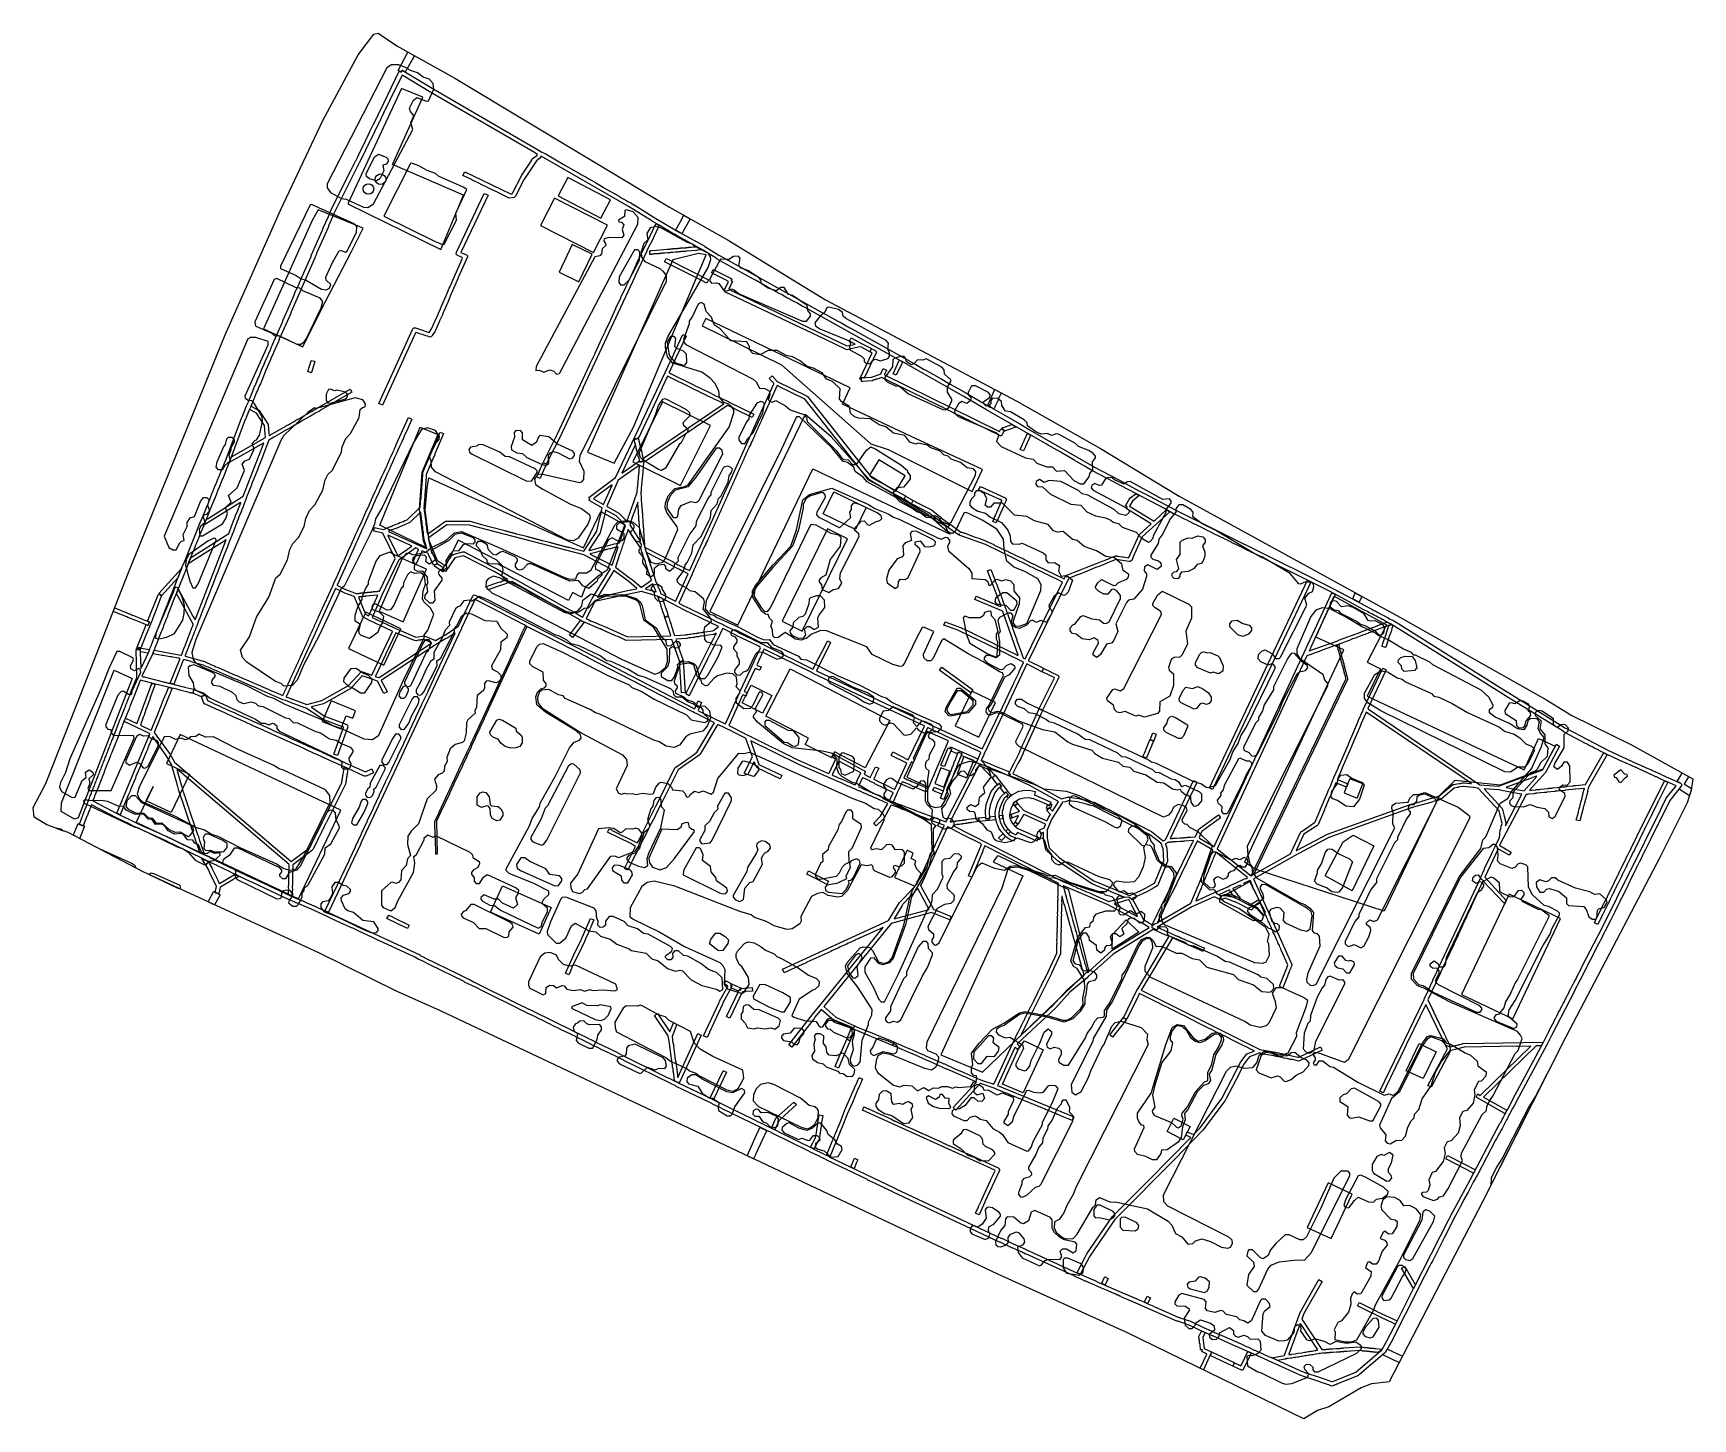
# Model space of a CAD drawing. Extents: x 1764 to 2708, y -3060 to -2272.
import ezdxf

# ---------------------------------------------------------------- set-up
doc = ezdxf.new("R2010")
doc.units = 0
for name, color, linetype in [('DOR_DOROZHKA', 40, 'CONTINUOUS'), ('DOR_LESTNICA', 6, 'CONTINUOUS'), ('DOR_PEREHOD', 9, 'CONTINUOUS'), ('DOR_TROPA_GRUNT', 42, 'CONTINUOUS'), ('DOR_TROTUAR', 8, 'CONTINUOUS'), ('GRANICA_UCHASTKA', 7, 'CONTINUOUS'), ('PL_DETSKAYA', 1, 'CONTINUOUS'), ('PL_SOBAKI', 200, 'CONTINUOUS'), ('PL_SPORT', 5, 'CONTINUOUS'), ('PL_VORKAUT', 4, 'CONTINUOUS'), ('ZEL_GAZON_LUG', 82, 'CONTINUOUS'), ('ZEL_LES_DREVESNYE', 94, 'CONTINUOUS'), ('ZEL_SPUTNIK_DOP', 40, 'CONTINUOUS'), ('ZEL_YANDEX_SHEMA', 92, 'CONTINUOUS')]:
    doc.layers.add(name, color=color, linetype=linetype)

msp = doc.modelspace()

# ---------------------------------------------------------------- linework, layer by layer
at = {"layer": 'DOR_DOROZHKA'}
for points in [[(2056.1213, -2517.4468), (2054.2993, -2516.4858), (2061.4933, -2502.1228), (2061.6893, -2501.9188), (2062.3563, -2500.4038), (2062.5523, -2500.1998), (2080.9123, -2460.8828), (2080.9083, -2460.6818), (2083.8772, -2454.5148), (2083.8722, -2454.3148), (2086.8412, -2448.1478), (2086.8362, -2447.9478), (2089.8052, -2441.7808), (2089.8002, -2441.5808), (2092.7692, -2435.4128), (2092.7642, -2435.2128), (2095.7332, -2429.0458), (2095.7282, -2428.8458), (2098.6012, -2422.8808), (2098.5972, -2422.6808), (2101.5652, -2416.5128), (2101.5612, -2416.3128), (2104.5292, -2410.1458), (2104.5252, -2409.9458), (2107.4932, -2403.7788), (2107.4892, -2403.5788), (2113.2302, -2391.4477), (2113.4262, -2391.2437), (2118.5012, -2380.7287), (2120.3232, -2381.6897), (2115.3472, -2392.2027), (2115.0542, -2392.5097), (2113.3312, -2396.1487), (2113.3362, -2396.3487), (2106.4442, -2410.8048), (2106.4492, -2411.0048), (2076.9003, -2474.2758), (2076.9043, -2474.4758), (2065.1393, -2499.5428), (2065.1433, -2499.7428)], [(2114.9532, -2397.1137), (2114.9322, -2396.1137), (2115.6322, -2396.0987), (2115.7292, -2395.9967), (2118.7272, -2395.8317), (2118.8252, -2395.7297), (2124.8192, -2395.2997), (2124.9172, -2395.1977), (2126.3172, -2395.1677), (2126.4152, -2395.0657), (2127.8152, -2395.0347), (2127.9132, -2394.9327), (2129.3132, -2394.9027), (2129.4112, -2394.8007), (2130.9112, -2394.7677), (2131.0092, -2394.6657), (2132.4092, -2394.6357), (2132.5072, -2394.5337), (2133.9072, -2394.5027), (2134.0042, -2394.4007), (2135.4052, -2394.3707), (2135.5022, -2394.2687), (2137.0022, -2394.2357), (2137.1002, -2394.1337), (2138.5002, -2394.1037), (2138.5982, -2394.0017), (2139.9982, -2393.9717), (2140.0962, -2393.8687), (2141.6962, -2393.8347), (2144.7352, -2395.5697), (2144.7372, -2395.6697), (2141.7392, -2395.8347), (2141.6422, -2395.9367), (2135.6482, -2396.3667), (2135.5502, -2396.4687), (2134.1502, -2396.4987), (2134.0522, -2396.6007), (2132.6522, -2396.6317), (2132.5542, -2396.7337), (2131.1542, -2396.7637), (2131.0562, -2396.8657), (2129.5562, -2396.8987), (2129.4582, -2397.0007), (2128.0582, -2397.0307), (2127.9602, -2397.1327), (2126.5602, -2397.1627), (2126.4622, -2397.2657), (2125.0622, -2397.2957), (2124.9642, -2397.3977), (2123.4642, -2397.4297), (2123.3672, -2397.5327), (2121.9662, -2397.5627), (2121.8692, -2397.6647), (2120.4692, -2397.6947), (2120.3712, -2397.7967), (2118.9712, -2397.8277), (2118.8732, -2397.9297), (2117.3732, -2397.9617), (2117.2752, -2398.0637), (2115.8752, -2398.0947), (2115.7772, -2398.1967), (2115.0772, -2398.2117), (2115.0552, -2397.2117)], [(2147.4462, -2414.5217), (2145.8292, -2413.7557), (2145.6242, -2413.5597), (2123.3722, -2402.4347), (2124.3312, -2400.5127), (2125.7472, -2401.1827), (2125.9512, -2401.3787), (2136.3682, -2406.5567), (2137.8882, -2407.4237), (2148.4072, -2412.6997)], [(2240.0393, -2453.6417), (2234.9763, -2450.8497), (2233.6783, -2450.9777), (2230.2933, -2451.7517), (2227.5023, -2452.2117), (2227.0063, -2452.4227), (2226.6043, -2452.3317), (2226.1973, -2452.0397), (2215.1803, -2446.8757), (2214.9763, -2446.6797), (2158.0612, -2419.5947), (2157.4462, -2418.9077), (2157.4332, -2418.3077), (2159.7322, -2413.5557), (2158.4142, -2412.7837), (2150.0212, -2408.6627), (2150.9822, -2406.8407), (2161.6012, -2412.1147), (2161.1212, -2413.0247), (2162.0322, -2413.5057), (2159.8292, -2418.0557), (2160.0332, -2418.2517), (2227.0583, -2450.2207), (2230.1483, -2449.6537), (2231.7393, -2449.2187), (2228.6023, -2447.5857), (2229.5613, -2445.6637), (2235.4333, -2448.8387), (2241.0983, -2451.7177)], [(2621.8617, -2848.3029), (2618.9617, -2848.3649), (2589.0756, -2877.5259), (2601.8386, -2884.7539), (2602.3426, -2884.9429), (2601.7626, -2885.8559), (2601.3816, -2886.7649), (2601.1816, -2886.7689), (2584.8736, -2877.5169), (2585.8346, -2875.6949), (2587.1516, -2876.4669), (2587.4476, -2876.2599), (2615.8637, -2848.5319), (2615.7617, -2848.4339), (2608.4607, -2848.5919), (2608.3587, -2848.4939), (2578.0546, -2849.0489), (2573.5786, -2850.2459), (2570.4916, -2850.9129), (2570.1956, -2851.1199), (2568.7556, -2853.9519), (2568.1756, -2854.8649), (2559.2356, -2871.7669), (2557.4136, -2870.8059), (2568.2786, -2850.3609), (2568.3676, -2849.8589), (2556.2176, -2824.7078), (2546.0686, -2845.8378), (2545.8736, -2846.0418), (2543.2916, -2851.6009), (2543.0966, -2851.8049), (2540.5146, -2857.3639), (2540.3196, -2857.5679), (2537.6426, -2863.3289), (2537.4466, -2863.5339), (2534.8656, -2869.0919), (2534.6696, -2869.2969), (2532.0886, -2874.8549), (2531.8906, -2874.9589), (2530.0706, -2874.0979), (2555.2596, -2822.0268), (2555.2526, -2821.7268), (2557.7426, -2816.5708), (2557.7386, -2816.3708), (2560.2286, -2811.2138), (2560.2246, -2811.0138), (2562.7146, -2805.8578), (2562.7096, -2805.6578), (2587.4746, -2752.4948), (2587.4706, -2752.2948), (2589.6736, -2747.7447), (2589.6686, -2747.5447), (2593.7836, -2738.8517), (2593.7786, -2738.6517), (2595.7906, -2734.5057), (2595.7866, -2734.3057), (2598.0936, -2729.9537), (2598.5006, -2725.6427), (2598.9726, -2724.3317), (2598.9656, -2724.0317), (2599.6186, -2721.8167), (2599.4076, -2721.3207), (2599.3996, -2720.9207), (2599.1886, -2720.4257), (2599.1796, -2720.0257), (2598.9686, -2719.5297), (2597.8626, -2714.6507), (2586.0766, -2701.6987), (2585.3766, -2701.7137), (2583.8706, -2701.4457), (2583.1706, -2701.4617), (2583.0686, -2701.3637), (2577.5526, -2700.7827), (2577.4546, -2700.8847), (2574.6616, -2701.2447), (2574.5636, -2701.3467), (2573.9636, -2701.3597), (2572.3696, -2701.6947), (2564.9036, -2708.0587), (2564.3906, -2707.4697), (2564.2946, -2707.6717), (2564.5076, -2708.2677), (2562.8166, -2708.7047), (2562.4206, -2708.9137), (2560.9266, -2709.2457), (2559.0396, -2709.8867), (2548.4976, -2712.8157), (2548.2016, -2713.0227), (2547.9016, -2713.0287), (2501.0405, -2729.8497), (2480.7615, -2740.5937), (2480.5665, -2740.7977), (2479.0815, -2741.5297), (2478.8855, -2741.7347), (2458.9155, -2752.8718), (2458.2265, -2753.3868), (2479.9885, -2802.0418), (2479.9995, -2802.5418), (2479.4255, -2803.7548), (2479.2405, -2804.4598), (2478.9515, -2804.9658), (2478.7665, -2805.6708), (2478.4775, -2806.1768), (2478.2925, -2806.8808), (2478.0025, -2807.3878), (2477.8185, -2808.0918), (2477.5285, -2808.5988), (2474.9715, -2815.2578), (2473.3585, -2814.6918), (2472.9515, -2814.4008), (2477.2275, -2803.9028), (2477.7905, -2802.1898), (2474.0085, -2793.8668), (2473.7935, -2793.1708), (2473.1675, -2791.9838), (2472.9525, -2791.2888), (2472.3265, -2790.1018), (2472.1115, -2789.4058), (2471.1705, -2787.5248), (2470.9555, -2786.8288), (2470.3295, -2785.6418), (2470.1145, -2784.9468), (2469.4885, -2783.7598), (2469.2735, -2783.0638), (2468.6475, -2781.8768), (2468.4325, -2781.1808), (2467.4905, -2779.2998), (2467.2755, -2778.6048), (2466.6495, -2777.4168), (2466.4345, -2776.7218), (2465.8085, -2775.5348), (2465.5935, -2774.8388), (2464.9675, -2773.6518), (2464.7525, -2772.9558), (2464.1265, -2771.7688), (2463.9115, -2771.0728), (2462.9705, -2769.1928), (2462.7555, -2768.4968), (2462.0245, -2767.1118), (2458.4655, -2769.0898), (2457.9765, -2769.6008), (2457.5985, -2770.6088), (2457.2045, -2770.9178), (2456.7065, -2771.0288), (2447.9025, -2766.4168), (2447.4005, -2766.3268), (2442.0545, -2764.3418), (2439.8715, -2765.1888), (2439.5525, -2764.2958), (2439.0695, -2765.1068), (2437.2475, -2764.1458), (2435.8345, -2763.5758), (2423.1505, -2769.2528), (2403.4895, -2780.7828), (2415.2095, -2786.0328), (2415.4095, -2786.0288), (2416.9265, -2786.7958), (2417.1265, -2786.7918), (2418.6435, -2787.5588), (2418.8435, -2787.5548), (2420.3615, -2788.3228), (2422.0765, -2788.9858), (2423.5935, -2789.7538), (2423.7935, -2789.7488), (2425.3115, -2790.5168), (2425.5115, -2790.5128), (2427.0285, -2791.2798), (2428.7435, -2791.9438), (2430.3615, -2792.7088), (2429.5025, -2794.6288), (2427.8845, -2793.8628), (2426.1695, -2793.1998), (2412.1265, -2786.8998), (2394.3585, -2816.5988), (2461.9245, -2850.4578), (2470.6615, -2851.9698), (2471.9705, -2852.3418), (2472.3705, -2852.3328), (2473.6795, -2852.7048), (2474.0795, -2852.6958), (2483.5295, -2854.7928), (2483.9295, -2854.7848), (2496.3095, -2848.9138), (2496.4095, -2848.9118), (2497.2505, -2850.7948), (2484.4755, -2856.8738), (2483.9775, -2856.9848), (2480.3575, -2856.1628), (2479.0535, -2855.9908), (2478.1465, -2855.7098), (2477.7465, -2855.7188), (2476.8405, -2855.4378), (2475.5355, -2855.2658), (2474.6295, -2854.9858), (2473.3245, -2854.8138), (2472.4185, -2854.5328), (2471.1135, -2854.3608), (2469.8055, -2853.9888), (2463.9805, -2853.0148), (2461.9705, -2852.5578), (2461.4705, -2852.5688), (2455.9105, -2854.5898), (2455.0325, -2855.6088), (2452.6035, -2858.9628), (2449.8225, -2864.5258), (2442.6155, -2878.2889), (2442.1395, -2879.3999), (2429.4975, -2896.2819), (2413.4444, -2912.7369), (2379.3684, -2947.0909), (2365.2104, -2967.9069), (2360.1174, -2977.6229), (2359.7284, -2978.1309), (2358.0114, -2977.3679), (2357.9064, -2977.1699), (2362.6214, -2968.4639), (2363.4824, -2966.6439), (2377.9334, -2945.5209), (2399.0874, -2924.3529), (2422.5835, -2900.4329), (2419.7555, -2899.1939), (2420.5145, -2897.2759), (2424.1485, -2898.7989), (2427.8695, -2895.0159), (2440.3135, -2878.2389), (2451.0685, -2857.3958), (2453.9845, -2853.4308), (2454.4735, -2852.9198), (2458.6415, -2851.3288), (2458.5375, -2851.1308), (2455.7075, -2849.7918), (2455.5025, -2849.5958), (2453.9875, -2848.9278), (2453.7835, -2848.7328), (2452.2675, -2848.0648), (2452.0635, -2847.8688), (2445.1875, -2844.5158), (2444.9835, -2844.3198), (2443.4685, -2843.6528), (2443.2635, -2843.4568), (2436.3875, -2840.1038), (2436.1835, -2839.9078), (2434.6685, -2839.2398), (2434.4635, -2839.0448), (2432.9485, -2838.3768), (2432.7445, -2838.1808), (2425.8685, -2834.8278), (2425.6645, -2834.6318), (2424.1485, -2833.9648), (2423.9445, -2833.7688), (2422.4295, -2833.1008), (2422.2245, -2832.9058), (2420.7095, -2832.2378), (2420.5055, -2832.0418), (2415.3485, -2829.5528), (2415.1445, -2829.3568), (2413.6295, -2828.6888), (2413.4255, -2828.4938), (2411.9095, -2827.8258), (2411.7055, -2827.6298), (2410.1905, -2826.9628), (2409.9855, -2826.7668), (2406.5495, -2825.1398), (2406.3445, -2824.9448), (2404.8295, -2824.2768), (2404.6255, -2824.0808), (2403.1095, -2823.4138), (2402.9055, -2823.2178), (2393.4995, -2818.5188), (2393.3015, -2818.6228), (2392.4425, -2820.5428), (2392.2465, -2820.7468), (2386.2125, -2833.1838), (2384.3924, -2832.3218), (2391.8585, -2816.6528), (2392.6365, -2815.6358), (2404.5115, -2795.6688), (2404.8945, -2794.8598), (2410.1105, -2786.2428), (2410.0045, -2785.9448), (2408.0875, -2785.1858), (2406.7715, -2784.5138), (2406.5715, -2784.5188), (2405.2565, -2783.8468), (2405.0565, -2783.8508), (2403.7415, -2783.1788), (2403.5415, -2783.1828), (2402.2265, -2782.5108), (2401.1175, -2782.1348), (2378.4074, -2796.1328), (2364.1774, -2808.9468), (2363.6904, -2809.5578), (2353.7644, -2817.8758), (2345.8504, -2826.6518), (2323.7834, -2847.2388), (2325.5224, -2849.0028), (2324.0524, -2850.4348), (2322.7214, -2849.0628), (2322.5264, -2849.2668), (2312.6884, -2870.8908), (2356.0964, -2888.7628), (2355.2394, -2890.7828), (2349.3854, -2888.4078), (2348.6764, -2888.0228), (2347.7704, -2887.7418), (2347.0614, -2887.3568), (2346.1554, -2887.0768), (2345.4464, -2886.6918), (2344.5394, -2886.4108), (2342.9224, -2885.6458), (2342.0154, -2885.3648), (2341.3074, -2884.9798), (2340.4004, -2884.6998), (2339.6924, -2884.3148), (2338.7854, -2884.0338), (2337.1684, -2883.2688), (2336.2614, -2882.9878), (2335.5524, -2882.6028), (2334.6464, -2882.3228), (2333.0294, -2881.5568), (2332.1224, -2881.2768), (2331.4134, -2880.8918), (2330.5074, -2880.6108), (2329.7984, -2880.2258), (2328.8924, -2879.9458), (2327.2744, -2879.1798), (2326.3684, -2878.8998), (2325.6594, -2878.5148), (2324.7534, -2878.2338), (2324.0444, -2877.8488), (2323.1374, -2877.5688), (2319.9054, -2876.1378), (2318.9984, -2875.8568), (2318.2894, -2875.4728), (2317.3834, -2875.1918), (2315.7664, -2874.4258), (2311.6294, -2872.8148), (2310.7184, -2872.3338), (2303.0594, -2869.7978), (2302.8594, -2869.8028), (2289.0764, -2884.8078), (2287.5464, -2883.4408), (2300.7394, -2868.9478), (2293.7684, -2865.7968), (2293.5684, -2865.8008), (2283.9704, -2861.5058), (2283.7704, -2861.5108), (2274.1724, -2857.2158), (2273.9724, -2857.2198), (2264.3744, -2852.9248), (2264.1744, -2852.9288), (2254.5774, -2848.6338), (2254.3774, -2848.6388), (2253.1644, -2848.0648), (2253.9234, -2846.1468), (2262.3074, -2849.8678), (2262.5074, -2849.8638), (2269.2774, -2852.9188), (2270.7904, -2853.4868), (2272.1054, -2854.1588), (2272.3054, -2854.1538), (2279.0754, -2857.2098), (2280.5884, -2857.7768), (2281.9034, -2858.4488), (2282.1034, -2858.4448), (2288.8724, -2861.4998), (2290.3854, -2862.0678), (2291.7014, -2862.7398), (2291.9014, -2862.7358), (2298.6704, -2865.7908), (2300.1834, -2866.3588), (2301.4984, -2867.0308), (2302.8094, -2867.5028), (2303.0144, -2867.6978), (2310.6704, -2870.1338), (2322.3264, -2844.6688), (2322.5224, -2844.4648), (2323.3814, -2842.5448), (2323.5774, -2842.3408), (2324.4364, -2840.4218), (2324.6314, -2840.2168), (2325.4904, -2838.2978), (2325.6864, -2838.0928), (2326.5454, -2836.1738), (2326.7414, -2835.9688), (2327.6004, -2834.0498), (2327.7954, -2833.8458), (2328.6544, -2831.9258), (2328.8504, -2831.7218), (2329.7094, -2829.8018), (2329.9054, -2829.5978), (2330.7644, -2827.6778), (2330.9604, -2827.4738), (2331.8194, -2825.5538), (2332.0144, -2825.3498), (2332.8734, -2823.4298), (2333.0694, -2823.2258), (2333.9284, -2821.3068), (2334.1244, -2821.1018), (2334.9834, -2819.1828), (2335.1784, -2818.9778), (2336.0374, -2817.0588), (2336.2334, -2816.8538), (2337.0924, -2814.9348), (2337.2884, -2814.7308), (2338.1474, -2812.8108), (2340.4524, -2808.3588), (2346.3804, -2795.6238), (2346.4614, -2790.1198), (2346.5594, -2790.0168), (2346.5134, -2787.9168), (2346.6114, -2787.8148), (2346.5644, -2785.6148), (2346.6624, -2785.5128), (2346.6164, -2783.4128), (2346.7144, -2783.3108), (2346.6694, -2781.2098), (2346.7674, -2781.1078), (2346.7194, -2778.9078), (2346.8174, -2778.8058), (2346.7714, -2776.7058), (2346.8694, -2776.6038), (2346.8224, -2774.4038), (2346.9204, -2774.3008), (2346.8744, -2772.2008), (2346.9724, -2772.0988), (2346.9254, -2769.8988), (2347.0224, -2769.7968), (2346.9774, -2767.6968), (2347.0754, -2767.5948), (2347.0274, -2765.3938), (2347.1254, -2765.2918), (2347.0804, -2763.1918), (2347.1784, -2763.0898), (2347.1324, -2760.9898), (2347.2304, -2760.8878), (2347.2354, -2756.4848), (2347.3334, -2756.3828), (2347.3264, -2756.0828), (2347.1224, -2755.8868), (2305.5404, -2734.5737), (2304.2984, -2737.3027), (2304.3034, -2737.5027), (2298.0204, -2752.3458), (2296.1034, -2751.5868), (2303.6214, -2733.7147), (2303.1124, -2733.3257), (2292.5924, -2728.0507), (2284.4974, -2723.8227), (2284.2974, -2723.8267), (2272.5434, -2749.3948), (2272.5474, -2749.5948), (2271.1104, -2752.5268), (2271.1144, -2752.7268), (2269.8684, -2755.2548), (2269.8724, -2755.4548), (2268.9034, -2756.8768), (2268.9094, -2757.1768), (2276.2014, -2770.5268), (2286.3974, -2774.7088), (2285.6384, -2776.6258), (2275.2424, -2772.4478), (2252.1664, -2778.7498), (2213.8674, -2826.0018), (2220.8014, -2832.0548), (2231.4124, -2836.9288), (2230.5534, -2838.8478), (2220.2444, -2834.0678), (2219.6404, -2833.8808), (2212.5014, -2827.6318), (2208.8944, -2832.0118), (2208.5094, -2832.7208), (2195.6544, -2849.0068), (2194.0264, -2847.7418), (2206.7814, -2831.4578), (2207.2644, -2830.6468), (2211.8474, -2825.1448), (2247.6144, -2781.0498), (2247.4114, -2780.9538), (2246.0264, -2781.6838), (2234.6324, -2786.8328), (2233.9404, -2787.2478), (2232.3534, -2787.8828), (2231.6624, -2788.2978), (2230.0754, -2788.9318), (2229.3834, -2789.3478), (2227.7964, -2789.9818), (2227.1054, -2790.3968), (2225.5184, -2791.0318), (2224.8264, -2791.4468), (2223.2394, -2792.0818), (2222.5484, -2792.4968), (2220.9614, -2793.1308), (2220.2694, -2793.5468), (2218.6824, -2794.1808), (2217.9914, -2794.5958), (2204.3174, -2800.7948), (2203.6264, -2801.2098), (2202.0394, -2801.8448), (2201.3474, -2802.2598), (2199.7604, -2802.8938), (2199.0694, -2803.3088), (2197.4824, -2803.9438), (2191.4404, -2806.7758), (2190.4974, -2804.7948), (2250.7294, -2777.0798), (2257.0094, -2766.7388), (2259.6534, -2764.0808), (2267.0854, -2756.1158), (2267.4704, -2755.4068), (2266.8574, -2754.8198), (2268.3234, -2753.1878), (2268.4254, -2753.2858), (2268.6214, -2753.0808), (2271.9654, -2745.8048), (2271.9614, -2745.6048), (2273.3034, -2742.8748), (2273.2984, -2742.6748), (2274.6404, -2739.9438), (2274.6364, -2739.7438), (2276.0734, -2736.8117), (2276.0694, -2736.6117), (2277.4104, -2733.8807), (2277.4064, -2733.6807), (2278.7484, -2730.9507), (2278.7444, -2730.7507), (2280.0854, -2728.0207), (2280.0814, -2727.8207), (2281.5184, -2724.8877), (2281.5144, -2724.6877), (2282.3774, -2722.9687), (2282.2754, -2722.8707), (2281.0674, -2722.4967), (2280.5604, -2722.2067), (2279.3514, -2721.8327), (2278.8454, -2721.5437), (2277.6364, -2721.1697), (2277.1304, -2720.8807), (2273.7014, -2719.6537), (2273.1954, -2719.3647), (2271.9864, -2718.9907), (2271.4804, -2718.7017), (2270.2714, -2718.3277), (2269.7644, -2718.0377), (2268.5564, -2717.6637), (2268.0494, -2717.3747), (2266.8404, -2717.0007), (2266.3344, -2716.7117), (2265.1254, -2716.3377), (2264.6194, -2716.0477), (2263.4104, -2715.6737), (2262.9034, -2715.3847), (2261.6954, -2715.0107), (2261.1884, -2714.7217), (2259.9804, -2714.3477), (2259.4734, -2714.0577), (2257.7604, -2713.4947), (2257.2534, -2713.2057), (2252.5124, -2711.4067), (2252.1194, -2711.7157), (2247.9744, -2719.0087), (2243.7624, -2723.2027), (2242.3304, -2721.7327), (2246.2464, -2717.7457), (2250.3934, -2710.5527), (2248.3734, -2709.6957), (2247.0584, -2709.0237), (2246.8584, -2709.0277), (2245.5434, -2708.3557), (2245.3434, -2708.3607), (2244.0274, -2707.6887), (2243.8274, -2707.6927), (2242.5124, -2707.0207), (2242.3124, -2707.0247), (2240.9974, -2706.3527), (2240.7974, -2706.3577), (2239.4824, -2705.6857), (2239.2824, -2705.6897), (2237.9674, -2705.0177), (2237.7674, -2705.0227), (2236.4514, -2704.3507), (2236.2514, -2704.3547), (2234.9364, -2703.6827), (2234.7364, -2703.6867), (2233.4214, -2703.0147), (2233.2214, -2703.0197), (2231.9064, -2702.3477), (2231.7064, -2702.3517), (2230.3914, -2701.6797), (2230.1914, -2701.6837), (2228.8754, -2701.0117), (2228.6754, -2701.0167), (2227.3604, -2700.3447), (2227.1604, -2700.3487), (2225.8454, -2699.6767), (2225.6454, -2699.6817), (2224.3304, -2699.0097), (2222.8174, -2698.4417), (2218.4714, -2696.4347), (2216.9584, -2695.8667), (2215.6434, -2695.1947), (2215.4434, -2695.1987), (2204.0284, -2690.1427), (2200.0914, -2688.5277), (2172.4804, -2674.8167), (2172.3854, -2675.0187), (2177.0724, -2688.2237), (2177.2764, -2688.4197), (2189.9114, -2694.3497), (2190.0154, -2694.5477), (2189.1544, -2696.3677), (2176.0134, -2690.1477), (2175.9094, -2689.9507), (2176.1964, -2689.3437), (2175.8944, -2689.2497), (2175.2984, -2689.4627), (2174.4444, -2686.9807), (2174.2404, -2686.7847), (2170.4974, -2694.1697), (2168.5754, -2693.2107), (2173.3774, -2683.9017), (2169.6504, -2673.4767), (2169.4454, -2673.2807), (2162.1654, -2669.7367), (2161.9614, -2669.5407), (2153.6704, -2665.5177), (2153.0874, -2666.3307), (2145.5614, -2679.1998), (2143.7234, -2682.1408), (2143.5344, -2682.6458), (2143.1434, -2683.0548), (2131.1174, -2691.4188), (2125.0764, -2703.5548), (2122.5784, -2708.3118), (2121.9104, -2709.8268), (2118.6444, -2716.1008), (2117.9764, -2717.6158), (2114.7104, -2723.8898), (2114.0424, -2725.4048), (2111.5444, -2730.1608), (2110.8764, -2731.6768), (2109.9134, -2733.3978), (2109.2454, -2734.9138), (2108.2824, -2736.6348), (2106.7514, -2739.8698), (2105.7874, -2741.5918), (2102.4324, -2748.3678), (2100.6124, -2747.5068), (2106.9434, -2734.8628), (2104.1084, -2733.3238), (2090.9604, -2726.8038), (2091.9194, -2724.8828), (2093.3354, -2725.5518), (2093.5394, -2725.7478), (2107.8024, -2732.9438), (2108.3824, -2732.0308), (2109.0504, -2730.5158), (2110.0134, -2728.7938), (2110.6814, -2727.2788), (2110.8774, -2727.0738), (2118.3554, -2712.0048), (2118.5514, -2711.8008), (2122.5764, -2703.6088), (2123.5394, -2701.8878), (2126.7974, -2695.2138), (2127.7604, -2693.4918), (2129.2914, -2690.2568), (2129.7804, -2689.7468), (2131.1634, -2688.9158), (2131.4574, -2688.6098), (2140.3284, -2682.4148), (2141.9024, -2681.1798), (2151.7484, -2664.5587), (2142.8484, -2660.1488), (2142.6444, -2659.9528), (2140.4224, -2659.0008), (2139.4074, -2658.3218), (2080.3163, -2627.7818), (2079.2013, -2627.1058), (2073.6363, -2624.2248), (2072.4253, -2623.7508), (2072.1193, -2623.4568), (2067.0623, -2620.9648), (2066.8583, -2620.7688), (2053.1023, -2613.8628), (2047.4343, -2610.8838), (2044.6043, -2609.5438), (2043.6913, -2608.9638), (2042.7823, -2608.5828), (2029.7263, -2601.6608), (2015.7633, -2594.4588), (2015.5673, -2594.6628), (2007.9133, -2610.8368), (2007.9173, -2611.0368), (1975.2064, -2680.7798), (1975.2104, -2680.9798), (1950.7244, -2733.1358), (1950.7284, -2733.3358), (1942.5954, -2750.5208), (1942.5994, -2750.7208), (1932.3614, -2772.3528), (1932.1614, -2772.3568), (1930.4444, -2771.5938), (1930.4404, -2771.3938), (1944.2224, -2742.4808), (1944.2184, -2742.2808), (1947.6654, -2735.1028), (1947.6614, -2734.9028), (1951.1074, -2727.7248), (1951.1034, -2727.5248), (1954.5504, -2720.3468), (1954.5454, -2720.1468), (1957.8974, -2713.1708), (1957.8924, -2712.9708), (1961.3394, -2705.7918), (1961.3354, -2705.5918), (1964.7814, -2698.4138), (1964.7774, -2698.2138), (1968.2244, -2691.0358), (1968.2204, -2690.8358), (1971.6664, -2683.6578), (1971.6624, -2683.4578), (1975.1094, -2676.2798), (1975.1054, -2676.0798), (1978.5514, -2668.9018), (1978.5474, -2668.7018), (1981.9944, -2661.5228), (1981.9894, -2661.3228), (1985.4364, -2654.1448), (1985.4324, -2653.9448), (1988.8794, -2646.7668), (1988.8744, -2646.5668), (1992.2254, -2639.5908), (1992.2214, -2639.3908), (1995.6684, -2632.2128), (1995.6644, -2632.0128), (2004.2713, -2613.6168), (2004.1693, -2613.5188), (2000.1253, -2616.2078), (1998.8383, -2616.8358), (1997.9503, -2617.4558), (1993.2063, -2620.1598), (1962.4264, -2640.3348), (1962.3304, -2640.5368), (1965.6674, -2646.7678), (1965.5714, -2646.9698), (1963.7904, -2647.9088), (1960.1374, -2640.8848), (1954.2914, -2638.9098), (1953.9874, -2638.7158), (1953.1824, -2638.5338), (1952.0714, -2638.0568), (1951.4694, -2637.9698), (1944.8224, -2645.2178), (1943.5354, -2645.8458), (1943.3394, -2646.0498), (1929.4014, -2653.8548), (1922.6354, -2655.6018), (1922.5374, -2655.7038), (1930.0504, -2660.7448), (1940.7414, -2664.7158), (1942.8634, -2665.6708), (1943.1724, -2666.0638), (1943.2914, -2666.9618), (1937.4394, -2683.1968), (1935.6264, -2682.6358), (1935.4214, -2682.4398), (1940.8974, -2667.3138), (1940.7914, -2667.0158), (1940.1844, -2666.7288), (1939.7844, -2666.7378), (1938.7744, -2666.2588), (1929.1914, -2662.6638), (1919.8504, -2656.3628), (1919.2434, -2656.0758), (1918.2374, -2655.7968), (1910.7724, -2652.9568), (1910.2694, -2652.8678), (1907.9484, -2651.9168), (1906.3374, -2651.4518), (1905.2244, -2650.8758), (1905.0244, -2650.8798), (1893.1044, -2645.6348), (1891.7934, -2645.1628), (1890.6804, -2644.5858), (1890.4804, -2644.5908), (1889.3674, -2644.0148), (1889.1674, -2644.0188), (1879.6724, -2639.8218), (1878.3614, -2639.3498), (1875.9354, -2638.2018), (1875.7354, -2638.2058), (1863.8154, -2632.9608), (1862.5044, -2632.4888), (1861.1894, -2631.8168), (1860.2854, -2631.6358), (1858.3704, -2630.9768), (1858.0704, -2630.9838), (1856.4574, -2630.4178), (1856.1574, -2630.4248), (1852.3284, -2629.2068), (1852.0284, -2629.2128), (1850.1134, -2628.5538), (1849.7224, -2628.9628), (1844.3134, -2642.5868), (1842.2024, -2642.1318), (1847.9024, -2628.1018), (1847.3984, -2627.9118), (1846.8984, -2627.9228), (1842.7784, -2627.1118), (1842.2784, -2627.1228), (1838.1584, -2626.3108), (1837.6584, -2626.3218), (1833.5394, -2625.5098), (1832.5364, -2625.4318), (1832.3324, -2625.2359), (1832.6214, -2624.7299), (1832.6154, -2624.4299), (1833.0914, -2623.3189), (1848.3594, -2626.0908), (1848.6594, -2626.0838), (1848.8524, -2625.7798), (1850.0794, -2622.3518), (1850.3684, -2621.8448), (1854.4374, -2611.0519), (1855.3904, -2608.8299), (1855.3834, -2608.5299), (1845.9034, -2591.1259), (1845.9904, -2590.5229), (1846.8444, -2588.4039), (1855.1844, -2603.9319), (1856.4294, -2606.0059), (1874.1584, -2560.5989), (1874.0564, -2560.5019), (1873.7584, -2560.6079), (1873.2674, -2561.0189), (1852.5404, -2574.1729), (1853.8694, -2570.8429), (1875.5804, -2556.9669), (1878.3254, -2549.7039), (1879.0884, -2547.9859), (1879.4624, -2546.7779), (1880.7004, -2543.8489), (1881.0744, -2542.6409), (1882.4054, -2539.4099), (1882.3004, -2539.2119), (1861.4724, -2552.2689), (1862.8004, -2548.9389), (1863.7904, -2548.4169), (1883.8274, -2535.7779), (1895.4823, -2505.6099), (1895.3793, -2505.5119), (1893.3053, -2506.7579), (1892.2163, -2507.2819), (1875.9103, -2516.6389), (1877.1413, -2513.4099), (1896.5133, -2502.3859), (1896.4063, -2502.0879), (1896.3673, -2500.2879), (1896.2653, -2500.1909), (1895.9663, -2495.5949), (1891.3103, -2488.4909), (1887.4623, -2486.3729), (1888.3213, -2484.4539), (1891.7643, -2486.3809), (1892.4713, -2486.6649), (1892.8803, -2487.0569), (1898.0533, -2494.9489), (1898.3633, -2500.0449), (1898.4653, -2500.1429), (1898.4873, -2501.1429), (1898.5893, -2501.2409), (1908.3753, -2495.7269), (1908.4713, -2495.5249), (1909.6603, -2494.9989), (1910.7453, -2494.2749), (1912.7233, -2493.2309), (1913.8083, -2492.5079), (1915.7873, -2491.4639), (1916.8723, -2490.7409), (1919.9373, -2489.0739), (1921.0223, -2488.3499), (1923.0013, -2487.3059), (1924.0863, -2486.5829), (1926.0643, -2485.5389), (1927.1493, -2484.8159), (1944.5433, -2474.8349), (1945.5823, -2476.6129), (1928.1883, -2486.5939), (1927.1033, -2487.3179), (1925.1253, -2488.3609), (1924.0403, -2489.0849), (1922.0613, -2490.1279), (1920.9763, -2490.8519), (1917.9113, -2492.5189), (1916.8263, -2493.2429), (1914.8473, -2494.2859), (1913.7623, -2495.0099), (1911.7843, -2496.0529), (1910.6993, -2496.7769), (1907.6333, -2498.4439), (1906.5483, -2499.1679), (1901.3093, -2502.0829), (1898.4453, -2503.8449), (1895.6053, -2511.3109), (1895.3163, -2511.8169), (1894.9423, -2513.0259), (1892.2823, -2519.5869), (1891.9083, -2520.7949), (1888.7743, -2528.5669), (1888.4003, -2529.7759), (1885.7404, -2536.3369), (1885.3664, -2537.5449), (1884.1294, -2540.4739), (1883.7554, -2541.6819), (1882.9914, -2543.3999), (1882.6174, -2544.6079), (1881.3804, -2547.5369), (1881.0064, -2548.7449), (1880.2424, -2550.4629), (1879.8684, -2551.6709), (1878.6314, -2554.5999), (1878.2574, -2555.8079), (1877.4934, -2557.5259), (1877.4044, -2558.0279), (1875.6934, -2562.1669), (1875.3194, -2563.3759), (1875.0294, -2563.8819), (1874.6554, -2565.0909), (1874.3664, -2565.5979), (1873.9924, -2566.8059), (1873.2294, -2568.5239), (1869.0644, -2579.5189), (1868.3014, -2581.2369), (1866.6004, -2585.8759), (1865.8374, -2587.5929), (1864.1364, -2592.2319), (1863.3734, -2593.9499), (1861.6724, -2598.5889), (1860.9094, -2600.3059), (1859.2084, -2604.9449), (1858.4454, -2606.6629), (1857.4074, -2609.5869), (1857.1184, -2610.0928), (1856.9334, -2610.7978), (1856.6444, -2611.3038), (1856.4594, -2612.0078), (1856.1704, -2612.5148), (1855.9854, -2613.2188), (1855.6964, -2613.7258), (1855.5114, -2614.4298), (1855.2224, -2614.9368), (1855.0374, -2615.6408), (1854.7484, -2616.1478), (1854.5634, -2616.8518), (1854.2734, -2617.3578), (1854.0894, -2618.0628), (1850.7664, -2626.3388), (1850.8724, -2626.6368), (1861.8464, -2629.8008), (1863.3634, -2630.5688), (1864.6744, -2631.0408), (1865.7874, -2631.6168), (1867.0984, -2632.0888), (1868.2114, -2632.6648), (1869.5224, -2633.1368), (1879.2204, -2637.4298), (1880.5314, -2637.9018), (1881.6444, -2638.4778), (1882.9554, -2638.9498), (1884.0684, -2639.5268), (1884.2684, -2639.5218), (1892.6524, -2643.2428), (1892.8524, -2643.2388), (1895.0764, -2644.2908), (1895.2764, -2644.2868), (1897.5004, -2645.3398), (1897.7004, -2645.3348), (1899.9244, -2646.3878), (1900.1244, -2646.3828), (1902.3484, -2647.4358), (1906.2854, -2649.0518), (1907.0554, -2647.6338), (1907.0504, -2647.4338), (1908.2014, -2645.1078), (1908.1964, -2644.9078), (1909.3474, -2642.5818), (1909.3434, -2642.3818), (1910.4934, -2640.0558), (1910.4894, -2639.8558), (1911.6394, -2637.5298), (1911.6354, -2637.3298), (1912.7854, -2635.0038), (1912.7814, -2634.8038), (1914.0274, -2632.2758), (1914.0224, -2632.0758), (1915.1734, -2629.7498), (1915.1684, -2629.5498), (1916.3194, -2627.2238), (1916.3144, -2627.0238), (1917.4654, -2624.6978), (1917.4614, -2624.4978), (1918.6114, -2622.1718), (1918.6074, -2621.9718), (1919.7574, -2619.6458), (1919.7534, -2619.4458), (1920.9034, -2617.1188), (1920.8994, -2616.9188), (1922.0494, -2614.5928), (1922.0454, -2614.3928), (1923.1954, -2612.0668), (1923.1914, -2611.8668), (1924.3414, -2609.5408), (1924.3374, -2609.3408), (1925.4874, -2607.0148), (1925.4834, -2606.8148), (1926.6334, -2604.4888), (1926.6294, -2604.2888), (1934.7514, -2586.6038), (1935.7024, -2584.2828), (1936.7564, -2582.1588), (1937.7074, -2579.8368), (1938.7613, -2577.7128), (1939.7123, -2575.3918), (1940.7663, -2573.2678), (1941.7173, -2570.9458), (1942.7713, -2568.8218), (1943.7223, -2566.4998), (1944.7763, -2564.3758), (1945.7273, -2562.0548), (1946.7813, -2559.9308), (1947.7323, -2557.6088), (1948.7873, -2555.4848), (1949.7373, -2553.1628), (1950.7923, -2551.0398), (1951.7423, -2548.7178), (1952.7973, -2546.5938), (1953.7473, -2544.2718), (1954.8023, -2542.1478), (1955.7523, -2539.8268), (1956.8073, -2537.7028), (1956.8023, -2537.5028), (1957.7613, -2535.5808), (1957.7573, -2535.3808), (1958.8123, -2533.2568), (1958.8073, -2533.0568), (1959.7663, -2531.1348), (1959.7623, -2530.9348), (1960.8173, -2528.8108), (1960.8123, -2528.6108), (1961.7713, -2526.6898), (1961.7673, -2526.4898), (1962.8223, -2524.3658), (1962.8173, -2524.1658), (1963.7763, -2522.2438), (1963.7723, -2522.0438), (1964.8273, -2519.9198), (1964.8233, -2519.7198), (1965.7823, -2517.7978), (1965.7773, -2517.5978), (1966.8323, -2515.4748), (1966.8283, -2515.2748), (1967.7873, -2513.3528), (1967.7823, -2513.1528), (1968.8373, -2511.0288), (1968.8333, -2510.8288), (1969.7923, -2508.9068), (1969.7873, -2508.7068), (1970.8423, -2506.5828), (1970.8383, -2506.3828), (1977.8103, -2491.0248), (1979.7293, -2491.8838), (1977.7223, -2496.2288), (1976.7723, -2498.5508), (1975.7173, -2500.6748), (1974.7673, -2502.9968), (1973.7123, -2505.1208), (1972.7623, -2507.4418), (1971.7073, -2509.5658), (1970.7563, -2511.8878), (1969.7023, -2514.0118), (1968.7513, -2516.3338), (1967.6973, -2518.4568), (1966.7463, -2520.7788), (1965.6923, -2522.9028), (1964.7413, -2525.2248), (1963.6873, -2527.3488), (1962.7363, -2529.6698), (1961.6823, -2531.7938), (1960.7313, -2534.1158), (1959.6773, -2536.2398), (1958.7263, -2538.5618), (1957.6723, -2540.6858), (1956.7213, -2543.0068), (1955.6673, -2545.1308), (1954.7163, -2547.4528), (1953.6613, -2549.5768), (1952.7113, -2551.8988), (1951.6563, -2554.0218), (1950.7063, -2556.3438), (1949.6513, -2558.4678), (1948.7013, -2560.7898), (1947.6463, -2562.9138), (1947.6513, -2563.1138), (1937.1454, -2586.2528), (1937.3514, -2586.5478), (1941.5974, -2588.5578), (1947.9564, -2591.1218), (1949.4544, -2590.9888), (1949.5514, -2590.8868), (1950.6524, -2590.8628), (1950.7494, -2590.7608), (1951.8494, -2590.7368), (1951.9474, -2590.6348), (1953.0474, -2590.6108), (1953.1453, -2590.5088), (1954.2453, -2590.4858), (1954.3433, -2590.3828), (1955.3433, -2590.3618), (1955.4413, -2590.2598), (1956.5413, -2590.2358), (1956.6393, -2590.1338), (1957.7393, -2590.1098), (1957.8373, -2590.0078), (1958.9373, -2589.9838), (1959.0353, -2589.8818), (1960.1353, -2589.8578), (1960.2333, -2589.7558), (1961.3333, -2589.7318), (1970.2383, -2571.2298), (1963.1203, -2556.6758), (1962.7153, -2556.4848), (1957.9963, -2555.6858), (1958.3503, -2553.5778), (1963.6743, -2554.5628), (1967.4423, -2552.9808), (1967.9403, -2552.8698), (1968.7313, -2552.4528), (1970.0233, -2552.0248), (1970.8143, -2551.6068), (1972.1063, -2551.1788), (1972.8973, -2550.7618), (1974.9823, -2550.0168), (1975.7733, -2549.5988), (1977.0653, -2549.1708), (1984.4143, -2542.0088), (1984.8063, -2536.9978), (1984.9043, -2536.8948), (1985.1203, -2532.9888), (1985.2983, -2531.9838), (1985.5143, -2528.0778), (1985.6923, -2527.0728), (1985.9893, -2522.2638), (1995.6993, -2499.3428), (1997.6163, -2500.1018), (1996.0923, -2503.6368), (1995.8113, -2504.5428), (1992.7623, -2511.6128), (1992.4813, -2512.5188), (1992.0973, -2513.2278), (1987.9153, -2523.4228), (1987.6253, -2528.5318), (1987.5273, -2528.6348), (1987.3923, -2531.6388), (1987.2943, -2531.7408), (1987.3133, -2532.6408), (1987.2153, -2532.7428), (1987.2353, -2533.6428), (1987.1373, -2533.7458), (1987.1593, -2534.7458), (1987.0613, -2534.8478), (1987.0803, -2535.7478), (1986.9823, -2535.8498), (1987.0023, -2536.7498), (1986.9043, -2536.8518), (1986.9263, -2537.8518), (1986.8283, -2537.9538), (1986.8473, -2538.8548), (1986.7493, -2538.9568), (1986.7713, -2539.9568), (1986.6733, -2540.0588), (1986.6933, -2540.9588), (1986.5953, -2541.0608), (1986.6143, -2541.9608), (1986.5163, -2542.0628), (1986.8903, -2545.4568), (1986.9923, -2545.5548), (1987.0113, -2546.4548), (1987.2333, -2547.4508), (1987.2533, -2548.3508), (1987.3553, -2548.4488), (1987.3723, -2549.2488), (1987.5943, -2550.2438), (1987.6133, -2551.1438), (1987.7153, -2551.2418), (1987.7323, -2552.0418), (1987.9543, -2553.0378), (1987.9743, -2553.9378), (1988.1953, -2554.9338), (1988.2153, -2555.8338), (1988.5473, -2557.3268), (1997.5143, -2550.9298), (1998.7923, -2549.9018), (2012.6013, -2550.0038), (2018.6413, -2551.6748), (2019.3433, -2551.7598), (2031.7213, -2555.0938), (2032.4243, -2555.1788), (2032.8283, -2555.3698), (2033.1283, -2555.3638), (2033.5323, -2555.5548), (2033.8323, -2555.5488), (2034.2373, -2555.7398), (2034.5373, -2555.7328), (2034.9413, -2555.9248), (2035.2413, -2555.9178), (2035.6453, -2556.1098), (2035.9453, -2556.1028), (2036.3503, -2556.2948), (2036.6503, -2556.2878), (2037.0543, -2556.4798), (2037.3543, -2556.4728), (2037.7583, -2556.6638), (2038.0583, -2556.6578), (2038.4633, -2556.8488), (2038.7633, -2556.8428), (2039.1673, -2557.0338), (2039.4673, -2557.0278), (2044.8023, -2558.5128), (2045.5043, -2558.5978), (2045.9093, -2558.7888), (2046.2093, -2558.7828), (2046.6133, -2558.9738), (2046.9133, -2558.9678), (2047.3173, -2559.1588), (2047.6173, -2559.1528), (2048.0223, -2559.3438), (2048.3223, -2559.3378), (2048.7263, -2559.5288), (2049.0263, -2559.5228), (2049.4303, -2559.7138), (2049.7303, -2559.7068), (2050.1353, -2559.8988), (2050.4353, -2559.8918), (2050.8393, -2560.0838), (2051.1393, -2560.0768), (2051.5433, -2560.2688), (2051.8433, -2560.2618), (2052.2483, -2560.4528), (2052.5483, -2560.4468), (2052.9523, -2560.6378), (2053.2523, -2560.6318), (2053.6573, -2560.8228), (2053.9573, -2560.8168), (2057.8833, -2561.9328), (2058.5853, -2562.0168), (2058.9893, -2562.2088), (2059.2893, -2562.2018), (2059.6943, -2562.3938), (2059.9943, -2562.3868), (2060.3983, -2562.5788), (2060.6983, -2562.5718), (2061.1023, -2562.7628), (2061.4023, -2562.7568), (2061.8073, -2562.9478), (2062.1073, -2562.9418), (2062.5113, -2563.1328), (2062.8113, -2563.1268), (2063.2153, -2563.3178), (2063.5153, -2563.3118), (2063.9203, -2563.5028), (2064.2203, -2563.4968), (2064.6243, -2563.6878), (2064.9243, -2563.6808), (2065.3283, -2563.8728), (2065.6283, -2563.8658), (2066.0333, -2564.0578), (2066.3333, -2564.0508), (2066.7373, -2564.2428), (2067.0373, -2564.2358), (2067.4423, -2564.4268), (2067.7423, -2564.4208), (2068.1463, -2564.6118), (2068.4463, -2564.6058), (2068.8503, -2564.7968), (2069.1503, -2564.7908), (2069.5553, -2564.9818), (2071.6663, -2565.4368), (2077.5033, -2567.0108), (2084.8593, -2555.5468), (2086.5973, -2548.0048), (2086.7883, -2547.6008), (2087.0563, -2546.0938), (2087.2473, -2545.6898), (2087.6063, -2543.7808), (2087.9803, -2542.5718), (2087.5723, -2542.1808), (2080.4803, -2538.1318), (2080.9613, -2537.2208), (2080.3443, -2536.4338), (2095.5073, -2525.1008), (2110.5343, -2493.5598), (2110.5293, -2493.3598), (2128.6093, -2454.9487), (2128.6053, -2454.7487), (2133.7722, -2443.8317), (2135.4892, -2444.5947), (2135.5942, -2444.7927), (2127.9413, -2461.0667), (2127.9453, -2461.2667), (2125.9343, -2465.4127), (2125.9383, -2465.6127), (2140.1943, -2472.5077), (2140.3993, -2472.7037), (2144.1383, -2474.4237), (2144.3423, -2474.6197), (2147.8793, -2476.2437), (2148.0833, -2476.4397), (2151.8233, -2478.1597), (2152.0273, -2478.3557), (2155.5643, -2479.9797), (2155.7683, -2480.1757), (2159.5073, -2481.8957), (2159.7123, -2482.0917), (2174.1683, -2488.9827), (2173.2093, -2490.9047), (2163.6053, -2486.3097), (2163.4003, -2486.1137), (2159.3573, -2484.2007), (2159.1573, -2484.2047), (2121.1913, -2509.8377), (2118.1363, -2512.0047), (2116.4573, -2513.0417), (2113.4033, -2515.2088), (2111.7243, -2516.2458), (2111.4313, -2516.5518), (2111.4483, -2517.3528), (2111.2673, -2518.2568), (2111.2853, -2519.0568), (2111.1873, -2519.1588), (2110.7993, -2524.3698), (2110.6193, -2525.2748), (2110.4753, -2527.8788), (2110.2943, -2528.7828), (2110.1503, -2531.3878), (2110.0523, -2531.4898), (2109.9873, -2533.0918), (2109.8893, -2533.1938), (2110.3563, -2540.8878), (2110.4583, -2540.9858), (2110.5013, -2542.9858), (2110.6033, -2543.0838), (2110.6463, -2545.0838), (2110.7493, -2545.1818), (2110.7943, -2547.2818), (2110.8963, -2547.3798), (2110.9393, -2549.3798), (2111.0413, -2549.4778), (2111.0853, -2551.4778), (2111.1873, -2551.5758), (2111.2323, -2553.6758), (2111.3343, -2553.7738), (2111.3783, -2555.7738), (2111.4803, -2555.8718), (2111.5233, -2557.8718), (2111.6253, -2557.9698), (2111.6683, -2559.9698), (2111.7713, -2560.0678), (2111.8163, -2562.1678), (2111.9183, -2562.2658), (2111.9613, -2564.2658), (2112.0703, -2564.6638), (2112.2743, -2564.8588), (2127.8573, -2572.9267), (2128.9723, -2573.6027), (2129.8803, -2573.9837), (2130.9963, -2574.6597), (2131.9043, -2575.0407), (2133.0203, -2575.7167), (2133.9283, -2576.0977), (2134.2353, -2576.3907), (2137.5723, -2578.0197), (2137.7673, -2577.8157), (2185.5013, -2471.7297), (2185.4953, -2471.4297), (2182.9363, -2468.7827), (2184.5063, -2467.3487), (2187.3733, -2470.3877), (2204.1603, -2478.6297), (2204.6693, -2479.0187), (2241.0843, -2525.1567), (2260.4183, -2535.5447), (2259.4593, -2537.4667), (2239.5143, -2526.5917), (2203.3053, -2480.7497), (2202.7953, -2480.2607), (2189.1453, -2473.6517), (2188.9403, -2473.4557), (2187.5253, -2472.7857), (2187.3253, -2472.7907), (2178.2523, -2492.7967), (2178.2573, -2492.9967), (2177.2983, -2494.9187), (2177.3023, -2495.1187), (2176.3433, -2497.0407), (2176.3473, -2497.2407), (2175.3883, -2499.1617), (2175.3933, -2499.3617), (2174.4343, -2501.2837), (2174.4383, -2501.4837), (2173.4793, -2503.4057), (2173.4833, -2503.6057), (2172.5243, -2505.5267), (2172.5293, -2505.7267), (2171.5703, -2507.6487), (2171.5743, -2507.8487), (2170.6153, -2509.7707), (2170.6193, -2509.9707), (2169.6603, -2511.8927), (2169.6653, -2512.0927), (2168.7063, -2514.0137), (2168.7103, -2514.2137), (2167.7513, -2516.1357), (2167.7553, -2516.3357), (2166.7963, -2518.2577), (2166.8013, -2518.4577), (2165.8423, -2520.3787), (2165.8463, -2520.5787), (2164.8873, -2522.5007), (2164.8913, -2522.7007), (2163.9323, -2524.6227), (2163.9373, -2524.8227), (2162.9783, -2526.7447), (2162.9823, -2526.9447), (2162.0233, -2528.8657), (2162.0273, -2529.0657), (2161.0683, -2530.9877), (2161.0733, -2531.1877), (2160.1143, -2533.1097), (2160.1183, -2533.3097), (2159.1593, -2535.2317), (2159.1633, -2535.4317), (2158.2043, -2537.3527), (2158.2093, -2537.5527), (2157.2503, -2539.4747), (2157.2543, -2539.6747), (2156.2953, -2541.5967), (2156.2993, -2541.7967), (2155.3403, -2543.7177), (2155.3443, -2543.9177), (2154.3853, -2545.8397), (2154.3903, -2546.0397), (2153.4313, -2547.9617), (2153.4353, -2548.1617), (2152.4763, -2550.0837), (2152.4803, -2550.2837), (2151.5213, -2552.2047), (2151.5263, -2552.4047), (2150.5673, -2554.3267), (2150.5713, -2554.5267), (2149.6123, -2556.4487), (2149.6163, -2556.6487), (2148.6573, -2558.5697), (2148.6623, -2558.7697), (2147.7033, -2560.6917), (2147.7073, -2560.8917), (2146.7483, -2562.8137), (2146.7523, -2563.0137), (2145.7933, -2564.9357), (2145.7983, -2565.1357), (2144.8393, -2567.0567), (2144.8433, -2567.2567), (2143.8843, -2569.1787), (2143.8883, -2569.3787), (2142.9293, -2571.3007), (2142.9343, -2571.5007), (2141.9753, -2573.4227), (2141.9793, -2573.6227), (2141.0203, -2575.5437), (2141.0243, -2575.7437), (2140.0653, -2577.6657), (2140.0703, -2577.8657), (2139.1113, -2579.7877), (2139.1153, -2579.9877), (2131.5673, -2596.4587), (2134.3013, -2598.0007), (2138.1413, -2599.7187), (2138.3453, -2599.9147), (2150.2753, -2605.6597), (2153.4123, -2607.2927), (2156.6453, -2608.7237), (2156.7493, -2608.9217), (2158.6693, -2609.7807), (2160.9973, -2611.0307), (2165.1423, -2613.0427), (2165.3423, -2613.0387), (2165.6493, -2613.3317), (2167.7713, -2614.2867), (2170.3013, -2615.6327), (2172.6253, -2616.6827), (2175.1553, -2618.0287), (2177.4793, -2619.0797), (2177.6833, -2619.2747), (2180.0073, -2620.3257), (2180.2123, -2620.5207), (2207.7184, -2634.0337), (2207.9164, -2633.9297), (2208.3964, -2633.0187), (2209.1574, -2631.2017), (2214.8274, -2620.3737), (2215.9774, -2618.0477), (2217.7994, -2619.0087), (2211.4664, -2631.5517), (2211.2714, -2631.7567), (2210.6994, -2633.0697), (2209.7354, -2634.7907), (2209.8424, -2635.0887), (2277.4694, -2667.1447), (2277.6694, -2667.1407), (2303.9474, -2679.3797), (2304.2454, -2679.2727), (2313.8144, -2659.0557), (2314.0094, -2658.8517), (2321.9514, -2642.0717), (2321.9474, -2641.8717), (2324.9154, -2635.7037), (2324.9114, -2635.5037), (2327.4014, -2630.3477), (2327.3964, -2630.1477), (2325.8774, -2629.2797), (2319.0034, -2626.0267), (2318.7994, -2625.8307), (2290.8924, -2612.3267), (2290.6884, -2612.1307), (2282.1164, -2609.0147), (2282.8754, -2607.0967), (2291.1474, -2610.2197), (2291.7494, -2610.3067), (2291.9544, -2610.5027), (2298.2214, -2613.4687), (2298.4254, -2613.6647), (2310.9624, -2619.6967), (2311.1664, -2619.8927), (2323.7034, -2625.9247), (2324.3124, -2626.3117), (2324.5104, -2626.2077), (2315.7674, -2601.2837), (2315.3604, -2600.9927), (2315.1604, -2600.9967), (2299.8134, -2594.5247), (2300.5724, -2592.6077), (2314.4044, -2598.4117), (2314.7024, -2598.3047), (2306.9634, -2578.1617), (2307.1594, -2577.9577), (2308.9464, -2577.3187), (2310.9654, -2582.7777), (2311.1714, -2583.0737), (2311.6024, -2584.4647), (2311.8084, -2584.7607), (2312.2384, -2586.1517), (2312.4454, -2586.4477), (2312.8754, -2587.8387), (2313.0824, -2588.1347), (2313.4054, -2589.2287), (2313.6124, -2589.5237), (2314.0424, -2590.9157), (2314.2494, -2591.2117), (2314.6794, -2592.6027), (2314.8854, -2592.8987), (2315.3164, -2594.2897), (2315.5224, -2594.5857), (2315.9524, -2595.9767), (2316.6894, -2597.6617), (2317.1204, -2599.0537), (2317.6434, -2600.1427), (2317.6504, -2600.4427), (2318.8174, -2603.5187), (2318.8234, -2603.8187), (2321.2684, -2610.4697), (2321.2754, -2610.7697), (2323.7204, -2617.4207), (2323.7264, -2617.7207), (2326.1714, -2624.3707), (2326.1774, -2624.6707), (2327.2424, -2627.6497), (2327.7514, -2628.0387), (2328.3554, -2628.2257), (2349.7254, -2584.6417), (2346.3864, -2582.9127), (2342.6474, -2581.1927), (2342.4434, -2580.9967), (2338.5024, -2579.1807), (2338.2974, -2578.9857), (2334.3564, -2577.1697), (2334.1524, -2576.9737), (2330.2104, -2575.1577), (2330.0064, -2574.9627), (2305.8414, -2563.2787), (2290.8174, -2557.8997), (2291.0064, -2557.3957), (2290.9024, -2557.1977), (2290.5134, -2557.7067), (2284.4174, -2553.4357), (2285.6814, -2551.7077), (2291.8784, -2556.0757), (2292.3804, -2556.1647), (2293.1894, -2556.5477), (2293.6914, -2556.6367), (2300.0464, -2559.0007), (2302.6654, -2559.8447), (2303.4744, -2560.2277), (2306.0944, -2561.0717), (2306.7024, -2561.4587), (2310.6434, -2563.2747), (2310.8484, -2563.4697), (2314.5874, -2565.1907), (2314.7914, -2565.3857), (2318.7334, -2567.2017), (2318.9374, -2567.3977), (2322.8784, -2569.2137), (2323.0824, -2569.4087), (2327.0244, -2571.2247), (2327.2284, -2571.4207), (2330.9674, -2573.1407), (2331.1714, -2573.3367), (2335.1134, -2575.1527), (2335.3174, -2575.3477), (2350.5844, -2582.7217), (2351.3524, -2581.2047), (2352.0614, -2581.5897), (2352.2584, -2581.4857), (2351.9434, -2580.7917), (2352.1394, -2580.5877), (2356.9034, -2578.7836), (2357.9924, -2578.2596), (2358.7884, -2578.0426), (2359.8774, -2577.5186), (2360.6724, -2577.3016), (2362.5554, -2576.4606), (2363.3514, -2576.2426), (2364.4404, -2575.7196), (2365.2364, -2575.5016), (2366.3254, -2574.9776), (2367.1214, -2574.7606), (2368.2104, -2574.2366), (2369.0064, -2574.0196), (2372.7744, -2572.4376), (2373.5694, -2572.2206), (2374.6594, -2571.6966), (2375.4544, -2571.4786), (2377.3374, -2570.6376), (2378.1334, -2570.4206), (2379.7184, -2569.6856), (2380.4184, -2569.6706), (2380.5204, -2569.7686), (2381.0204, -2569.7576), (2383.5314, -2570.2036), (2384.1314, -2570.1906), (2387.2444, -2570.7236), (2387.4424, -2570.6196), (2393.1664, -2557.6896), (2400.0324, -2551.3376), (2385.8374, -2542.6396), (2386.3204, -2541.8286), (2385.4074, -2541.2486), (2387.7214, -2537.1966), (2388.2104, -2536.6856), (2391.2604, -2534.3186), (2393.1824, -2535.2776), (2393.1844, -2535.3776), (2389.4494, -2538.4596), (2387.7114, -2541.3986), (2401.7024, -2549.9006), (2408.6694, -2543.5476), (2410.6924, -2544.6036), (2394.9924, -2558.8506), (2389.8364, -2570.2676), (2389.8404, -2570.4676), (2388.9794, -2572.2876), (2388.5884, -2572.6956), (2388.0924, -2572.9066), (2387.5924, -2572.9176), (2387.4904, -2572.8196), (2379.9634, -2571.7816), (2374.9064, -2573.8926), (2374.1114, -2574.1096), (2369.8474, -2575.9026), (2369.0514, -2576.1196), (2363.9944, -2578.2296), (2363.1994, -2578.4476), (2358.9354, -2580.2406), (2358.1394, -2580.4577), (2357.8444, -2580.6647), (2353.3784, -2582.3617), (2352.9844, -2582.6707), (2330.2774, -2629.1847), (2330.3814, -2629.3827), (2338.7754, -2633.5037), (2338.8774, -2633.6017), (2337.9184, -2635.5227), (2329.4184, -2631.1047), (2315.9294, -2659.7107), (2315.7334, -2659.9147), (2304.9194, -2682.6607), (2304.9234, -2682.8607), (2303.4904, -2685.9927), (2303.4964, -2686.2927), (2311.1744, -2694.3317), (2309.7064, -2695.8637), (2302.4374, -2688.2167), (2285.7304, -2720.6947), (2285.8344, -2720.8927), (2286.5344, -2720.8777), (2286.6324, -2720.7747), (2287.3324, -2720.7597), (2288.2284, -2720.5407), (2289.0284, -2720.5237), (2289.1264, -2720.4207), (2289.8264, -2720.4057), (2290.7224, -2720.1867), (2291.5224, -2720.1697), (2291.6204, -2720.0667), (2292.3204, -2720.0517), (2292.4174, -2719.9497), (2293.1174, -2719.9347), (2293.2154, -2719.8327), (2294.8134, -2719.6977), (2294.9114, -2719.5957), (2301.8944, -2718.6447), (2302.2404, -2720.7377), (2297.7504, -2721.3357), (2297.6524, -2721.4377), (2296.0544, -2721.5717), (2295.9574, -2721.6747), (2295.1564, -2721.6917), (2295.0594, -2721.7937), (2294.3594, -2721.8087), (2293.4634, -2722.0287), (2292.6634, -2722.0457), (2292.5654, -2722.1477), (2291.8654, -2722.1627), (2290.9694, -2722.3827), (2290.1694, -2722.3997), (2290.0714, -2722.5017), (2289.3714, -2722.5167), (2288.4764, -2722.7367), (2287.6764, -2722.7537), (2287.2804, -2722.9627), (2349.8014, -2754.8288), (2350.0014, -2754.8248), (2351.1144, -2755.4008), (2352.4244, -2755.8728), (2353.5384, -2756.4488), (2354.8484, -2756.9208), (2355.9614, -2757.4968), (2357.2724, -2757.9688), (2358.3854, -2758.5458), (2359.6964, -2759.0178), (2360.8094, -2759.5938), (2362.1204, -2760.0658), (2363.2334, -2760.6418), (2364.5444, -2761.1138), (2365.6574, -2761.6898), (2366.9684, -2762.1618), (2376.0594, -2766.1678), (2383.6195, -2764.1038), (2384.7105, -2763.6798), (2377.6455, -2760.8308), (2376.9365, -2760.4458), (2374.6164, -2759.5958), (2373.9084, -2759.2108), (2371.5884, -2758.3598), (2370.8804, -2757.9758), (2368.5604, -2757.1248), (2367.8514, -2756.7398), (2366.2384, -2756.1748), (2347.9614, -2743.7627), (2346.6434, -2742.9907), (2340.1074, -2736.8287), (2338.7684, -2730.4547), (2338.7954, -2727.0517), (2338.5934, -2726.9567), (2337.3044, -2727.4847), (2336.5604, -2725.4997), (2339.0414, -2724.5457), (2339.2374, -2724.3407), (2339.9964, -2722.4237), (2339.8914, -2722.2257), (2327.7684, -2716.7847), (2327.5684, -2716.7887), (2327.3724, -2716.9937), (2324.4824, -2722.1587), (2322.6584, -2721.0977), (2324.6824, -2717.5517), (2324.5804, -2717.4537), (2323.9824, -2717.5667), (2321.2044, -2718.6277), (2321.0004, -2718.4317), (2320.3614, -2716.6447), (2325.0284, -2715.0427), (2325.2244, -2714.8387), (2322.5594, -2711.8947), (2324.1294, -2710.4597), (2327.7184, -2714.4847), (2340.7504, -2720.3067), (2340.9464, -2720.1017), (2341.6094, -2718.3867), (2342.7734, -2716.6607), (2340.6214, -2714.3057), (2342.1914, -2712.8717), (2343.9344, -2714.8347), (2347.3224, -2709.5587), (2347.0134, -2709.1647), (2330.7074, -2700.0127), (2319.5904, -2694.8497), (2319.9704, -2693.9417), (2319.0594, -2693.4607), (2322.1344, -2687.5907), (2325.2944, -2681.0197), (2325.2904, -2680.8197), (2326.7274, -2677.8867), (2326.7234, -2677.6867), (2328.0644, -2674.9567), (2328.0604, -2674.7567), (2329.4974, -2671.8237), (2329.4934, -2671.6237), (2336.3744, -2656.6677), (2338.2934, -2657.5267), (2327.2094, -2681.6787), (2327.2134, -2681.8787), (2325.8724, -2684.6087), (2325.8764, -2684.8087), (2324.2394, -2687.7457), (2323.7644, -2688.9567), (2323.4714, -2689.2627), (2321.4594, -2693.4087), (2321.6644, -2693.6047), (2332.2754, -2698.4777), (2348.9874, -2707.9217), (2352.5664, -2706.8437), (2353.4664, -2706.8247), (2353.5684, -2706.9227), (2358.8864, -2707.6077), (2361.6034, -2708.3497), (2362.3054, -2708.4347), (2362.7104, -2708.6257), (2364.9204, -2709.0787), (2365.3254, -2709.2697), (2367.7384, -2709.8177), (2367.6444, -2710.1197), (2367.7514, -2710.4177), (2368.0404, -2709.9117), (2400.2135, -2726.4257), (2406.9315, -2731.6827), (2407.8225, -2731.2637), (2408.4115, -2730.7507), (2424.1995, -2697.3917), (2425.9195, -2698.2557), (2426.0235, -2698.4537), (2410.9035, -2730.2967), (2411.0055, -2730.3947), (2412.2055, -2730.3687), (2412.3035, -2730.2667), (2414.3035, -2730.2227), (2414.4015, -2730.1207), (2416.4015, -2730.0777), (2416.4995, -2729.9757), (2418.3995, -2729.9347), (2418.4975, -2729.8327), (2420.4975, -2729.7887), (2420.5955, -2729.6867), (2422.5955, -2729.6437), (2422.6935, -2729.5417), (2424.6935, -2729.4987), (2425.0905, -2729.3897), (2425.2865, -2729.1857), (2426.3375, -2726.8617), (2426.3325, -2726.6617), (2427.2935, -2724.8397), (2427.8875, -2724.5267), (2438.3285, -2716.8977), (2439.5645, -2718.5717), (2429.0245, -2726.2027), (2428.7305, -2726.5097), (2427.3015, -2729.8417), (2427.5085, -2730.1377), (2435.7165, -2734.9627), (2435.9165, -2734.9587), (2502.8355, -2590.6386), (2504.5545, -2591.5016), (2504.6595, -2591.6996), (2490.7955, -2621.5146), (2490.7995, -2621.7146), (2489.8405, -2623.6356), (2489.9435, -2623.7336), (2506.2255, -2617.8796), (2506.5205, -2617.6726), (2519.2265, -2612.9956), (2519.5225, -2612.7896), (2528.2575, -2609.5996), (2530.2406, -2608.7556), (2531.9296, -2608.2186), (2533.9126, -2607.3756), (2534.3126, -2607.3676), (2536.1346, -2608.3286), (2536.5436, -2608.7196), (2525.6245, -2612.7576), (2525.3295, -2612.9646), (2523.6395, -2613.5006), (2523.3445, -2613.7076), (2521.9525, -2614.1376), (2521.6565, -2614.3446), (2520.2655, -2614.7746), (2519.9695, -2614.9806), (2518.2805, -2615.5176), (2516.2975, -2616.3606), (2514.6085, -2616.8976), (2512.6255, -2617.7406), (2510.9365, -2618.2776), (2508.9535, -2619.1206), (2507.2645, -2619.6576), (2506.9685, -2619.8646), (2503.4925, -2621.0396), (2503.1965, -2621.2466), (2497.3375, -2623.2736), (2497.0415, -2623.4806), (2491.1825, -2625.5076), (2490.8865, -2625.7146), (2488.5035, -2626.5666), (2437.6455, -2736.2217), (2456.8875, -2751.6148), (2479.3275, -2739.0237), (2485.1645, -2726.6907), (2485.4575, -2726.3847), (2485.9535, -2726.1737), (2492.9525, -2721.3197), (2493.3435, -2720.9117), (2496.2015, -2714.2457), (2496.1965, -2714.0457), (2498.1065, -2709.8027), (2498.4825, -2708.6937), (2500.3915, -2704.4507), (2500.7675, -2703.3417), (2502.2015, -2700.2087), (2502.5775, -2699.1007), (2503.0575, -2698.1897), (2503.4345, -2697.0807), (2504.0105, -2695.9677), (2504.0065, -2695.7677), (2506.3915, -2690.4137), (2506.7675, -2689.3047), (2507.2485, -2688.3937), (2507.2445, -2688.1937), (2512.0116, -2677.2857), (2512.3876, -2676.1767), (2517.6306, -2664.1567), (2518.0066, -2663.0487), (2520.3926, -2657.6937), (2520.7686, -2656.5857), (2531.7746, -2633.4356), (2533.6966, -2634.3946), (2523.1686, -2656.5337), (2523.5776, -2656.9247), (2586.9356, -2699.7787), (2597.4606, -2700.6527), (2622.2787, -2691.6117), (2622.7677, -2691.1007), (2630.4637, -2676.8267), (2632.2847, -2677.7887), (2624.2047, -2692.7707), (2615.2177, -2702.8697), (2615.3197, -2702.9677), (2616.4197, -2702.9437), (2616.5177, -2702.8417), (2618.8157, -2702.6917), (2618.9137, -2702.5897), (2619.9137, -2702.5687), (2620.0117, -2702.4667), (2621.1117, -2702.4427), (2621.2097, -2702.3407), (2625.9027, -2701.9387), (2626.0007, -2701.8367), (2627.0007, -2701.8147), (2627.0987, -2701.7127), (2628.1987, -2701.6887), (2628.2967, -2701.5867), (2632.9907, -2701.1857), (2633.0887, -2701.0827), (2634.0887, -2701.0617), (2634.1867, -2700.9597), (2635.2867, -2700.9357), (2635.3837, -2700.8337), (2636.4847, -2700.8097), (2636.5817, -2700.7077), (2640.0777, -2700.4317), (2640.1757, -2700.3297), (2641.1757, -2700.3077), (2641.2737, -2700.2057), (2647.0657, -2699.6807), (2657.2877, -2681.9507), (2657.4857, -2681.8457), (2659.3057, -2682.7077), (2648.8897, -2700.7417), (2648.8047, -2701.4437), (2648.6127, -2701.8487), (2648.6197, -2702.1487), (2648.4277, -2702.5527), (2648.4347, -2702.8527), (2648.2437, -2703.2567), (2648.2497, -2703.5567), (2648.0587, -2703.9617), (2648.0647, -2704.2617), (2647.8737, -2704.6657), (2647.8797, -2704.9657), (2647.6887, -2705.3697), (2647.6947, -2705.6697), (2647.5037, -2706.0747), (2647.5097, -2706.3747), (2647.3187, -2706.7787), (2647.3257, -2707.0787), (2647.1337, -2707.4827), (2647.1407, -2707.7827), (2646.9487, -2708.1877), (2646.3097, -2711.0027), (2646.1177, -2711.4067), (2646.1247, -2711.7067), (2645.9337, -2712.1117), (2645.9397, -2712.4117), (2645.7487, -2712.8157), (2645.7547, -2713.1157), (2643.8107, -2720.3617), (2641.7997, -2719.9047), (2643.0027, -2715.3767), (2643.2717, -2713.9697), (2643.4637, -2713.5657), (2643.7327, -2712.1587), (2643.9247, -2711.7547), (2644.0097, -2711.0527), (2644.5707, -2709.2397), (2644.6557, -2708.5367), (2645.0317, -2707.4287), (2645.1167, -2706.7267), (2645.4927, -2705.6177), (2645.5777, -2704.9157), (2645.9537, -2703.8067), (2646.0387, -2703.1047), (2646.4147, -2701.9957), (2646.3107, -2701.7977), (2646.1127, -2701.9027), (2641.5187, -2702.3017), (2641.4217, -2702.4037), (2635.6297, -2702.9287), (2635.5317, -2703.0317), (2630.8377, -2703.4327), (2630.7397, -2703.5347), (2629.7397, -2703.5567), (2629.6427, -2703.6587), (2624.9487, -2704.0607), (2624.8507, -2704.1627), (2623.8507, -2704.1837), (2623.7527, -2704.2867), (2619.0587, -2704.6877), (2618.9607, -2704.7897), (2617.9607, -2704.8117), (2617.8627, -2704.9137), (2614.3677, -2705.1897), (2614.2697, -2705.2917), (2613.2697, -2705.3137), (2598.1846, -2734.1537), (2598.2886, -2734.3517), (2604.6737, -2738.1157), (2603.6097, -2739.8397), (2597.3276, -2736.1737), (2589.7726, -2752.3458), (2602.1697, -2765.7848), (2600.6997, -2767.2168), (2588.9206, -2754.5648), (2588.7226, -2754.6688), (2582.0286, -2769.0208), (2582.0336, -2769.2208), (2579.5436, -2774.3778), (2579.5476, -2774.5778), (2577.0576, -2779.7338), (2577.0616, -2779.9338), (2574.5716, -2785.0908), (2574.5766, -2785.2908), (2572.0866, -2790.4468), (2572.0906, -2790.6468), (2569.6006, -2795.8038), (2569.6046, -2796.0038), (2567.1146, -2801.1598), (2567.1196, -2801.3598), (2564.6296, -2806.5168), (2564.6336, -2806.7168), (2562.1436, -2811.8728), (2562.1486, -2812.0728), (2559.6586, -2817.2298), (2559.6626, -2817.4298), (2557.3636, -2822.1818), (2559.6676, -2826.9348), (2559.6726, -2827.1348), (2560.1916, -2828.0238), (2560.1956, -2828.2238), (2560.7156, -2829.1128), (2561.1396, -2830.2038), (2561.6586, -2831.0938), (2561.6626, -2831.2938), (2562.1826, -2832.1828), (2562.1866, -2832.3828), (2562.7066, -2833.2718), (2562.7106, -2833.4718), (2563.2296, -2834.3618), (2563.2346, -2834.5618), (2563.7536, -2835.4508), (2564.1776, -2836.5418), (2564.6966, -2837.4308), (2564.7016, -2837.6308), (2566.3726, -2840.8968), (2566.3776, -2841.0968), (2567.6286, -2843.4709), (2567.6336, -2843.6709), (2569.4096, -2847.1349), (2569.9376, -2848.4239), (2570.2456, -2848.8179), (2573.1306, -2848.0549), (2573.5306, -2848.0459), (2574.4246, -2847.7269), (2574.8246, -2847.7179), (2575.3206, -2847.5069), (2575.7206, -2847.4989), (2576.6136, -2847.1789), (2577.0136, -2847.1709), (2577.5096, -2846.9599), (2623.0167, -2846.1769)], [(2099.0533, -2522.5228), (2099.1553, -2522.6208), (2109.1093, -2515.6018), (2109.1153, -2515.9018), (2109.3243, -2516.2978), (2111.6133, -2515.7478), (2111.7073, -2515.4458), (2111.3873, -2514.5518), (2111.3773, -2514.0518), (2157.0333, -2483.1497), (2154.7053, -2481.8997), (2151.1683, -2480.2747), (2150.9643, -2480.0797), (2147.2243, -2478.3597), (2147.0203, -2478.1637), (2143.4833, -2476.5387), (2143.2793, -2476.3437), (2139.5403, -2474.6237), (2139.3353, -2474.4277), (2125.0793, -2467.5317), (2124.8833, -2467.7367), (2122.0133, -2473.8017), (2122.0173, -2474.0017), (2108.4373, -2503.0098), (2108.4323, -2502.8098), (2108.2303, -2502.7138), (2106.2413, -2503.2578), (2105.9453, -2503.4638), (2106.7063, -2506.2488), (2106.7143, -2506.6488)], [(2315.3983, -2500.8396), (2314.8083, -2501.3526), (2314.1083, -2501.3676), (2311.3763, -2499.9256), (2309.0523, -2498.8756), (2308.8483, -2498.6796), (2306.5243, -2497.6296), (2303.9933, -2496.2826), (2301.6693, -2495.2326), (2301.4653, -2495.0366), (2299.1413, -2493.9866), (2298.9373, -2493.7906), (2296.6133, -2492.7406), (2296.4093, -2492.5446), (2294.0853, -2491.4946), (2293.8803, -2491.2986), (2291.5573, -2490.2486), (2291.3523, -2490.0526), (2289.0283, -2489.0026), (2286.4983, -2487.6566), (2284.1743, -2486.6056), (2283.9703, -2486.4106), (2281.6463, -2485.3596), (2281.4413, -2485.1646), (2279.1183, -2484.1136), (2278.9133, -2483.9186), (2276.5893, -2482.8676), (2276.3853, -2482.6726), (2274.0613, -2481.6216), (2273.8573, -2481.4266), (2246.9573, -2468.2007), (2244.0763, -2469.1627), (2243.7763, -2469.1697), (2243.0833, -2469.4847), (2242.7833, -2469.4907), (2242.0893, -2469.8057), (2241.7893, -2469.8127), (2241.4943, -2470.0187), (2236.2003, -2470.4337), (2236.1023, -2470.5357), (2235.4023, -2470.5507), (2235.2563, -2468.4527), (2241.0483, -2467.9277), (2246.0163, -2466.3197), (2246.3123, -2466.1127), (2247.6493, -2463.1827), (2249.5693, -2464.0417), (2248.4203, -2466.4677), (2248.5273, -2466.7657), (2313.8573, -2498.9716), (2314.6243, -2497.4546), (2316.5443, -2498.3126)], [(2101.8473, -2549.9768), (2102.0453, -2549.8728), (2102.3243, -2548.8658), (2102.5173, -2548.5618), (2102.6063, -2548.0588), (2102.8003, -2547.7548), (2102.8893, -2547.2528), (2103.0833, -2546.9488), (2103.1723, -2546.4458), (2103.3653, -2546.1418), (2103.4553, -2545.6398), (2103.6483, -2545.3358), (2103.7373, -2544.8328), (2103.9313, -2544.5288), (2104.0203, -2544.0268), (2104.2143, -2543.7228), (2104.3033, -2543.2198), (2107.7933, -2533.4398), (2108.0293, -2530.4328), (2108.1263, -2530.3308), (2108.1093, -2529.5308), (2108.2073, -2529.4288), (2108.1903, -2528.6288), (2108.2883, -2528.5268), (2108.2703, -2527.7268), (2108.3683, -2527.6238), (2108.3513, -2526.8238), (2108.5313, -2525.9198), (2108.5143, -2525.1198), (2108.6123, -2525.0178), (2108.5953, -2524.2178), (2108.6923, -2524.1158), (2108.6753, -2523.3158), (2108.7733, -2523.2128), (2108.7563, -2522.4128), (2108.8543, -2522.3108), (2108.9193, -2520.7088), (2109.0173, -2520.6068), (2109.0003, -2519.8068), (2109.0973, -2519.7048), (2109.0803, -2518.9038), (2109.1783, -2518.8018), (2109.1653, -2518.2018), (2109.0633, -2518.1038), (2097.0423, -2526.6688), (2090.5573, -2541.4158), (2091.0653, -2541.8048), (2097.4463, -2545.3698)], [(2082.9613, -2537.1778), (2088.3313, -2540.2638), (2088.7333, -2540.3548), (2093.5003, -2529.4458), (2093.2983, -2529.3508), (2083.4503, -2536.6668)], [(2280.6963, -2547.9137), (2279.3313, -2549.5437), (2273.7333, -2545.1617), (2263.7163, -2539.9757), (2264.6773, -2538.1537), (2265.6883, -2538.6327), (2266.8033, -2539.3087), (2275.0993, -2543.5317)], [(2311.9784, -2550.9397), (2310.0584, -2550.0807), (2310.6324, -2548.8677), (2310.6284, -2548.6677), (2311.2044, -2547.5537), (2311.2004, -2547.3537), (2311.7764, -2546.2407), (2311.7724, -2546.0407), (2312.3484, -2544.9277), (2312.3444, -2544.7277), (2315.2044, -2538.1626), (2314.1914, -2537.5846), (2313.9914, -2537.5886), (2301.9673, -2532.1457), (2302.9263, -2530.2236), (2317.0714, -2536.6216), (2317.5844, -2537.2106), (2317.6934, -2537.6086), (2317.6044, -2538.1106), (2317.0274, -2539.2236), (2317.0324, -2539.4236), (2316.4554, -2540.5366), (2316.4604, -2540.7366)], [(1988.2243, -2565.5388), (1986.5973, -2559.6708), (1986.3403, -2557.0748), (1986.2383, -2556.9768), (1986.2213, -2556.1768), (1985.9993, -2555.1808), (1985.9803, -2554.2808), (1985.8783, -2554.1828), (1985.8603, -2553.3828), (1985.6393, -2552.3878), (1985.6193, -2551.4878), (1985.5173, -2551.3898), (1985.5003, -2550.5898), (1985.2783, -2549.5938), (1985.2593, -2548.6938), (1985.1573, -2548.5958), (1985.1393, -2547.7958), (1984.9183, -2546.7998), (1984.7793, -2545.0018), (1984.5753, -2544.8068), (1978.6003, -2550.7388), (1971.1623, -2553.8008), (1967.1923, -2555.2878), (1966.5003, -2555.7028), (1988.1263, -2565.6408)], [(2080.3923, -2566.4488), (2080.4943, -2566.5468), (2080.9903, -2566.3358), (2081.3903, -2566.3268), (2087.4583, -2564.6948), (2087.8583, -2564.6868), (2094.8213, -2562.8348), (2097.8093, -2562.1698), (2098.0023, -2561.8658), (2098.2783, -2560.7598), (2098.4723, -2560.4548), (2099.5013, -2557.1308), (2101.1043, -2552.5938), (2100.9933, -2552.0958), (2095.8763, -2546.8038), (2090.0043, -2543.6288), (2089.8083, -2543.8338), (2089.6323, -2544.9378), (2089.1653, -2546.4488), (2088.9883, -2547.5528), (2088.7973, -2547.9578), (2088.6213, -2549.0618), (2088.4293, -2549.4658), (2088.2533, -2550.5708), (2088.0623, -2550.9748), (2086.7813, -2556.5058)], [(2109.5963, -2561.3148), (2109.6943, -2561.2128), (2109.6733, -2560.2128), (2109.5703, -2560.1148), (2109.0893, -2551.7208), (2108.9873, -2551.6238), (2108.9433, -2549.6228), (2108.8413, -2549.5258), (2108.7983, -2547.5248), (2108.6963, -2547.4278), (2108.6513, -2545.3278), (2108.5483, -2545.2298), (2108.3603, -2541.1318), (2108.2583, -2541.0338), (2108.2173, -2539.1338), (2108.1143, -2539.0358), (2105.8483, -2545.2878), (2105.7593, -2545.7898), (2105.3763, -2546.5988), (2103.5913, -2551.9398)], [(2177.9403, -2621.8707), (2177.8333, -2621.5727), (2176.7223, -2621.0967), (2176.5183, -2620.9007), (2164.4863, -2615.0577), (2164.2813, -2614.8617), (2156.5943, -2611.0257), (2155.2463, -2613.4567), (2154.5793, -2614.9717), (2153.6153, -2616.6937), (2152.9483, -2618.2087), (2151.9843, -2619.9307), (2151.3173, -2621.4457), (2150.3533, -2623.1677), (2149.6863, -2624.6827), (2148.7223, -2626.4037), (2148.0553, -2627.9197), (2147.8593, -2628.1237), (2137.3083, -2649.1628), (2135.4863, -2648.2018), (2149.5843, -2619.9827), (2149.7803, -2619.7777), (2151.4063, -2616.3407), (2151.6023, -2616.1367), (2152.2703, -2614.6217), (2152.4653, -2614.4167), (2152.7523, -2613.8107), (2152.6483, -2613.6127), (2151.6633, -2614.3347), (2151.0633, -2614.3477), (2150.9653, -2614.4497), (2146.8743, -2614.9377), (2146.7763, -2615.0407), (2144.3803, -2615.2917), (2144.2823, -2615.3947), (2143.5823, -2615.4097), (2142.6863, -2615.6287), (2141.8863, -2615.6457), (2141.7893, -2615.7487), (2141.0893, -2615.7637), (2140.1933, -2615.9827), (2139.3933, -2616.0007), (2138.4973, -2616.2197), (2137.6973, -2616.2367), (2137.5993, -2616.3387), (2136.8993, -2616.3547), (2136.0033, -2616.5737), (2129.9103, -2617.0057), (2129.8183, -2617.4078), (2133.9733, -2629.1237), (2133.7783, -2629.3287), (2131.9883, -2629.8678), (2127.5123, -2617.1578), (2101.6103, -2617.7168), (2100.4973, -2617.1408), (2099.1863, -2616.6688), (2098.0733, -2616.0928), (2097.8733, -2616.0968), (2096.7603, -2615.5208), (2095.4493, -2615.0488), (2094.3363, -2614.4728), (2094.1363, -2614.4768), (2093.0233, -2613.9008), (2091.7123, -2613.4288), (2090.5993, -2612.8528), (2090.3993, -2612.8568), (2089.2863, -2612.2808), (2087.9753, -2611.8088), (2086.8623, -2611.2318), (2086.6623, -2611.2368), (2076.8653, -2606.9458), (2036.7553, -2584.2998), (2022.8493, -2589.0028), (2022.1063, -2587.0178), (2028.3633, -2584.8818), (2028.6633, -2584.8758), (2029.9523, -2584.3468), (2030.2523, -2584.3408), (2031.2443, -2583.9188), (2031.5443, -2583.9128), (2032.8333, -2583.3848), (2033.1333, -2583.3778), (2034.1243, -2582.9568), (2033.8183, -2582.6628), (2032.6053, -2582.0888), (2026.8313, -2578.8118), (2009.0233, -2569.5918), (2004.1463, -2570.7978), (1998.8103, -2578.5168), (1997.0823, -2577.2538), (2002.5163, -2569.4318), (2003.1053, -2568.9188), (2008.6753, -2567.3978), (2009.3753, -2567.3828), (2024.6533, -2575.2568), (2026.8813, -2576.5098), (2028.3963, -2577.1768), (2037.9203, -2582.6738), (2038.4253, -2582.8638), (2066.5833, -2598.7638), (2072.7593, -2602.1318), (2076.7113, -2604.4478), (2077.1023, -2604.0388), (2080.7473, -2596.7568), (2081.5193, -2595.4398), (2082.1863, -2593.9238), (2092.7263, -2576.9878), (2077.4483, -2569.1138), (2012.4473, -2552.1088), (1999.5373, -2551.9868), (1988.8973, -2559.6208), (1990.7573, -2566.9848), (1991.1723, -2567.6758), (1991.3873, -2568.3718), (1994.0103, -2574.0178), (1993.6173, -2574.3268), (1992.0303, -2574.9608), (1989.4043, -2569.2148), (1989.1893, -2568.5188), (1988.9853, -2568.3238), (1985.6503, -2566.7948), (1985.3543, -2567.0008), (1985.1633, -2567.4058), (1985.1673, -2567.6058), (1982.0163, -2574.5778), (1980.0973, -2573.7188), (1983.5333, -2566.0398), (1983.3263, -2565.7448), (1981.9113, -2565.0748), (1972.4533, -2571.8828), (1972.0623, -2572.2908), (1962.3893, -2592.3108), (1962.3933, -2592.5108), (1957.0524, -2604.6318), (1971.3064, -2611.4278), (1972.2134, -2611.7088), (1981.9064, -2615.8008), (1986.6943, -2615.0978), (1993.1553, -2617.7588), (1998.9863, -2614.4318), (2006.1873, -2609.6738), (2014.3183, -2592.3888), (2014.8093, -2591.9778), (2015.2073, -2591.8698), (2015.6093, -2591.9608), (2045.7673, -2607.8178), (2073.4843, -2621.8268), (2140.4704, -2656.5978), (2140.6664, -2656.3938), (2142.4753, -2652.1527), (2144.3953, -2653.0117), (2142.4874, -2657.3548), (2142.5964, -2657.7528), (2157.7634, -2665.1287), (2158.0614, -2665.0227), (2158.7314, -2663.6077), (2158.7274, -2663.4077), (2162.5524, -2655.2207), (2162.5484, -2655.0207), (2165.0354, -2649.7637), (2165.0314, -2649.5637), (2166.1814, -2647.2377), (2166.1774, -2647.0377), (2174.4083, -2629.7517), (2174.4043, -2629.5517)], [(2110.2623, -2587.5148), (2115.8783, -2583.4908), (2115.1353, -2581.5058), (2115.1293, -2581.2058), (2113.9573, -2577.9298), (2113.9513, -2577.6298), (2113.2083, -2575.6448), (2113.2013, -2575.3448), (2112.4583, -2573.3598), (2112.4513, -2573.0598), (2111.2803, -2569.7838), (2111.2743, -2569.4828), (2110.9583, -2568.7898), (2110.9523, -2568.4898), (2110.5303, -2567.4988), (2109.9893, -2565.6088), (2102.7473, -2554.5598), (2102.5513, -2554.7638), (2102.4623, -2555.2658), (2102.2683, -2555.5708), (2102.0863, -2556.3748), (2101.8923, -2556.6788), (2101.2403, -2558.8948), (2101.0463, -2559.1988), (2100.8633, -2560.0028), (2100.6703, -2560.3078), (2100.0173, -2562.5228), (2099.8243, -2562.8268), (2099.6413, -2563.6318), (2099.4483, -2563.9358), (2099.2653, -2564.7398), (2099.0713, -2565.0448), (2098.8893, -2565.8488), (2098.6953, -2566.1528), (2098.5123, -2566.9578), (2098.3193, -2567.2618), (2098.1363, -2568.0658), (2097.9433, -2568.3708), (2095.4073, -2576.0298), (2103.4413, -2582.0588), (2104.6583, -2582.8328), (2105.0693, -2583.3248), (2110.0623, -2587.5188)], [(1979.5893, -2564.1238), (1977.9703, -2563.2588), (1977.7703, -2563.2628), (1974.2313, -2561.5388), (1974.0313, -2561.5428), (1970.6943, -2559.9138), (1970.4943, -2559.9188), (1966.2483, -2557.9088), (1966.0503, -2558.0138), (1971.8053, -2569.6948)], [(2097.0603, -2564.5878), (2096.9583, -2564.4898), (2096.1603, -2564.6068), (2095.2673, -2564.9268), (2094.8673, -2564.9348), (2093.9733, -2565.2548), (2093.5733, -2565.2638), (2092.6803, -2565.5828), (2092.2803, -2565.5918), (2091.3863, -2565.9108), (2090.9863, -2565.9198), (2090.0923, -2566.2388), (2089.6923, -2566.2478), (2088.7993, -2566.5668), (2088.3993, -2566.5758), (2087.5053, -2566.8948), (2087.1053, -2566.9038), (2086.2123, -2567.2238), (2085.8123, -2567.2318), (2084.9183, -2567.5518), (2081.1353, -2568.4338), (2081.0403, -2568.6358), (2093.1783, -2574.7768), (2093.3833, -2574.9728), (2093.5833, -2574.9678)], [(2129.6453, -2595.4997), (2130.4153, -2594.0827), (2130.4103, -2593.8827), (2136.8133, -2579.9367), (2135.2933, -2579.0697), (2132.8693, -2578.0217), (2131.8543, -2577.3427), (2130.7433, -2576.8667), (2113.1373, -2567.7418), (2113.0463, -2568.1448), (2114.2173, -2571.4208), (2114.2233, -2571.7208), (2114.9673, -2573.7058), (2114.9733, -2574.0058), (2115.7163, -2575.9908), (2116.4733, -2578.5758), (2116.8943, -2579.5668), (2117.2223, -2580.8608), (2117.6443, -2581.8518), (2118.1873, -2583.8418), (2120.8213, -2589.9878), (2121.1433, -2590.9818), (2121.8543, -2591.4658)], [(1837.3264, -2592.4109), (1835.7954, -2591.0439), (1848.6964, -2576.8579), (1846.6104, -2582.2059)], [(2085.2693, -2593.0568), (2085.5713, -2593.1508), (2103.9923, -2589.0508), (2104.4923, -2589.0398), (2107.4803, -2588.3748), (2107.6753, -2588.1708), (2103.1913, -2584.3658), (2094.4503, -2578.0508)], [(2435.0145, -2702.4617), (2433.1955, -2701.5997), (2488.9745, -2583.5336), (2490.6945, -2584.3976), (2490.7985, -2584.5946)], [(1920.0024, -2654.1578), (1928.5604, -2651.9718), (1943.5834, -2643.4428), (1950.8194, -2635.6828), (1951.2174, -2635.5738), (1951.7204, -2635.6638), (1956.8634, -2637.5538), (1968.7304, -2612.5838), (1968.5264, -2612.3888), (1955.2854, -2606.1708), (1953.5634, -2605.2078), (1952.0484, -2604.5398), (1951.6394, -2604.1488), (1951.4224, -2603.3528), (1947.6294, -2594.5308), (1947.0974, -2593.0408), (1946.8924, -2592.8458), (1941.6474, -2590.8578), (1936.2884, -2588.2718), (1908.3024, -2649.8088), (1908.4074, -2650.0058), (1909.4134, -2650.2848), (1910.2224, -2650.6678), (1910.7244, -2650.7568), (1911.5334, -2651.1398), (1912.0354, -2651.2288), (1912.8444, -2651.6108), (1913.3464, -2651.7008)], [(1955.0304, -2603.6748), (1955.3264, -2603.4688), (1955.8054, -2602.4578), (1956.2774, -2601.1468), (1960.2823, -2592.0558), (1960.1803, -2591.9578), (1955.6863, -2592.3548), (1955.5893, -2592.4578), (1953.3914, -2592.6048), (1953.2934, -2592.7068), (1952.1934, -2592.7308), (1952.0954, -2592.8328), (1950.9954, -2592.8568), (1950.8974, -2592.9588), (1949.7974, -2592.9828), (1949.4014, -2593.1918), (1953.3094, -2602.7118)], [(2078.7283, -2605.2048), (2078.9353, -2605.5008), (2080.2453, -2605.9728), (2081.3583, -2606.5488), (2083.9823, -2607.5928), (2085.0953, -2608.1688), (2085.2953, -2608.1648), (2086.4083, -2608.7408), (2090.1433, -2610.2608), (2102.2653, -2615.6018), (2126.7663, -2615.0728), (2126.8643, -2614.9708), (2123.5393, -2604.6368), (2123.7353, -2604.4328), (2124.0353, -2604.4258), (2125.4243, -2603.8958), (2125.6283, -2604.0918), (2125.8503, -2605.0868), (2126.1653, -2605.7808), (2126.6023, -2607.4718), (2126.9173, -2608.1658), (2127.3543, -2609.8568), (2127.6693, -2610.5508), (2128.1063, -2612.2418), (2129.0663, -2615.0228), (2129.1643, -2614.9208), (2135.6583, -2614.4797), (2135.7563, -2614.3777), (2136.4563, -2614.3627), (2137.3523, -2614.1437), (2138.1523, -2614.1257), (2139.0473, -2613.9067), (2139.8473, -2613.8897), (2139.9453, -2613.7867), (2140.6453, -2613.7717), (2141.5413, -2613.5527), (2142.3413, -2613.5357), (2142.4393, -2613.4327), (2143.1393, -2613.4177), (2144.0353, -2613.1987), (2144.8353, -2613.1817), (2144.9333, -2613.0787), (2145.6333, -2613.0637), (2146.5283, -2612.8447), (2150.6203, -2612.3557), (2151.2133, -2612.0427), (2153.9663, -2609.7827), (2134.2513, -2600.3027), (2131.5163, -2598.7617), (2119.8803, -2592.7098), (2110.2143, -2589.9168), (2083.7233, -2595.5918)], [(2118.5213, -2590.0378), (2116.6243, -2585.5758), (2112.5823, -2588.3648), (2112.7863, -2588.5608), (2114.6973, -2589.0198), (2118.3233, -2590.1418)], [(1829.5844, -2609.1869), (1824.3344, -2606.9999), (1818.2804, -2604.6289), (1817.5714, -2604.2439), (1810.8104, -2601.5889), (1810.1024, -2601.2039), (1809.9014, -2601.2079), (1810.5634, -2599.3929), (1810.7584, -2599.1889), (1815.7064, -2601.2829), (1817.3194, -2601.8479), (1818.0284, -2602.2329), (1819.6414, -2602.7989), (1820.3504, -2603.1839), (1821.9634, -2603.7489), (1822.6714, -2604.1339), (1824.2844, -2604.6989), (1824.9934, -2605.0839), (1826.6064, -2605.6499), (1827.3154, -2606.0349), (1828.9284, -2606.5999), (1830.4434, -2607.2679)], [(1958.9784, -2638.2078), (1960.7934, -2638.8688), (1961.0914, -2638.7628), (1990.9823, -2619.1068), (1986.4394, -2617.2038), (1986.3414, -2617.3058), (1985.6414, -2617.3218), (1985.5434, -2617.4238), (1984.8434, -2617.4388), (1984.7454, -2617.5408), (1984.0454, -2617.5558), (1983.9484, -2617.6578), (1983.2474, -2617.6728), (1982.3524, -2617.8928), (1981.2504, -2617.8168), (1970.6474, -2613.3428), (1964.7134, -2625.7778), (1964.7174, -2625.9778), (1958.9744, -2638.0078)], [(1830.4844, -2623.0749), (1829.7234, -2624.8929), (1829.3234, -2624.9009), (1827.6154, -2624.5379), (1825.4084, -2624.2849), (1825.3784, -2622.8849), (1825.2764, -2622.7879), (1824.1754, -2622.8109), (1824.3564, -2621.9069), (1826.8674, -2622.3529), (1830.4804, -2622.8749)], [(2254.2184, -2702.3657), (2261.1014, -2687.5087), (2252.2014, -2683.0987), (2253.1604, -2681.1777), (2261.8604, -2685.5917), (2271.1544, -2666.5807), (2270.9494, -2666.3857), (2240.1194, -2651.8437), (2239.9154, -2651.6477), (2207.8724, -2636.5317), (2207.4634, -2636.1407), (2179.9573, -2622.6277), (2179.4743, -2623.4387), (2179.4793, -2623.6387), (2175.8493, -2631.6207), (2175.9563, -2631.9187), (2178.2733, -2632.6697), (2177.7083, -2634.2827), (2177.4163, -2634.6887), (2174.8943, -2633.7427), (2168.6734, -2646.7837), (2170.3884, -2647.4477), (2169.8254, -2649.1607), (2169.6294, -2649.3647), (2168.0144, -2648.6987), (2167.7164, -2648.8057), (2159.8854, -2666.0837), (2161.0004, -2666.7597), (2168.8874, -2670.5917), (2169.0914, -2670.7877), (2170.8094, -2671.5507), (2171.0134, -2671.7467), (2172.7314, -2672.5097), (2172.9354, -2672.7057), (2174.6524, -2673.4687), (2174.8574, -2673.6647), (2176.5744, -2674.4277), (2176.7784, -2674.6237), (2178.4964, -2675.3867), (2178.7004, -2675.5827), (2180.4174, -2676.3457), (2180.6224, -2676.5417), (2182.3394, -2677.3047), (2182.5434, -2677.5007), (2184.2614, -2678.2637), (2184.4654, -2678.4597), (2186.1834, -2679.2227), (2186.3874, -2679.4187), (2188.1044, -2680.1817), (2188.3094, -2680.3777), (2190.0264, -2681.1407), (2190.2304, -2681.3367), (2191.9484, -2682.0997), (2192.1524, -2682.2957), (2193.8694, -2683.0587), (2197.9174, -2685.1727), (2216.6044, -2693.3727), (2216.9024, -2693.2667), (2220.6334, -2685.3817), (2218.4034, -2684.0297), (2219.5664, -2682.3037), (2222.6084, -2684.1387), (2228.3754, -2687.1157), (2235.9684, -2691.2537), (2236.8774, -2691.6347), (2237.1834, -2691.9277), (2237.3964, -2692.5237), (2236.9254, -2693.8347), (2240.3664, -2695.6617), (2243.2364, -2689.5957), (2245.1564, -2690.4547), (2243.5294, -2693.8917), (2243.5344, -2694.0917), (2242.3834, -2696.4177), (2242.3874, -2696.6177), (2252.3984, -2701.5047), (2252.6034, -2701.6997), (2254.0184, -2702.3697)], [(1911.6534, -2763.1948), (1911.1464, -2762.9058), (1910.7464, -2762.9148), (1909.6334, -2762.3388), (1909.5834, -2760.0378), (1909.6814, -2759.9358), (1909.6234, -2757.2358), (1909.7214, -2757.1338), (1909.6624, -2754.4338), (1909.7604, -2754.3318), (1909.7044, -2751.7318), (1909.8024, -2751.6288), (1909.7444, -2748.9288), (1909.8414, -2748.8268), (1909.8644, -2745.2248), (1846.1574, -2690.8718), (1846.0654, -2691.2738), (1846.2744, -2691.6698), (1848.5514, -2699.8248), (1849.0844, -2701.3138), (1849.5294, -2703.4058), (1850.0574, -2704.6948), (1850.0644, -2704.9948), (1851.0204, -2707.5758), (1851.0264, -2707.8758), (1851.9834, -2710.4558), (1851.9894, -2710.7568), (1852.9454, -2713.3368), (1852.9524, -2713.6368), (1853.4804, -2714.9258), (1853.4864, -2715.2268), (1856.3684, -2723.5688), (1856.8034, -2725.1598), (1857.3314, -2726.4488), (1857.7654, -2728.0408), (1858.2944, -2729.3298), (1858.7284, -2730.9208), (1861.7164, -2739.5608), (1859.0904, -2738.4178), (1847.2204, -2703.0548), (1846.6714, -2700.7658), (1846.4624, -2700.3698), (1846.0214, -2698.4788), (1845.8124, -2698.0828), (1843.0984, -2688.2368), (1840.0864, -2683.0988), (1832.3524, -2672.4608), (1831.9654, -2673.0688), (1831.6844, -2673.9758), (1829.5884, -2678.8238), (1829.3074, -2679.7298), (1828.9224, -2680.4388), (1828.6424, -2681.3448), (1825.8804, -2687.8078), (1825.5994, -2688.7148), (1822.8384, -2695.1778), (1822.5574, -2696.0838), (1819.7954, -2702.5468), (1819.5154, -2703.4538), (1819.1304, -2704.1628), (1818.8494, -2705.0688), (1818.4644, -2705.7778), (1813.9045, -2716.9818), (1811.9825, -2716.0228), (1830.7174, -2670.8948), (1830.5114, -2670.5988), (1816.0594, -2663.9078), (1816.9164, -2661.8878), (1823.2854, -2664.9518), (1823.4834, -2664.8478), (1831.7974, -2642.1568), (1833.8084, -2642.6138), (1830.7834, -2650.7828), (1830.6944, -2651.2848), (1830.1224, -2652.5978), (1829.0894, -2655.7218), (1828.5174, -2657.0348), (1827.4844, -2660.1588), (1826.9124, -2661.4718), (1825.4074, -2665.9068), (1831.3724, -2668.7798), (1831.6684, -2668.5728), (1832.4224, -2666.4558), (1834.9914, -2660.2968), (1835.1764, -2659.5928), (1837.7444, -2653.4338), (1837.9294, -2652.7298), (1840.4974, -2646.5708), (1841.2524, -2644.4538), (1843.3634, -2644.9078), (1833.2024, -2670.1408), (1841.2474, -2681.2728), (1842.0694, -2682.2558), (1844.7724, -2686.9998), (1911.0254, -2743.3988), (1921.4634, -2735.6688), (1921.8554, -2735.2608), (1922.8094, -2733.1388), (1923.0054, -2732.9338), (1939.9694, -2698.4498), (1939.9594, -2697.9498), (1940.1464, -2697.3458), (1940.1354, -2696.8458), (1940.3224, -2696.2408), (1940.3114, -2695.7408), (1940.4984, -2695.1368), (1940.4874, -2694.6368), (1940.6744, -2694.0328), (1940.6634, -2693.5328), (1940.8514, -2692.9278), (1941.2844, -2689.8168), (1943.3034, -2690.6738), (1942.8704, -2693.7848), (1942.6834, -2694.3888), (1942.6944, -2694.8888), (1942.5074, -2695.4938), (1942.5184, -2695.9938), (1942.3314, -2696.5978), (1942.2544, -2697.6998), (1942.0674, -2698.3048), (1942.0784, -2698.8048), (1941.8914, -2699.4088), (1931.1554, -2721.1518), (1930.9594, -2721.3568), (1930.1004, -2723.2758), (1929.9054, -2723.4808), (1928.9504, -2725.6018), (1928.7544, -2725.8068), (1927.8954, -2727.7258), (1927.7004, -2727.9298), (1926.8414, -2729.8498), (1926.6454, -2730.0538), (1925.7864, -2731.9738), (1925.5904, -2732.1778), (1923.5814, -2736.4238), (1922.7004, -2737.3428), (1911.9664, -2745.2788), (1911.9444, -2748.8818), (1911.8464, -2748.9838), (1911.9024, -2751.5838), (1911.8044, -2751.6858), (1911.8634, -2754.3858), (1911.7654, -2754.4878), (1911.8234, -2757.1888), (1911.7254, -2757.2908), (1911.7814, -2759.8908), (1911.6844, -2759.9928), (1911.7424, -2762.6928)], [(2297.4564, -2647.5037), (2279.9724, -2634.7737), (2279.7674, -2634.5787), (2281.0334, -2632.9507), (2298.4174, -2645.6817), (2298.6214, -2645.8777)], [(2482.5885, -2737.1517), (2482.6905, -2737.2497), (2500.2975, -2727.8647), (2547.8546, -2710.8287), (2549.3476, -2710.4967), (2549.7436, -2710.2877), (2551.6346, -2709.8467), (2552.0306, -2709.6377), (2553.5246, -2709.3057), (2553.9196, -2709.0967), (2555.8116, -2708.6557), (2556.2076, -2708.4467), (2563.6666, -2706.3847), (2571.5266, -2699.7117), (2571.9246, -2699.6027), (2572.1266, -2699.6987), (2572.2246, -2699.5967), (2574.0206, -2699.3577), (2575.3136, -2699.0297), (2575.9136, -2699.0167), (2577.2076, -2698.6887), (2578.1076, -2698.6687), (2578.2096, -2698.7667), (2579.5116, -2698.8387), (2581.6206, -2699.1937), (2582.1206, -2699.1827), (2582.2186, -2699.0807), (2522.3116, -2658.5527), (2521.8316, -2659.4637), (2519.5506, -2665.0157), (2519.0696, -2665.9267), (2519.0736, -2666.1267), (2514.3066, -2677.0357), (2513.9306, -2678.1447), (2508.6875, -2690.1637), (2508.3115, -2691.2727), (2505.9255, -2696.6267), (2505.9295, -2696.8267), (2506.3365, -2697.1187), (2511.7866, -2699.3017), (2511.0276, -2701.2187), (2505.0705, -2698.7467), (2504.1205, -2701.0677), (2503.6405, -2701.9787), (2503.6445, -2702.1787), (2503.1635, -2703.0897), (2502.3115, -2705.3097), (2501.8305, -2706.2207), (2501.8345, -2706.4207), (2501.3545, -2707.3307), (2501.3585, -2707.5307), (2500.8785, -2708.4417), (2500.8825, -2708.6417), (2500.4015, -2709.5527), (2500.0255, -2710.6617), (2499.5455, -2711.5727), (2499.5495, -2711.7727), (2499.0685, -2712.6837), (2499.0735, -2712.8837), (2498.5925, -2713.7937), (2498.5965, -2713.9947), (2494.9755, -2722.3767), (2494.1915, -2723.0937), (2486.8925, -2727.9547)], [(2283.2344, -2720.9487), (2284.2004, -2719.3267), (2284.6764, -2718.2157), (2295.6254, -2697.0687), (2298.6934, -2690.8987), (2300.7144, -2687.1537), (2303.1904, -2681.3967), (2302.9864, -2681.2017), (2300.3584, -2679.9577), (2300.1584, -2679.9617), (2288.1304, -2674.3187), (2287.9304, -2674.3227), (2284.1894, -2672.5027), (2283.9884, -2672.5067), (2280.2474, -2670.6867), (2280.0474, -2670.6917), (2276.1044, -2668.7757), (2275.9044, -2668.7797), (2273.1734, -2667.4377), (2272.9734, -2667.4427), (2264.6454, -2684.8317), (2265.6584, -2685.4097), (2264.6964, -2687.2317), (2263.7864, -2686.7507), (2263.5904, -2686.9547), (2263.4034, -2687.5597), (2259.4824, -2695.9487), (2259.5864, -2696.1467), (2260.3954, -2696.5287), (2260.5954, -2696.5247), (2261.5064, -2697.0057), (2261.7064, -2697.0007), (2262.6174, -2697.4817), (2262.8174, -2697.4777), (2263.7284, -2697.9577), (2264.8364, -2698.3337), (2273.2194, -2701.9547), (2272.3624, -2703.9747), (2271.1494, -2703.4007), (2270.9494, -2703.4047), (2264.9884, -2700.7317), (2264.7884, -2700.7367), (2262.5644, -2699.6837), (2258.6274, -2698.0677), (2258.4324, -2698.2727), (2257.2834, -2700.6987), (2257.2884, -2700.8987), (2255.6594, -2704.2357), (2255.6634, -2704.4357), (2253.3714, -2709.4877), (2256.0974, -2710.6297), (2258.3154, -2711.3817), (2261.0414, -2712.5237), (2263.2584, -2713.2757), (2263.7654, -2713.5657), (2265.4784, -2714.1287), (2265.9844, -2714.4177), (2268.2024, -2715.1707), (2268.7084, -2715.4597)], [(2401.5015, -2674.8707), (2399.4865, -2674.2137), (2401.0015, -2670.2787), (2402.9195, -2671.0377)], [(2281.8474, -2689.1617), (2281.1434, -2688.9767), (2280.5364, -2688.6897), (2283.2964, -2682.1267), (2284.6254, -2678.7967), (2286.5444, -2679.6557), (2284.6394, -2684.0987), (2282.4544, -2689.4487)], [(2231.6544, -2699.9517), (2231.8504, -2699.7477), (2232.9024, -2697.5237), (2232.8984, -2697.3237), (2234.9054, -2692.9777), (2222.4574, -2686.4427), (2218.7244, -2694.2277), (2219.1304, -2694.5197), (2219.3304, -2694.5147), (2220.6454, -2695.1867), (2220.8454, -2695.1827), (2222.1604, -2695.8547), (2222.3604, -2695.8497), (2223.6764, -2696.5217), (2223.8764, -2696.5177)], [(2282.1604, -2708.2657), (2280.6474, -2707.6977), (2280.2404, -2707.4067), (2282.1344, -2702.4627), (2282.4244, -2701.9567), (2282.7984, -2700.7477), (2283.0874, -2700.2407), (2283.2724, -2699.5367), (2283.5614, -2699.0297), (2283.7464, -2698.3257), (2284.0354, -2697.8197), (2284.8834, -2695.3997), (2285.1734, -2694.8927), (2286.0214, -2692.4737), (2286.3104, -2691.9667), (2287.1584, -2689.5477), (2287.4474, -2689.0407), (2288.2964, -2686.6217), (2288.5854, -2686.1147), (2288.7704, -2685.4107), (2289.0594, -2684.9037), (2290.3834, -2681.3737), (2291.9964, -2681.9387), (2292.4034, -2682.2307), (2289.8394, -2688.5887), (2289.4654, -2689.7977), (2288.7014, -2691.5157), (2285.1044, -2700.9977), (2284.8154, -2701.5047), (2283.9674, -2703.9237), (2283.6784, -2704.4307), (2282.4514, -2707.8587)], [(2251.5474, -2708.4267), (2253.3614, -2704.3847), (2253.1574, -2704.1897), (2242.9444, -2699.2077), (2242.7394, -2699.0117), (2240.3154, -2697.9637), (2240.0094, -2697.6697), (2236.1684, -2695.8517), (2235.8704, -2695.9587), (2233.6714, -2700.7087), (2233.8784, -2701.0037), (2235.7954, -2701.7627), (2237.1104, -2702.4347), (2237.3104, -2702.4307), (2238.6264, -2703.1027), (2238.8264, -2703.0987), (2240.1414, -2703.7707), (2240.3414, -2703.7657), (2241.6564, -2704.4377), (2241.8564, -2704.4337), (2243.1714, -2705.1057), (2243.3714, -2705.1017), (2244.6864, -2705.7727), (2244.8864, -2705.7687), (2246.2024, -2706.4407), (2246.4024, -2706.4367), (2247.7174, -2707.1087), (2247.9174, -2707.1037), (2249.2324, -2707.7757), (2249.4324, -2707.7717), (2251.2524, -2708.6327)], [(2601.9776, -2701.3547), (2612.1237, -2703.2367), (2619.3517, -2695.0767), (2619.0497, -2694.9827), (2616.0707, -2696.0477), (2615.7747, -2696.2547), (2602.0736, -2701.1527)], [(2652.0687, -2778.4138), (2653.3117, -2775.7858), (2653.5077, -2775.5808), (2654.6537, -2773.0548), (2654.8497, -2772.8508), (2655.9957, -2770.3248), (2656.1917, -2770.1198), (2657.3377, -2767.5938), (2657.5327, -2767.3898), (2658.6787, -2764.8638), (2658.8747, -2764.6598), (2660.0207, -2762.1338), (2660.2167, -2761.9288), (2661.3627, -2759.4028), (2661.5587, -2759.1988), (2662.7047, -2756.6728), (2662.8997, -2756.4678), (2664.0457, -2753.9418), (2664.2417, -2753.7378), (2665.3877, -2751.2117), (2665.5837, -2751.0077), (2666.7297, -2748.4817), (2666.9257, -2748.2767), (2668.0717, -2745.7507), (2668.2667, -2745.5467), (2669.4127, -2743.0207), (2669.6087, -2742.8157), (2670.7547, -2740.2897), (2670.9507, -2740.0857), (2672.1917, -2737.3577), (2672.3877, -2737.1537), (2673.5337, -2734.6267), (2673.7297, -2734.4227), (2674.8757, -2731.8967), (2675.0717, -2731.6927), (2676.2177, -2729.1667), (2676.4127, -2728.9617), (2677.5587, -2726.4357), (2677.7547, -2726.2317), (2691.8418, -2697.5127), (2692.7528, -2697.9927), (2693.1528, -2697.9847), (2693.7598, -2698.2717), (2688.5858, -2708.8887), (2688.3908, -2709.0927), (2687.1488, -2711.8217), (2686.9528, -2712.0257), (2685.7108, -2714.7537), (2685.5158, -2714.9577), (2684.2738, -2717.6867), (2684.0778, -2717.8907), (2682.8368, -2720.6187), (2682.6408, -2720.8237), (2681.3988, -2723.5517), (2681.2028, -2723.7557), (2679.9617, -2726.4837), (2679.7657, -2726.6887), (2678.5237, -2729.4167), (2678.3287, -2729.6207), (2677.0867, -2732.3497), (2676.8907, -2732.5537), (2675.6487, -2735.2817), (2675.4537, -2735.4857), (2674.2117, -2738.2147), (2674.0157, -2738.4187), (2672.7747, -2741.1467), (2672.5787, -2741.3517), (2671.3367, -2744.0797), (2671.1407, -2744.2837), (2669.8997, -2747.0117), (2669.7037, -2747.2167), (2668.4617, -2749.9447), (2668.2667, -2750.1487), (2667.0247, -2752.8778), (2666.8287, -2753.0818), (2665.5867, -2755.8098), (2665.3917, -2756.0138), (2664.1497, -2758.7428), (2663.9537, -2758.9468), (2662.7127, -2761.6748), (2662.5167, -2761.8798), (2661.2747, -2764.6078), (2661.0797, -2764.8118), (2659.8377, -2767.5398), (2659.6417, -2767.7448), (2658.3997, -2770.4728), (2658.2047, -2770.6768), (2656.9627, -2773.4058), (2656.7667, -2773.6098), (2655.5257, -2776.3378), (2655.3297, -2776.5418), (2653.9897, -2779.3728)], [(2306.0074, -2719.1557), (2305.8104, -2714.6577), (2305.9084, -2714.5557), (2306.3324, -2711.0447), (2307.4684, -2708.0187), (2307.5574, -2707.5167), (2309.1734, -2703.5797), (2311.7084, -2700.5227), (2313.6784, -2699.0797), (2314.9154, -2700.7537), (2312.9454, -2702.1977), (2311.1904, -2704.3367), (2309.5744, -2708.2737), (2309.4854, -2708.7757), (2308.4434, -2711.4997), (2308.0154, -2714.8107), (2307.9174, -2714.9127), (2308.1074, -2719.1107)], [(2321.8894, -2731.8197), (2319.8724, -2731.0627), (2317.9464, -2729.9037), (2314.8744, -2726.6687), (2313.5274, -2724.4967), (2312.6814, -2722.4137), (2312.2664, -2721.7217), (2311.7104, -2719.1327), (2311.5014, -2718.7367), (2311.3304, -2715.4387), (2311.6104, -2714.5327), (2311.8744, -2712.8257), (2312.9094, -2709.8017), (2314.5424, -2706.6647), (2317.4864, -2703.9997), (2318.9214, -2705.5697), (2316.4664, -2707.7237), (2314.9244, -2710.4587), (2313.7954, -2713.7847), (2313.4394, -2715.7937), (2313.5974, -2718.4917), (2314.0294, -2719.9827), (2314.1494, -2720.8807), (2315.5124, -2723.7527), (2316.5464, -2725.3317), (2319.1074, -2728.0777), (2320.5294, -2729.0477), (2322.6484, -2729.9017)], [(2335.0964, -2731.8347), (2324.0884, -2727.0697), (2323.8904, -2727.1737), (2323.3184, -2728.4867), (2321.5984, -2727.6237), (2321.1964, -2727.5327), (2319.0514, -2725.4777), (2318.1254, -2724.2967), (2316.5644, -2721.5287), (2316.0104, -2719.0397), (2315.7994, -2718.5437), (2315.6174, -2714.7457), (2315.9024, -2714.0397), (2316.5374, -2711.0247), (2317.6904, -2708.7987), (2319.7404, -2706.4527), (2321.2174, -2705.3207), (2324.7784, -2703.4427), (2326.2764, -2703.3097), (2327.1714, -2703.0907), (2330.6704, -2702.9147), (2334.1894, -2703.7397), (2333.7284, -2705.5497), (2333.8324, -2705.7477), (2334.1324, -2705.7417), (2343.0244, -2709.7517), (2342.1654, -2711.6707), (2333.3764, -2707.7587), (2332.0714, -2707.5867), (2331.0654, -2707.3087), (2327.8644, -2707.3777), (2327.7674, -2707.4797), (2325.1754, -2707.9357), (2322.4124, -2709.6967), (2321.3404, -2711.0207), (2320.1944, -2713.5467), (2319.6414, -2715.7597), (2319.5874, -2717.8617), (2320.2364, -2720.1487), (2321.1754, -2721.9297), (2322.6084, -2723.3997), (2324.2384, -2724.7647), (2335.9554, -2729.9147)], [(2601.5487, -2723.1757), (2610.7667, -2705.2677), (2610.4627, -2705.0737), (2610.0627, -2705.0827), (2609.5587, -2704.8937), (2605.1407, -2704.1887), (2604.6367, -2703.9987), (2600.2186, -2703.2937), (2597.7056, -2702.7477), (2589.4876, -2702.1247), (2589.3906, -2702.2277), (2599.6366, -2713.4117), (2600.0626, -2714.6037), (2600.7296, -2717.6907), (2601.7077, -2721.2717), (2601.7257, -2722.0717), (2601.4427, -2722.8777)], [(2401.9475, -2755.7028), (2407.1795, -2743.1837), (2406.9305, -2736.2857), (2406.4025, -2734.9957), (2406.0765, -2733.8027), (2405.4615, -2733.1157), (2399.0505, -2728.1517), (2367.0814, -2711.8327), (2365.6754, -2711.5637), (2365.2704, -2711.3717), (2364.9704, -2711.3787), (2364.5664, -2711.1867), (2364.2664, -2711.1937), (2363.8614, -2711.0027), (2362.4554, -2710.7327), (2358.0274, -2709.5277), (2355.0184, -2709.1927), (2353.7114, -2708.9207), (2352.8114, -2708.9397), (2351.2224, -2709.4747), (2349.7284, -2709.8067), (2349.4334, -2710.0137), (2343.6294, -2719.2437), (2340.9614, -2725.4047), (2340.9824, -2726.4047), (2340.8844, -2726.5067), (2340.8604, -2730.0087), (2340.9624, -2730.1067), (2341.9854, -2735.7877), (2348.0094, -2741.3607), (2367.0974, -2754.2548), (2387.7915, -2762.7128), (2388.2895, -2762.6018), (2394.1335, -2759.8738), (2396.9095, -2758.7138), (2401.2575, -2756.2188)], [(2400.5595, -2779.4458), (2400.7575, -2779.3408), (2401.4245, -2777.8258), (2401.6205, -2777.6218), (2405.6415, -2769.2308), (2405.8365, -2769.0258), (2412.5415, -2755.1738), (2412.7365, -2754.9698), (2423.5625, -2732.7247), (2423.7575, -2732.5197), (2424.1405, -2731.7117), (2424.0385, -2731.6137), (2418.7425, -2731.9277), (2418.6445, -2732.0307), (2416.6445, -2732.0737), (2416.5465, -2732.1757), (2414.5465, -2732.2187), (2414.4485, -2732.3207), (2412.4485, -2732.3637), (2412.3505, -2732.4667), (2410.3505, -2732.5097), (2410.2525, -2732.6117), (2409.5525, -2732.6267), (2408.2675, -2733.3547), (2408.1745, -2733.6567), (2409.0245, -2735.9397), (2409.2835, -2743.3387), (2403.7735, -2756.8648), (2403.3835, -2757.3728), (2402.4925, -2757.7928), (2397.6525, -2760.6988), (2389.3305, -2764.4798), (2395.6945, -2776.5488)], [(2403.7335, -2778.1768), (2422.7055, -2767.1608), (2426.6935, -2757.2698), (2427.0785, -2756.5608), (2427.6445, -2754.9478), (2428.6945, -2752.6238), (2429.2605, -2751.0108), (2430.3105, -2748.6868), (2430.8755, -2747.0737), (2431.9265, -2744.7497), (2432.4915, -2743.1367), (2433.5425, -2740.8127), (2434.1075, -2739.1997), (2434.4925, -2738.4917), (2435.0625, -2737.0787), (2434.9575, -2736.8807), (2426.4455, -2731.8617), (2426.2475, -2731.9657), (2411.7795, -2761.5938), (2411.5835, -2761.7988), (2410.3425, -2764.5268), (2410.1465, -2764.7308), (2409.0005, -2767.2568), (2407.4625, -2770.1918), (2406.2215, -2772.9198), (2404.6835, -2775.8548), (2403.6315, -2778.0788)], [(1881.2944, -2751.9448), (1878.2264, -2753.5118), (1877.9334, -2753.8188), (1870.8214, -2758.0748), (1870.6254, -2758.2788), (1869.8964, -2761.5958), (1867.8864, -2761.1398), (1868.7104, -2757.6198), (1864.6334, -2749.5038), (1864.0004, -2748.0168), (1860.3644, -2741.7918), (1863.8014, -2743.4178), (1865.8814, -2747.0748), (1865.8854, -2747.2748), (1869.3344, -2754.1048), (1869.9674, -2755.5918), (1870.2754, -2755.9848), (1878.8684, -2750.7968), (1879.0684, -2750.7928), (1880.8904, -2751.7538), (1881.2924, -2751.8448)], [(2425.4775, -2765.8008), (2425.5795, -2765.8978), (2435.2875, -2761.3858), (2443.6145, -2757.8048), (2444.7015, -2757.1808), (2445.0015, -2757.1738), (2447.3775, -2756.0228), (2448.0735, -2755.8068), (2453.1245, -2753.3968), (2454.0175, -2753.0778), (2454.8065, -2752.5598), (2436.8885, -2738.2397), (2436.6925, -2738.4437), (2436.4115, -2739.3507), (2436.0275, -2740.0587), (2435.7465, -2740.9657), (2435.3615, -2741.6747), (2435.0815, -2742.5807), (2434.6965, -2743.2897), (2434.4155, -2744.1957), (2434.0305, -2744.9047), (2433.7505, -2745.8107), (2433.3655, -2746.5197), (2433.0845, -2747.4267), (2432.6995, -2748.1347), (2432.4195, -2749.0418), (2432.0345, -2749.7508), (2431.7535, -2750.6568), (2431.3685, -2751.3658), (2431.0885, -2752.2718), (2430.7035, -2752.9808), (2430.4225, -2753.8878), (2430.0375, -2754.5958), (2429.7575, -2755.5028), (2429.3725, -2756.2108), (2429.0915, -2757.1178), (2428.7065, -2757.8268), (2428.4265, -2758.7328), (2428.0415, -2759.4418)], [(2215.6674, -2756.5268), (2210.0004, -2753.5468), (2204.3354, -2750.6678), (2205.2964, -2748.8468), (2209.8504, -2751.2498), (2216.6284, -2754.7048)], [(2456.1505, -2768.4398), (2457.0315, -2767.5198), (2457.9225, -2767.1008), (2461.1815, -2765.1288), (2459.1865, -2760.7698), (2458.9715, -2760.0738), (2458.7645, -2759.7788), (2458.5645, -2759.7828), (2457.6255, -2758.0018), (2457.8215, -2757.7978), (2457.8155, -2757.4978), (2457.5045, -2757.0038), (2456.4485, -2754.4258), (2456.2435, -2754.2298), (2452.5805, -2756.0098), (2452.8955, -2756.7038), (2451.0145, -2757.6448), (2450.8015, -2757.0488), (2450.5975, -2756.8528), (2446.5365, -2758.7418), (2446.5405, -2758.9418), (2447.1625, -2759.9288), (2449.4205, -2762.5818), (2450.2375, -2763.3648), (2450.4465, -2763.7598), (2450.4575, -2764.2598), (2449.9745, -2765.0708)], [(2254.0104, -2776.1088), (2273.9034, -2770.6758), (2267.4464, -2758.9098), (2258.9314, -2767.6978), (2258.5484, -2768.5068), (2253.9084, -2776.0108)], [(2326.2704, -2841.9828), (2344.4174, -2825.1818), (2345.6854, -2823.6538), (2352.7234, -2815.9978), (2361.9594, -2808.1938), (2361.0844, -2804.7108), (2360.8754, -2804.3158), (2358.8064, -2796.5558), (2358.5984, -2796.1608), (2356.5294, -2788.4008), (2356.3204, -2788.0058), (2354.2524, -2780.2458), (2354.0434, -2779.8508), (2351.9754, -2772.0908), (2351.7664, -2771.6948), (2350.8904, -2768.2128), (2350.6824, -2767.8168), (2349.6974, -2763.9358), (2349.3804, -2763.1428), (2349.1824, -2763.2468), (2349.2274, -2765.3468), (2349.1304, -2765.4488), (2349.1774, -2767.6488), (2349.0794, -2767.7508), (2349.1254, -2769.8518), (2349.0274, -2769.9538), (2349.0744, -2772.1538), (2348.9764, -2772.2558), (2349.0224, -2774.3558), (2348.9244, -2774.4578), (2348.9724, -2776.6578), (2348.8744, -2776.7608), (2348.9194, -2778.8608), (2348.8214, -2778.9628), (2348.8694, -2781.1628), (2348.7714, -2781.2648), (2348.8164, -2783.3648), (2348.7184, -2783.4668), (2348.7644, -2785.5678), (2348.6664, -2785.6698), (2348.7144, -2787.8698), (2348.6164, -2787.9718), (2348.4894, -2795.9788), (2343.4224, -2806.8938), (2343.3304, -2807.2958), (2343.1354, -2807.5008), (2331.1554, -2831.8718), (2330.9594, -2832.0758), (2328.9504, -2836.3218), (2328.7544, -2836.5258), (2327.7994, -2838.6478), (2326.1664, -2841.7848)], [(2398.9915, -2780.9798), (2394.3285, -2778.1798), (2393.6225, -2777.8948), (2375.6024, -2768.1788), (2351.5664, -2757.7928), (2351.3654, -2757.7968), (2350.2524, -2757.2208), (2349.9554, -2757.3268), (2352.6694, -2767.1738), (2352.8774, -2767.5688), (2353.6444, -2770.6538), (2353.8534, -2771.0498), (2354.5114, -2773.7368), (2354.7204, -2774.1328), (2355.3784, -2776.8198), (2355.5874, -2777.2158), (2356.2454, -2779.9028), (2356.4544, -2780.2988), (2357.1124, -2782.9858), (2357.3214, -2783.3818), (2357.9794, -2786.0688), (2358.1884, -2786.4638), (2358.8474, -2789.1518), (2359.0554, -2789.5468), (2359.7144, -2792.2348), (2359.9224, -2792.6298), (2360.6894, -2795.7148), (2360.8984, -2796.1108), (2361.5564, -2798.7978), (2361.7654, -2799.1938), (2362.4234, -2801.8808), (2362.6324, -2802.2768), (2363.2904, -2804.9638), (2363.8254, -2806.5528), (2364.4164, -2806.1398), (2377.6624, -2794.0478)], [(2448.0525, -2764.1118), (2445.3855, -2761.0678), (2445.9745, -2760.5548), (2445.7725, -2760.4588), (2445.1795, -2760.7718), (2444.5535, -2759.5848), (2438.5115, -2762.4168), (2439.5245, -2762.9958), (2439.9245, -2762.9868), (2441.7095, -2762.2478), (2442.6095, -2762.2288), (2447.8545, -2764.2158)], [(1977.2824, -2781.4878), (1965.5544, -2775.8378), (1966.5134, -2773.9158), (1968.7374, -2774.9688), (1968.9414, -2775.1638), (1978.1434, -2779.6678)], [(2392.3505, -2774.6208), (2389.3255, -2768.8828), (2389.3205, -2768.6828), (2387.5475, -2765.3188), (2387.3425, -2765.1238), (2386.9475, -2765.3318), (2384.7575, -2765.8798), (2384.3625, -2766.0888), (2383.6645, -2766.2038), (2383.2685, -2766.4118), (2382.5705, -2766.5278), (2379.1925, -2767.6008), (2379.2965, -2767.7988), (2391.7485, -2774.5338), (2392.1525, -2774.7248)], [(2066.9814, -2807.0638), (2072.8114, -2794.4308), (2073.0074, -2794.2268), (2075.8754, -2788.0618), (2076.5494, -2786.8468), (2076.5454, -2786.6468), (2081.3144, -2775.8378), (2083.2324, -2776.5968), (2081.4184, -2780.6378), (2081.4224, -2780.8378), (2080.8464, -2781.9508), (2079.7064, -2784.7768), (2079.0354, -2786.0928), (2077.8954, -2788.9188), (2073.8744, -2797.3098), (2073.6784, -2797.5138), (2070.7124, -2803.7818), (2069.8574, -2805.9008), (2068.9014, -2807.9228)], [(2145.5914, -2842.6848), (2154.3864, -2823.6848), (2154.6684, -2822.8788), (2159.2914, -2814.5738), (2159.2874, -2814.3738), (2159.0834, -2814.1788), (2157.2594, -2813.1168), (2158.3204, -2811.2938), (2161.3614, -2813.1288), (2160.8814, -2814.0398), (2161.6924, -2814.5228), (2156.4924, -2823.9398), (2156.3054, -2824.5438), (2148.8464, -2840.5128), (2148.8504, -2840.7128), (2147.5114, -2843.5438)], [(2158.7634, -2831.7948), (2158.6594, -2831.5968), (2165.9314, -2816.2318), (2166.7394, -2816.6148), (2166.8374, -2816.5118), (2166.7184, -2815.6148), (2173.1094, -2815.0758), (2173.3554, -2817.1718), (2169.4594, -2817.4558), (2169.3614, -2817.5578), (2167.8614, -2817.5908), (2167.5654, -2817.7968), (2160.5834, -2832.6558)], [(2131.7654, -2869.5978), (2131.1594, -2869.3098), (2131.0544, -2869.1128), (2130.6524, -2869.0208), (2129.0334, -2868.1558), (2129.0154, -2867.3558), (2128.9134, -2867.2578), (2128.7794, -2865.6598), (2128.5594, -2864.7638), (2128.4234, -2863.0658), (2128.3204, -2862.9678), (2128.1864, -2861.3708), (2127.9664, -2860.4748), (2127.9494, -2859.6748), (2127.8474, -2859.5768), (2127.8304, -2858.7768), (2127.7274, -2858.6788), (2127.3564, -2855.3848), (2127.1374, -2854.4898), (2127.1194, -2853.6898), (2127.0174, -2853.5918), (2127.0004, -2852.7918), (2126.8984, -2852.6938), (2126.7634, -2851.0958), (2126.5444, -2850.1998), (2126.5264, -2849.3998), (2126.4244, -2849.3018), (2126.4074, -2848.5018), (2126.3054, -2848.4038), (2126.1704, -2846.8058), (2125.9514, -2845.9108), (2125.6974, -2843.4148), (2125.3794, -2842.6208), (2117.6244, -2830.9828), (2119.4004, -2829.8438), (2126.4324, -2840.3968), (2128.5224, -2835.2498), (2130.4394, -2836.0088), (2127.6884, -2842.9718), (2127.7904, -2843.0698), (2128.1664, -2846.5628), (2128.3854, -2847.4588), (2128.4034, -2848.2588), (2128.5054, -2848.3568), (2129.4784, -2856.3398), (2129.6974, -2857.2358), (2130.6704, -2865.2188), (2130.7724, -2865.3168), (2130.7874, -2866.0168), (2130.9944, -2866.3118), (2142.3614, -2841.3538), (2144.2804, -2842.2128)], [(2220.3064, -2860.0798), (2220.7844, -2859.0698), (2220.7804, -2858.8698), (2221.2614, -2857.9588), (2221.2564, -2857.7588), (2221.7374, -2856.8478), (2221.7334, -2856.6478), (2222.2134, -2855.7368), (2222.2094, -2855.5368), (2222.6894, -2854.6258), (2222.6854, -2854.4258), (2223.1664, -2853.5148), (2223.1614, -2853.3148), (2223.6424, -2852.4038), (2223.6384, -2852.2038), (2224.1184, -2851.2938), (2224.1144, -2851.0938), (2224.5944, -2850.1828), (2226.9744, -2844.5278), (2228.8934, -2845.3868), (2228.0344, -2847.3068), (2228.0384, -2847.5068), (2225.5594, -2853.1628), (2222.3264, -2860.9368)], [(2149.3544, -2877.9218), (2156.6264, -2862.5568), (2156.8244, -2862.4528), (2158.6444, -2863.3138), (2151.2764, -2878.8808)], [(2217.4144, -2911.4698), (2216.7034, -2910.9848), (2215.4934, -2910.5108), (2218.3484, -2903.7458), (2218.9134, -2902.1318), (2219.2984, -2901.4238), (2219.5794, -2900.5168), (2219.9644, -2899.8088), (2220.2444, -2898.9018), (2220.6294, -2898.1928), (2220.9104, -2897.2868), (2221.2954, -2896.5778), (2221.5754, -2895.6718), (2221.9604, -2894.9628), (2222.2414, -2894.0558), (2222.6264, -2893.3478), (2225.2774, -2886.3868), (2225.7574, -2885.4758), (2225.7534, -2885.2758), (2229.7574, -2876.0848), (2230.6094, -2873.8648), (2231.2814, -2872.5498), (2231.2774, -2872.3498), (2231.9494, -2871.0348), (2231.9444, -2870.8348), (2232.6164, -2869.5198), (2233.2804, -2867.8038), (2233.9494, -2866.3888), (2234.5564, -2866.6758), (2235.2604, -2866.8608), (2235.8674, -2867.1478), (2235.2934, -2868.3608), (2235.2974, -2868.5608), (2234.7214, -2869.6738), (2234.7254, -2869.8738), (2234.1494, -2870.9868), (2233.6774, -2872.2978), (2233.1014, -2873.4108), (2233.1054, -2873.6108), (2232.5294, -2874.7238), (2232.5334, -2874.9238), (2232.0524, -2875.8348), (2230.1524, -2880.4778), (2227.1944, -2887.1458), (2224.8284, -2893.3998)], [(2184.2434, -2895.0778), (2184.3344, -2894.6748), (2186.7224, -2889.4208), (2196.9304, -2880.2958), (2198.3634, -2881.7658), (2189.2354, -2889.9668), (2188.3554, -2890.8868), (2186.0654, -2896.0388)], [(2206.2884, -2905.9068), (2209.2764, -2900.6398), (2209.2654, -2900.1398), (2209.4524, -2899.5348), (2209.5294, -2898.4328), (2209.7164, -2897.8288), (2209.7054, -2897.3288), (2209.8924, -2896.7238), (2209.9684, -2895.6218), (2210.1554, -2895.0178), (2210.1444, -2894.5178), (2210.3314, -2893.9138), (2210.3214, -2893.4128), (2210.5084, -2892.8088), (2210.5844, -2891.7068), (2210.7714, -2891.1028), (2210.7604, -2890.6028), (2210.9474, -2889.9978), (2211.2934, -2887.4888), (2213.4024, -2887.8438), (2212.6934, -2892.0618), (2212.4404, -2894.2678), (2212.2534, -2894.8728), (2212.2644, -2895.3728), (2212.0774, -2895.9768), (2211.8244, -2898.1838), (2211.6374, -2898.7878), (2211.3854, -2900.9938), (2210.9094, -2902.1048), (2208.2104, -2906.8658)], [(2302.1694, -2944.3568), (2300.2494, -2943.4978), (2301.8744, -2939.9608), (2301.8694, -2939.7608), (2303.4964, -2936.3238), (2303.4924, -2936.1238), (2308.9434, -2924.4998), (2308.9394, -2924.2998), (2311.3334, -2919.3458), (2311.1274, -2919.0498), (2235.8514, -2884.9578), (2236.7124, -2883.1378), (2236.9104, -2883.0338), (2239.2364, -2884.1838), (2239.4364, -2884.1798), (2241.7624, -2885.3298), (2241.9624, -2885.3258), (2244.2894, -2886.4758), (2244.4894, -2886.4718), (2246.8154, -2887.6218), (2247.0154, -2887.6178), (2249.3414, -2888.7678), (2249.5414, -2888.7638), (2251.8674, -2889.9138), (2252.0674, -2889.9098), (2254.3934, -2891.0608), (2254.5934, -2891.0558), (2256.9194, -2892.2068), (2257.1194, -2892.2018), (2259.4454, -2893.3528), (2259.6454, -2893.3478), (2261.9714, -2894.4988), (2262.1714, -2894.4938), (2264.4974, -2895.6448), (2264.6974, -2895.6398), (2267.0234, -2896.7908), (2267.2234, -2896.7858), (2269.5494, -2897.9368), (2269.7494, -2897.9318), (2272.0754, -2899.0828), (2272.2754, -2899.0788), (2274.6014, -2900.2288), (2274.8014, -2900.2248), (2277.1274, -2901.3748), (2277.3274, -2901.3708), (2279.6534, -2902.5208), (2279.8534, -2902.5168), (2282.3824, -2903.7628), (2282.5824, -2903.7578), (2284.9084, -2904.9088), (2285.1084, -2904.9038), (2287.4344, -2906.0548), (2287.6344, -2906.0498), (2289.9604, -2907.2008), (2290.1604, -2907.1968), (2292.4864, -2908.3468), (2292.6864, -2908.3428), (2295.2144, -2909.5888), (2295.4144, -2909.5838), (2313.4014, -2917.7998), (2313.6054, -2917.9958), (2313.8184, -2918.5918), (2313.7204, -2918.6938), (2313.7314, -2919.1938), (2305.4134, -2937.0828), (2305.4184, -2937.2828)], [(2231.0644, -2918.0778), (2229.3454, -2917.2148), (2231.3394, -2912.2688), (2233.2584, -2913.1278), (2232.5914, -2914.6438), (2231.2644, -2918.0738)], [(2583.3046, -2920.6729), (2567.6196, -2912.5069), (2568.5806, -2910.6859), (2578.1936, -2915.6809), (2584.1616, -2918.6529), (2584.2656, -2918.8509)], [(2373.6674, -2984.2329), (2371.9504, -2983.4699), (2371.9454, -2983.2699), (2373.5724, -2979.8329), (2373.7704, -2979.7289), (2375.5894, -2980.5899), (2373.8674, -2984.2289)], [(2468.7124, -3025.702), (2475.5894, -3024.453), (2475.8854, -3024.247), (2484.7665, -3000.042), (2495.4655, -2981.201), (2497.2895, -2982.263), (2486.8805, -3000.597), (2485.7465, -3003.723), (2497.0255, -3020.989), (2497.3275, -3021.082), (2497.4255, -3020.98), (2499.3255, -3020.939), (2499.4235, -3020.837), (2501.3235, -3020.796), (2501.4215, -3020.693), (2503.3215, -3020.652), (2503.4195, -3020.55), (2505.3195, -3020.509), (2505.4175, -3020.407), (2507.3175, -3020.366), (2507.4155, -3020.264), (2509.3155, -3020.223), (2509.4135, -3020.121), (2518.9055, -3019.515), (2519.0075, -3019.613), (2519.7075, -3019.598), (2519.8095, -3019.696), (2520.5095, -3019.681), (2520.6115, -3019.779), (2521.3115, -3019.763), (2521.4145, -3019.861), (2522.1145, -3019.846), (2522.2165, -3019.944), (2522.9165, -3019.929), (2523.0185, -3020.027), (2523.7185, -3020.012), (2523.8205, -3020.109), (2524.5205, -3020.094), (2524.6225, -3020.192), (2525.3225, -3020.177), (2525.4255, -3020.275), (2526.1255, -3020.26), (2526.2275, -3020.358), (2526.9275, -3020.342), (2527.0295, -3020.44), (2527.7295, -3020.425), (2527.8315, -3020.523), (2531.3405, -3020.847), (2531.1475, -3021.152), (2529.1815, -3022.795), (2529.0795, -3022.697), (2528.3795, -3022.712), (2528.2775, -3022.615), (2527.5775, -3022.63), (2527.4745, -3022.532), (2526.7745, -3022.547), (2526.6725, -3022.449), (2525.9725, -3022.464), (2525.8705, -3022.366), (2525.1705, -3022.381), (2525.0685, -3022.284), (2524.3685, -3022.299), (2524.2665, -3022.201), (2523.5665, -3022.216), (2523.4635, -3022.118), (2522.7635, -3022.133), (2522.6615, -3022.035), (2521.9615, -3022.051), (2521.8595, -3021.953), (2521.1595, -3021.968), (2521.0575, -3021.87), (2520.3575, -3021.885), (2520.2555, -3021.787), (2519.5555, -3021.802), (2518.6505, -3021.622), (2513.5545, -3021.932), (2513.4565, -3022.034), (2511.5565, -3022.075), (2511.4585, -3022.177), (2509.5585, -3022.219), (2509.4605, -3022.321), (2507.5605, -3022.362), (2507.4625, -3022.464), (2505.5625, -3022.505), (2505.4655, -3022.607), (2503.5645, -3022.648), (2503.4675, -3022.75), (2501.5665, -3022.791), (2501.4695, -3022.894), (2499.5695, -3022.935), (2499.4715, -3023.037), (2497.5715, -3023.078), (2497.4735, -3023.18), (2496.3735, -3023.204), (2496.2755, -3023.306), (2495.5755, -3023.321), (2495.4775, -3023.423), (2493.3815, -3023.669), (2491.8885, -3024.001), (2491.1885, -3024.016), (2490.3925, -3024.233), (2489.6925, -3024.249), (2488.1985, -3024.581), (2487.4985, -3024.596), (2486.0055, -3024.929), (2485.3045, -3024.944), (2483.8114, -3025.276), (2483.1114, -3025.291), (2482.3154, -3025.509), (2481.6154, -3025.524), (2480.1214, -3025.856), (2479.4214, -3025.871), (2477.9284, -3026.204), (2477.2284, -3026.219), (2477.1304, -3026.321), (2476.6304, -3026.332), (2476.5324, -3026.434), (2476.0324, -3026.445), (2472.1474, -3027.229), (2468.9124, -3025.698)], [(2549.2045, -2986.344), (2542.4515, -2974.783), (2544.3305, -2973.742), (2550.2555, -2984.02), (2550.2615, -2984.32)], [(2398.0104, -2994.9129), (2396.1914, -2994.0519), (2396.1874, -2993.8519), (2397.7184, -2990.6169), (2399.6394, -2991.5759)], [(2539.0345, -3006.474), (2538.8365, -3006.578), (2532.4685, -3003.614), (2532.2685, -3003.618), (2517.3015, -2996.238), (2518.2605, -2994.316), (2528.5755, -2999.396), (2528.7805, -2999.592), (2539.8975, -3004.754)], [(2478.3784, -3023.893), (2479.7764, -3023.763), (2479.8744, -3023.66), (2481.9704, -3023.415), (2482.7654, -3023.198), (2483.4655, -3023.183), (2483.5635, -3023.08), (2485.6595, -3022.835), (2487.1535, -3022.503), (2487.8535, -3022.487), (2489.3465, -3022.155), (2490.0465, -3022.14), (2490.8425, -3021.923), (2491.5425, -3021.907), (2493.0365, -3021.575), (2493.7365, -3021.56), (2493.8345, -3021.458), (2494.4345, -3021.445), (2494.7295, -3021.238), (2485.3135, -3006.834), (2484.8005, -3006.245), (2478.2744, -3023.695)], [(2429.7404, -3032.548), (2428.0224, -3031.784), (2427.9184, -3031.586), (2431.7484, -3023.6), (2431.5434, -3023.404), (2428.8154, -3022.162), (2429.1984, -3021.354), (2429.0934, -3021.156), (2428.1954, -3021.275), (2427.8284, -3018.181), (2427.6094, -3017.286), (2427.5924, -3016.486), (2427.4904, -3016.388), (2427.4724, -3015.588), (2427.3704, -3015.49), (2427.3534, -3014.69), (2427.2514, -3014.592), (2427.2314, -3013.692), (2428.7644, -3010.5569), (2430.6844, -3011.416), (2429.3424, -3014.147), (2430.1784, -3020.432), (2433.8174, -3022.154), (2434.0224, -3022.35), (2434.2354, -3022.946), (2434.1454, -3023.448), (2433.8524, -3023.754)], [(2446.5044, -3030.485), (2447.3634, -3028.565), (2451.0024, -3030.287), (2451.1984, -3030.083), (2454.9294, -3022.198), (2456.8494, -3023.057), (2452.5414, -3032.055), (2452.5454, -3032.255), (2452.2524, -3032.561), (2451.8564, -3032.77), (2451.3564, -3032.781)]]:
    msp.add_lwpolyline(points, close=True, dxfattribs=at)
at = {"layer": 'DOR_LESTNICA'}
for points in [[(2234.4693, -2469.0707), (2234.3653, -2468.8727), (2241.3523, -2454.2137), (2240.1393, -2453.6397), (2241.1003, -2451.8177), (2243.0203, -2452.6767), (2243.5283, -2453.0667), (2243.7393, -2453.5617), (2243.6543, -2454.2647), (2237.0523, -2468.2137), (2235.2543, -2468.3527), (2235.1563, -2468.4557), (2235.1763, -2469.3557)], [(1922.5303, -2465.5049), (1921.1193, -2465.0349), (1920.8193, -2465.0419), (1920.6143, -2464.8459), (1922.4833, -2458.7029), (1922.6783, -2458.4979), (1924.3893, -2458.9619), (1924.5943, -2459.1569), (1922.7253, -2465.3009)], [(2255.1343, -2466.9227), (2253.3143, -2466.0617), (2256.7523, -2458.4836), (2256.9503, -2458.3796), (2258.6703, -2459.2426), (2258.6743, -2459.4426)], [(2315.3113, -2496.8386), (2315.8073, -2496.6286), (2316.1073, -2496.6216), (2320.7753, -2495.0196), (2321.2773, -2495.1096), (2323.4053, -2496.3636), (2323.4073, -2496.4636), (2323.1073, -2496.4706), (2316.6523, -2498.7106), (2316.4523, -2498.7156), (2316.6463, -2498.4106), (2316.5423, -2498.2126), (2315.6333, -2497.8326)], [(2325.5823, -2509.1236), (2326.7303, -2506.6976), (2326.7263, -2506.4976), (2327.8763, -2504.1716), (2327.8723, -2503.9716), (2329.0223, -2501.6456), (2329.0183, -2501.4456), (2329.6883, -2500.0306), (2331.5093, -2500.9916), (2331.5143, -2501.1916), (2328.6453, -2507.3566), (2328.6503, -2507.5566), (2327.5013, -2509.9826)], [(2050.6763, -2524.7688), (2054.3023, -2516.5858), (2056.1233, -2517.5468), (2056.2213, -2517.4448), (2054.4073, -2521.4868), (2052.6963, -2525.6258)], [(2263.7143, -2539.8757), (2263.0073, -2539.5907), (2259.5593, -2537.4647), (2260.4213, -2535.6447), (2264.7773, -2538.1517), (2264.6753, -2538.0537), (2264.4793, -2538.2587)], [(2284.4154, -2553.3357), (2279.4333, -2549.6417), (2279.7223, -2549.1347), (2280.6983, -2548.0137), (2285.5794, -2551.6097)], [(1997.3143, -2578.7488), (1992.5413, -2575.4508), (1992.4383, -2575.3528), (1992.8253, -2574.7438), (1994.1133, -2574.1158), (1994.0083, -2573.9178), (1997.5623, -2576.3428), (1996.9823, -2577.2558), (1997.8973, -2577.9358)], [(1823.7754, -2622.8199), (1823.1694, -2622.5329), (1828.2974, -2609.8159), (1828.4824, -2609.1109), (1828.6784, -2608.9069), (1829.5864, -2609.2869), (1830.5454, -2607.3659), (1830.4414, -2607.1679), (1829.4324, -2606.7889), (1834.8454, -2593.3659), (1835.6024, -2591.3479), (1836.6134, -2591.8269), (1837.3284, -2592.5109), (1837.4264, -2592.4089), (1836.4734, -2594.6309), (1833.5374, -2602.2979), (1832.9634, -2603.5109), (1832.7784, -2604.2159), (1832.2044, -2605.4289), (1832.0194, -2606.1329), (1828.1224, -2615.6219), (1827.9374, -2616.3269), (1825.6584, -2621.9789), (1824.3544, -2621.8069), (1824.0754, -2622.8129)], [(2123.6353, -2604.4348), (2123.4333, -2604.3388), (2123.3203, -2603.7408), (2122.7923, -2602.4518), (2122.7853, -2602.1518), (2122.2573, -2600.8628), (2122.2503, -2600.5628), (2121.7223, -2599.2728), (2121.7163, -2598.9728), (2121.1883, -2597.6838), (2121.1813, -2597.3838), (2120.6533, -2596.0948), (2120.6473, -2595.7948), (2119.5803, -2592.7158), (2121.8043, -2593.7688), (2122.3143, -2594.2578), (2122.6403, -2595.4518), (2123.1683, -2596.7408), (2123.1753, -2597.0408), (2123.7033, -2598.3298), (2123.7093, -2598.6298), (2124.2383, -2599.9188), (2124.2443, -2600.2188), (2124.7723, -2601.5088), (2124.7793, -2601.8088), (2125.3073, -2603.0978), (2125.3133, -2603.3978), (2125.5223, -2603.7938)], [(2069.3313, -2614.8128), (2075.6523, -2606.3718), (2077.5733, -2607.3308), (2071.0593, -2616.0758)], [(2531.3086, -2621.1396), (2531.4006, -2620.7366), (2531.5936, -2620.4326), (2531.8696, -2619.3266), (2533.2856, -2615.3936), (2535.2536, -2609.2476), (2536.3476, -2608.9236), (2536.6436, -2608.7176), (2537.5566, -2609.2986), (2536.8926, -2611.0136), (2536.6166, -2612.1196), (2536.0466, -2613.5326), (2535.7706, -2614.6396), (2535.5776, -2614.9436), (2533.4196, -2621.5936), (2533.2236, -2621.7986)], [(2133.0713, -2647.5528), (2131.8863, -2629.7698), (2132.0913, -2629.9648), (2133.1823, -2629.5417), (2133.9803, -2629.4237), (2135.1693, -2647.4078)], [(2336.5744, -2656.6637), (2336.4694, -2656.4657), (2345.0964, -2638.9697), (2344.8924, -2638.7747), (2338.0184, -2635.5207), (2338.8794, -2633.7017), (2339.0794, -2633.6967), (2342.9204, -2635.5147), (2343.1254, -2635.7107), (2346.7644, -2637.4327), (2347.1664, -2637.5247), (2347.5814, -2638.2157), (2347.5904, -2638.6157), (2346.6354, -2640.7377), (2345.5764, -2642.6617), (2338.2914, -2657.4267)], [(1861.2634, -2649.1238), (1860.0724, -2649.5498), (1859.9744, -2649.6518), (1860.0784, -2649.8498), (1855.2304, -2647.7538), (1855.5044, -2646.5468), (1855.8874, -2645.7378), (1861.6444, -2648.2148)], [(2300.7094, -2686.9537), (2292.0244, -2683.2387), (2292.5034, -2682.2287), (2292.3994, -2682.0307), (2290.3814, -2681.2737), (2289.9034, -2682.2847), (2286.3684, -2680.7597), (2286.2614, -2680.4617), (2286.6444, -2679.6537), (2285.6334, -2679.1747), (2286.0144, -2678.2667), (2301.5684, -2685.0337)], [(2396.7025, -2684.2787), (2395.9975, -2684.0947), (2395.3915, -2683.8077), (2396.2505, -2681.8877), (2399.3885, -2674.3157), (2399.5885, -2674.3117), (2400.9995, -2674.7817), (2401.4055, -2675.0727), (2400.4485, -2677.0947), (2400.4535, -2677.2947), (2398.6395, -2681.3357), (2397.7865, -2683.5557), (2397.3085, -2684.5667)], [(2319.5924, -2694.9497), (2311.8164, -2691.6157), (2311.6164, -2691.6207), (2310.7054, -2691.1397), (2308.6874, -2690.3827), (2307.7774, -2689.9027), (2306.6684, -2689.5267), (2303.5964, -2686.2907), (2303.5904, -2685.9907), (2304.2944, -2686.1757), (2306.8204, -2687.3217), (2307.7274, -2687.6027), (2309.3444, -2688.3677), (2310.2514, -2688.6487), (2310.9594, -2689.0337), (2319.4404, -2692.5517), (2318.9594, -2693.4627), (2319.8704, -2693.9437), (2319.4874, -2694.7517)], [(2318.9574, -2707.2697), (2318.6534, -2707.0767), (2318.1384, -2706.3877), (2319.0214, -2705.5677), (2317.4844, -2703.8997), (2316.6994, -2704.6177), (2314.2304, -2701.4687), (2314.3254, -2701.2667), (2315.0154, -2700.7517), (2313.6764, -2698.9797), (2312.8894, -2699.5967), (2312.6894, -2699.6017), (2309.8114, -2696.0617), (2309.8064, -2695.8617), (2311.2764, -2694.4297), (2314.6674, -2698.5577), (2318.5804, -2703.6767), (2319.0904, -2704.1657), (2319.1974, -2704.4637), (2320.4274, -2705.8377), (2319.7384, -2706.3527)], [(2281.0914, -2705.0867), (2280.8934, -2705.1907), (2275.8454, -2703.0987), (2276.6044, -2701.1817), (2281.7524, -2703.2717)], [(2302.3404, -2720.7357), (2301.9944, -2718.6427), (2305.8884, -2718.2577), (2305.9074, -2719.1577), (2306.0104, -2719.2557), (2308.1104, -2719.2107), (2308.2074, -2719.1087), (2308.1844, -2718.0087), (2311.3774, -2717.6387), (2311.4014, -2718.7397), (2311.7234, -2719.7327)], [(2313.9194, -2719.4857), (2313.6974, -2718.4897), (2313.6734, -2717.3897), (2315.6694, -2717.1467), (2315.6994, -2718.5467), (2315.9144, -2719.2417)], [(2320.0084, -2718.8537), (2319.6874, -2717.8597), (2319.6674, -2716.9597), (2319.7634, -2716.7577), (2320.2614, -2716.6467), (2320.8954, -2718.2337), (2320.9064, -2718.7337)], [(2322.4574, -2711.7967), (2321.6334, -2710.7137), (2322.4144, -2709.7967), (2323.2054, -2709.3797), (2324.0294, -2710.4627)], [(2340.4974, -2713.2077), (2341.1584, -2711.3927), (2342.1674, -2711.7707), (2342.6454, -2710.7607), (2342.9454, -2710.7537), (2343.5524, -2711.0407), (2342.6994, -2713.2607), (2342.1884, -2712.7717), (2341.4034, -2713.4887), (2341.1034, -2713.4947)], [(2318.8984, -2727.6817), (2317.4664, -2726.2117), (2318.5404, -2724.9887), (2320.0754, -2726.5557)], [(2323.0124, -2723.5907), (2321.5824, -2722.2207), (2322.5604, -2721.1997), (2323.5714, -2721.6777), (2324.2864, -2722.3627)], [(2336.5834, -2731.2017), (2335.6774, -2730.9217), (2336.0554, -2729.9127), (2334.9424, -2729.3367), (2335.8754, -2726.2147), (2336.6804, -2726.3977), (2336.8844, -2726.5927), (2337.3064, -2727.5847), (2337.7044, -2727.4757)], [(2314.8804, -2731.5707), (2313.3454, -2730.0027), (2315.7984, -2727.7487), (2317.2334, -2729.3187)], [(2166.7374, -2816.5148), (2165.9294, -2816.1318), (2165.4504, -2817.1428), (2161.4114, -2815.4288), (2161.3094, -2815.3308), (2161.7924, -2814.5198), (2160.9814, -2814.0378), (2161.4614, -2813.1268), (2161.3594, -2813.0288), (2166.9164, -2815.5098), (2166.6184, -2815.6168)], [(2253.8254, -2846.2488), (2253.0644, -2848.0668), (2231.6624, -2839.2238), (2231.4644, -2839.3288), (2231.4684, -2839.5288), (2230.8924, -2840.6418), (2230.8964, -2840.8418), (2228.9894, -2845.1848), (2228.7914, -2845.2898), (2226.9714, -2844.4278), (2228.0244, -2842.2038), (2229.5444, -2838.4698), (2230.5554, -2838.9478), (2231.5124, -2836.9258), (2232.9274, -2837.5958), (2243.1204, -2841.6778), (2243.8294, -2842.0628), (2253.7204, -2846.0518)], [(2376.4994, -2842.0978), (2384.3904, -2832.2218), (2384.2924, -2832.3248), (2385.5054, -2832.8988), (2386.1165, -2833.3858), (2378.1294, -2843.4638)], [(2446.4044, -3030.487), (2433.6674, -3024.459), (2433.9524, -3023.752), (2434.1504, -3023.648), (2434.3374, -3023.043), (2434.2264, -3022.546), (2433.9174, -3022.152), (2447.2614, -3028.467), (2447.2654, -3028.667)]]:
    msp.add_lwpolyline(points, close=True, dxfattribs=at)
at = {"layer": 'DOR_PEREHOD'}
for points in [[(1971.8421, -2293.5509), (1977.4221, -2283.2249), (1977.6221, -2283.2199), (1981.0651, -2285.1469), (1980.9741, -2285.5489), (1979.8151, -2287.4749), (1976.1601, -2294.2579), (1975.8641, -2294.4639), (1974.1401, -2293.4009), (1973.5621, -2294.4139)], [(2133.2292, -2386.3137), (2129.7862, -2384.3867), (2129.7822, -2384.1867), (2132.1912, -2379.9327), (2134.3052, -2375.8847), (2137.8502, -2377.9097), (2133.4272, -2386.2087)], [(2307.2343, -2484.2066), (2307.1283, -2483.9086), (2311.0443, -2475.3196), (2311.0403, -2475.1196), (2311.2383, -2475.0156), (2314.6793, -2476.8426), (2314.7833, -2477.0396), (2312.9653, -2480.8816), (2312.9703, -2481.0816), (2311.1523, -2484.9226), (2311.1563, -2485.1226), (2310.6783, -2486.1336)], [(2518.3595, -2596.0056), (2514.7155, -2594.0836), (2515.6635, -2591.6616), (2516.2425, -2590.6486), (2519.8875, -2592.6706)], [(2706.1368, -2706.2087), (2700.2508, -2702.3337), (2701.5158, -2700.7047), (2701.7078, -2700.3007), (2701.6948, -2699.7007), (2701.0768, -2698.9137), (2699.1578, -2698.0547), (2701.9538, -2693.1917), (2702.1538, -2693.1877), (2705.5978, -2695.1137), (2705.4078, -2695.6187), (2703.1878, -2699.3687), (2707.2468, -2701.9817), (2707.1708, -2703.0847), (2706.4138, -2705.1017)], [(1790.8815, -2730.3858), (1787.2405, -2728.5638), (1787.3295, -2728.0618), (1787.7145, -2727.3528), (1789.8985, -2721.9028), (1790.6045, -2722.1878), (1790.7085, -2722.3858), (1792.7285, -2723.2428), (1793.0265, -2723.1358), (1793.6325, -2723.4228), (1791.0665, -2729.6818)], [(1867.5354, -2768.0508), (1866.9304, -2767.8638), (1863.7954, -2766.3308), (1867.1684, -2760.3548), (1867.8774, -2760.7388), (1867.7834, -2761.0418), (1867.8884, -2761.2398), (1869.1944, -2761.5108), (1870.7144, -2762.3788)], [(2170.2753, -2910.7868), (2175.7223, -2898.9638), (2175.7183, -2898.7638), (2176.9643, -2896.2348), (2176.9603, -2896.0348), (2177.5343, -2894.8218), (2177.7323, -2894.7178), (2181.2713, -2896.4418), (2181.2753, -2896.6418), (2175.2543, -2909.6788), (2175.2583, -2909.8788), (2174.0143, -2912.5078)], [(2542.9315, -3024.799), (2541.1075, -3028.34), (2540.9095, -3028.445), (2531.7095, -3024.041), (2533.3775, -3022.504), (2534.1455, -3020.987), (2534.4405, -3020.78)]]:
    msp.add_lwpolyline(points, close=True, dxfattribs=at)
at = {"layer": 'DOR_TROPA_GRUNT'}
for points in [[(1993.2804, -2739.3198), (1993.0814, -2730.1198), (1992.9794, -2730.0218), (1992.7784, -2720.7208), (1995.1704, -2715.6668), (1995.1664, -2715.4668), (2006.4504, -2691.3108), (2006.4454, -2691.1108), (2010.9434, -2681.6088), (2010.9384, -2681.4088), (2013.1414, -2676.8588), (2013.1374, -2676.6588), (2035.7973, -2627.9438), (2035.7923, -2627.7438), (2040.2903, -2618.2418), (2040.2853, -2618.0418), (2042.4883, -2613.4918), (2042.4843, -2613.2918), (2044.3023, -2609.4508), (2045.1103, -2609.8328), (2023.3124, -2656.7288), (2023.3164, -2656.9288), (2020.8264, -2662.0848), (2020.8304, -2662.2848), (2018.3414, -2667.4418), (2018.3454, -2667.6418), (2015.8554, -2672.7978), (2015.8594, -2672.9978), (2013.3694, -2678.1538), (2013.3744, -2678.3538), (2010.8844, -2683.5108), (2010.8884, -2683.7108), (2008.3984, -2688.8668), (2008.4024, -2689.0668), (2003.5224, -2699.3778), (2003.5274, -2699.5778), (2001.0374, -2704.7348), (2001.0414, -2704.9348), (1998.5514, -2710.0908), (1998.5564, -2710.2908), (1996.0664, -2715.4478), (1996.0704, -2715.6478), (1993.6764, -2720.6018), (1994.0804, -2739.3028)], [(2457.1815, -2751.3078), (2510.8005, -2639.7916), (2510.7895, -2639.2916), (2510.4705, -2638.3986), (2510.4615, -2637.9986), (2510.0335, -2636.7066), (2510.0255, -2636.3066), (2509.5975, -2635.0156), (2509.5885, -2634.6156), (2509.1605, -2633.3236), (2509.1515, -2632.9236), (2508.7235, -2631.6326), (2508.7145, -2631.2326), (2508.1785, -2629.5436), (2508.1695, -2629.1436), (2507.7415, -2627.8516), (2507.7325, -2627.4516), (2505.8835, -2620.5876), (2505.8775, -2620.2876), (2506.6725, -2620.0706), (2507.2265, -2622.5596), (2507.6545, -2623.8516), (2507.6635, -2624.2516), (2508.0915, -2625.5426), (2508.1005, -2625.9426), (2508.5285, -2627.2346), (2508.5375, -2627.6346), (2508.9655, -2628.9256), (2508.9735, -2629.3256), (2509.5105, -2631.0156), (2509.5195, -2631.4156), (2511.6945, -2639.4726), (2511.7055, -2639.9726), (2458.4665, -2750.5798)]]:
    msp.add_lwpolyline(points, close=True, dxfattribs=at)
at = {"layer": 'DOR_TROTUAR'}
for points in [[(2517.6595, -3035.951), (2506.9455, -3040.184), (2506.6495, -3040.391), (2506.1515, -3040.502), (2505.8565, -3040.708), (2505.3585, -3040.819), (2505.0625, -3041.025), (2504.5645, -3041.136), (2504.2695, -3041.343), (2503.7715, -3041.454), (2503.2775, -3041.764), (2502.6775, -3041.777), (2501.0625, -3041.112), (2500.2575, -3040.929), (2498.0385, -3040.077), (2497.2345, -3039.894), (2495.0145, -3039.041), (2494.2104, -3038.859), (2491.9904, -3038.006), (2485.1384, -3035.753), (2456.0384, -3022.575), (2455.8384, -3022.579), (2448.9664, -3019.426), (2448.7664, -3019.43), (2435.0254, -3013.223), (2434.8254, -3013.228), (2433.3084, -3012.46), (2433.1084, -3012.464), (2431.5904, -3011.697), (2429.6734, -3010.9379), (2422.0904, -3007.2999), (2418.9644, -3006.1669), (2416.7494, -3005.5139), (2416.4454, -3005.3209), (2415.6404, -3005.1379), (2415.3364, -3004.9439), (2414.7344, -3004.8569), (2397.4604, -2997.2259), (2394.3324, -2995.9929), (2393.2194, -2995.4169), (2393.0194, -2995.4209), (2391.9064, -2994.8449), (2391.7064, -2994.8489), (2390.5934, -2994.2729), (2390.3934, -2994.2769), (2389.2804, -2993.7009), (2389.0804, -2993.7049), (2387.9674, -2993.1289), (2387.7674, -2993.1339), (2386.6544, -2992.5569), (2383.8284, -2991.4179), (2382.5124, -2990.7459), (2382.3124, -2990.7499), (2381.1994, -2990.1739), (2380.9994, -2990.1779), (2379.8864, -2989.6019), (2379.6864, -2989.6059), (2378.5734, -2989.0299), (2378.3734, -2989.0339), (2377.2604, -2988.4579), (2377.0604, -2988.4619), (2375.9474, -2987.8859), (2375.7474, -2987.8899), (2374.6344, -2987.3139), (2371.8084, -2986.1749), (2364.5324, -2982.8299), (2364.3324, -2982.8339), (2362.8154, -2982.0669), (2362.6154, -2982.0709), (2359.5824, -2980.6359), (2357.8674, -2979.9719), (2355.1364, -2978.6309), (2354.9364, -2978.6349), (2328.8654, -2966.6919), (2328.6654, -2966.6959), (2326.3394, -2965.5459), (2326.1394, -2965.5499), (2323.6114, -2964.3039), (2323.4114, -2964.3079), (2321.0854, -2963.1579), (2320.8854, -2963.1619), (2314.1114, -2959.9069), (2313.9114, -2959.9109), (2253.3684, -2931.6038), (2253.1634, -2931.4078), (2248.6164, -2929.3048), (2248.4114, -2929.1098), (2243.8644, -2927.0068), (2243.6594, -2926.8108), (2238.9094, -2924.6118), (2238.7054, -2924.4168), (2215.6534, -2913.3088), (2215.4494, -2913.1128), (2213.7314, -2912.3498), (2213.5274, -2912.1538), (2211.8104, -2911.3908), (2211.6054, -2911.1948), (2206.0444, -2908.5138), (2205.8404, -2908.3178), (2184.2033, -2897.8798), (2183.9993, -2897.6838), (2181.8773, -2896.7288), (2179.3473, -2895.3828), (2160.4393, -2886.1868), (2160.2343, -2885.9908), (2157.7083, -2884.8448), (2154.7733, -2883.3078), (2152.0453, -2882.0658), (2149.1103, -2880.5288), (2130.0044, -2871.4358), (2129.3934, -2870.9488), (2127.4744, -2870.0898), (2127.2694, -2869.8948), (2100.2704, -2856.6708), (2100.0654, -2856.4748), (2095.4154, -2854.2738), (2095.2114, -2854.0788), (2092.6854, -2852.9328), (2092.4814, -2852.7368), (2087.0224, -2850.1538), (2086.8184, -2849.9578), (2081.3594, -2847.3738), (2081.1554, -2847.1788), (2078.6294, -2846.0328), (2078.4244, -2845.8368), (2072.9664, -2843.2538), (2072.7614, -2843.0578), (2070.2354, -2841.9118), (2070.0314, -2841.7158), (2064.5724, -2839.1328), (2064.3684, -2838.9368), (2058.9094, -2836.3538), (2058.7054, -2836.1578), (2056.1794, -2835.0118), (2055.9754, -2834.8158), (2050.5164, -2832.2328), (2050.3124, -2832.0368), (2044.8534, -2829.4528), (2044.6494, -2829.2578), (2040.4034, -2827.2478), (2040.1994, -2827.0528), (2020.6824, -2817.4688), (2016.2304, -2815.1638), (2014.1084, -2814.2088), (2011.7804, -2812.9588), (2009.6584, -2812.0038), (2009.4544, -2811.8088), (1989.9364, -2802.2248), (1985.4844, -2799.9198), (1983.3634, -2798.9648), (1981.0344, -2797.7148), (1960.9224, -2788.3448), (1960.7224, -2788.3488), (1955.7674, -2785.9548), (1955.5674, -2785.9588), (1950.8154, -2783.6598), (1950.6154, -2783.6648), (1945.6614, -2781.2698), (1945.4614, -2781.2748), (1940.5074, -2778.8798), (1940.3064, -2778.8848), (1935.5544, -2776.5858), (1935.3544, -2776.5908), (1930.4004, -2774.1958), (1930.2004, -2774.2008), (1925.0444, -2771.7108), (1924.8444, -2771.7148), (1922.2154, -2770.4708), (1922.0154, -2770.4748), (1914.1354, -2766.9438), (1913.9354, -2766.9478), (1912.8224, -2766.3718), (1909.9964, -2765.2318), (1888.2634, -2754.9958), (1888.0634, -2755.0008), (1881.2904, -2751.7448), (1881.0904, -2751.7488), (1880.6834, -2751.4578), (1876.9444, -2749.7378), (1876.7404, -2749.5418), (1868.8554, -2745.8108), (1868.6514, -2745.6148), (1864.7094, -2743.7988), (1864.5054, -2743.6028), (1860.6644, -2741.7848), (1860.2624, -2741.6938), (1859.9554, -2741.3998), (1840.6444, -2732.1128), (1840.4404, -2731.9168), (1821.8514, -2723.6138), (1818.5125, -2721.8848), (1812.0435, -2718.8228), (1797.5735, -2711.3318), (1797.3755, -2711.4358), (1796.9955, -2712.3448), (1796.8105, -2713.0488), (1796.5215, -2713.5558), (1796.3365, -2714.2598), (1796.0475, -2714.7668), (1795.8625, -2715.4708), (1795.5735, -2715.9778), (1795.1985, -2717.1858), (1794.9095, -2717.6928), (1792.8265, -2723.1408), (1790.7065, -2722.2858), (1794.0185, -2713.5098), (1794.3085, -2713.0028), (1795.0605, -2710.7858), (1795.3495, -2710.2788), (1795.9135, -2708.5658), (1796.2025, -2708.0598), (1796.3875, -2707.3548), (1796.6765, -2706.8488), (1796.8615, -2706.1448), (1797.1505, -2705.6378), (1797.3355, -2704.9338), (1797.6245, -2704.4268), (1797.8095, -2703.7228), (1798.0985, -2703.2158), (1798.2835, -2702.5118), (1798.5725, -2702.0048), (1798.7575, -2701.3008), (1799.0465, -2700.7948), (1799.2315, -2700.0898), (1799.5215, -2699.5838), (1799.7055, -2698.8788), (1799.9955, -2698.3728), (1800.1805, -2697.6688), (1800.4695, -2697.1618), (1800.6545, -2696.4578), (1800.9435, -2695.9508), (1801.1285, -2695.2468), (1801.4175, -2694.7398), (1801.6025, -2694.0358), (1801.8915, -2693.5288), (1802.0765, -2692.8248), (1802.3655, -2692.3188), (1802.5505, -2691.6138), (1802.8395, -2691.1078), (1803.0245, -2690.4028), (1803.3135, -2689.8968), (1803.4985, -2689.1918), (1803.7875, -2688.6858), (1803.9725, -2687.9818), (1804.2625, -2687.4748), (1804.4465, -2686.7708), (1804.7365, -2686.2638), (1804.9205, -2685.5598), (1805.2105, -2685.0528), (1805.3955, -2684.3488), (1805.6845, -2683.8418), (1805.8695, -2683.1378), (1806.1585, -2682.6318), (1806.3435, -2681.9268), (1806.6325, -2681.4208), (1806.8175, -2680.7158), (1807.1065, -2680.2098), (1807.2915, -2679.5048), (1807.5805, -2678.9988), (1807.7655, -2678.2948), (1808.0545, -2677.7878), (1808.2395, -2677.0838), (1808.5285, -2676.5768), (1808.7134, -2675.8728), (1809.0024, -2675.3658), (1809.1874, -2674.6618), (1809.4774, -2674.1548), (1813.9284, -2662.5528), (1814.5024, -2661.3398), (1816.1104, -2657.0028), (1816.6844, -2655.7898), (1816.8694, -2655.0858), (1817.1584, -2654.5788), (1817.3434, -2653.8748), (1817.6324, -2653.3688), (1817.8174, -2652.6638), (1818.1064, -2652.1578), (1818.2914, -2651.4528), (1818.5804, -2650.9468), (1818.7654, -2650.2418), (1819.3394, -2649.0288), (1819.5244, -2648.3248), (1819.8134, -2647.8188), (1819.9984, -2647.1138), (1823.3214, -2638.8378), (1822.9784, -2622.9369), (1825.2784, -2622.8879), (1825.4514, -2630.8878), (1825.5534, -2630.9858), (1825.6074, -2633.4858), (1825.7094, -2633.5838), (1830.3024, -2623.8799), (1830.2954, -2623.5799), (1830.5844, -2623.0729), (1830.7694, -2622.3689), (1831.6284, -2620.4489), (1831.8134, -2619.7449), (1832.6724, -2617.8249), (1833.6164, -2615.2029), (1834.4754, -2613.2839), (1834.6604, -2612.5799), (1838.3664, -2603.4949), (1839.3104, -2600.8729), (1841.2124, -2596.3299), (1842.1564, -2593.7079), (1844.0594, -2589.1639), (1844.4334, -2587.9559), (1845.0074, -2586.7429), (1848.9834, -2576.2509), (1850.6074, -2572.7139), (1859.7174, -2549.8059), (1860.1024, -2549.0969), (1861.5224, -2545.3639), (1861.9074, -2544.6559), (1863.0434, -2541.6299), (1863.4274, -2540.9209), (1866.3684, -2533.4539), (1866.7534, -2532.7449), (1867.8884, -2529.7189), (1868.2734, -2529.0099), (1869.4084, -2525.9839), (1869.7934, -2525.2749), (1871.2134, -2521.5429), (1873.6883, -2515.6859), (1881.4433, -2494.9079), (1882.8683, -2491.3749), (1882.9573, -2490.8729), (1883.3423, -2490.1639), (1885.6193, -2484.4119), (1886.5763, -2482.3899), (1889.0463, -2476.3339), (1889.5273, -2475.4229), (1890.2833, -2473.4059), (1890.7643, -2472.4949), (1891.1403, -2471.3859), (1891.6213, -2470.4749), (1892.3783, -2468.4579), (1892.8583, -2467.5469), (1893.2353, -2466.4379), (1893.7153, -2465.5279), (1894.4723, -2463.5099), (1895.8093, -2460.5799), (1896.5663, -2458.5619), (1897.9043, -2455.6319), (1898.1843, -2454.7249), (1898.8563, -2453.4099), (1899.9003, -2450.7859), (1900.4763, -2449.6729), (1900.4723, -2449.4729), (1906.1003, -2436.7449), (1906.5723, -2435.4339), (1909.4363, -2429.0689), (1909.9083, -2427.7579), (1912.7723, -2421.3929), (1913.2443, -2420.0819), (1915.5363, -2415.0299), (1916.0083, -2413.7189), (1916.5843, -2412.6059), (1916.5803, -2412.4059), (1922.2082, -2399.6779), (1922.6802, -2398.3669), (1925.5442, -2392.0019), (1926.0162, -2390.6909), (1928.8802, -2384.3259), (1929.3522, -2383.0149), (1932.2162, -2376.6499), (1933.7362, -2372.9149), (1945.0532, -2350.2589), (1945.2482, -2350.0539), (1945.9162, -2348.5389), (1946.1122, -2348.3349), (1946.7792, -2346.8199), (1946.9752, -2346.6149), (1947.6432, -2345.0999), (1947.8382, -2344.8959), (1948.5062, -2343.3809), (1948.7022, -2343.1759), (1950.3262, -2339.6389), (1950.5222, -2339.4349), (1952.1462, -2335.8979), (1952.3422, -2335.6939), (1954.0622, -2331.9549), (1954.2582, -2331.7499), (1955.8822, -2328.2129), (1956.0782, -2328.0089), (1957.7022, -2324.4719), (1957.8982, -2324.2679), (1959.5232, -2320.7309), (1959.7182, -2320.5269), (1961.4381, -2316.7869), (1961.6341, -2316.5829), (1972.5531, -2294.0359), (1973.5641, -2294.5139), (1974.1421, -2293.5009), (1992.1851, -2304.3169), (2052.0662, -2339.0418), (2053.6902, -2340.1068), (2055.4072, -2340.8708), (2066.6552, -2347.4308), (2071.0092, -2349.8378), (2071.5182, -2350.2278), (2075.3662, -2352.3458), (2075.8742, -2352.7348), (2079.7222, -2354.8528), (2080.2312, -2355.2418), (2084.0792, -2357.3598), (2084.5872, -2357.7488), (2088.4352, -2359.8668), (2088.9442, -2360.2568), (2097.6542, -2365.1708), (2098.1632, -2365.5598), (2102.0112, -2367.6778), (2102.5192, -2368.0668), (2104.5432, -2369.1238), (2105.7632, -2369.9978), (2106.0652, -2370.0918), (2118.3382, -2377.8307), (2120.6672, -2379.0807), (2131.6122, -2385.5477), (2145.8882, -2393.3437), (2146.1942, -2393.6377), (2154.2072, -2398.6667), (2154.9142, -2398.9517), (2213.9542, -2431.7937), (2215.1672, -2432.3677), (2221.9543, -2436.2237), (2223.1673, -2436.7977), (2228.7383, -2439.9787), (2229.9513, -2440.5527), (2261.5463, -2458.0796), (2265.8033, -2460.5896), (2266.3073, -2460.7786), (2271.0703, -2463.5766), (2271.5743, -2463.7666), (2275.8313, -2466.2756), (2276.3353, -2466.4646), (2280.5913, -2468.9746), (2281.0963, -2469.1636), (2285.8593, -2471.9616), (2293.6563, -2476.2956), (2308.5543, -2485.0786), (2309.0583, -2485.2676), (2316.9623, -2489.8996), (2325.3693, -2494.6206), (2331.3493, -2498.1936), (2367.8204, -2519.1166), (2382.0894, -2526.6126), (2393.1244, -2532.5776), (2394.0324, -2532.9576), (2395.6544, -2533.9236), (2396.3604, -2534.2086), (2414.0754, -2543.7306), (2492.3535, -2582.4606), (2492.5575, -2582.6556), (2505.6075, -2589.2776), (2506.5205, -2589.8586), (2508.1375, -2590.6236), (2524.3355, -2599.3786), (2525.0415, -2599.6636), (2526.6635, -2600.6286), (2527.3695, -2600.9136), (2528.9915, -2601.8796), (2529.6985, -2602.1646), (2531.3195, -2603.1296), (2532.0266, -2603.4146), (2533.6476, -2604.3796), (2534.3546, -2604.6646), (2535.9766, -2605.6306), (2537.7956, -2606.4916), (2600.5766, -2645.7566), (2603.5156, -2647.4936), (2635.6687, -2667.7096), (2636.6777, -2668.0886), (2659.6517, -2680.1987), (2676.4247, -2687.8407), (2676.6247, -2687.8357), (2678.9507, -2688.9867), (2679.1507, -2688.9817), (2681.4767, -2690.1327), (2681.6767, -2690.1277), (2683.8008, -2691.1827), (2684.0008, -2691.1787), (2686.3268, -2692.3287), (2686.5268, -2692.3247), (2688.8528, -2693.4747), (2689.0528, -2693.4707), (2691.1768, -2694.5257), (2691.3768, -2694.5207), (2693.7028, -2695.6717), (2693.9028, -2695.6667), (2701.0788, -2699.0137), (2701.3858, -2699.3077), (2701.5948, -2699.7027), (2701.6078, -2700.3027), (2701.4158, -2700.7077), (2694.8868, -2708.7527), (2687.0298, -2724.8307), (2686.8338, -2725.0347), (2685.8788, -2727.1567), (2685.6838, -2727.3607), (2684.7288, -2729.4827), (2684.5328, -2729.6867), (2683.5788, -2731.8087), (2682.2318, -2734.3387), (2681.1818, -2736.6627), (2680.9858, -2736.8677), (2680.0318, -2738.9887), (2679.8358, -2739.1937), (2678.8807, -2741.3147), (2677.5347, -2743.8457), (2676.4847, -2746.1697), (2676.2887, -2746.3737), (2675.3347, -2748.4957), (2675.1387, -2748.6997), (2674.1837, -2750.8217), (2672.8377, -2753.3518), (2671.7877, -2755.6758), (2671.5917, -2755.8798), (2670.6367, -2758.0018), (2670.4417, -2758.2068), (2669.4867, -2760.3278), (2669.2907, -2760.5328), (2668.3367, -2762.6538), (2666.9907, -2765.1848), (2665.9397, -2767.5088), (2665.7447, -2767.7128), (2664.7897, -2769.8348), (2664.5937, -2770.0388), (2663.6397, -2772.1608), (2662.2937, -2774.6908), (2661.2427, -2777.0148), (2659.8967, -2779.5448), (2658.9417, -2781.6668), (2658.1697, -2782.9838), (2657.6937, -2784.0948), (2656.9217, -2785.4128), (2656.4457, -2786.5238), (2655.6737, -2787.8408), (2655.1977, -2788.9518), (2654.4257, -2790.2688), (2643.9637, -2810.8058), (2642.6157, -2813.2358), (2642.1387, -2814.3468), (2641.3667, -2815.6638), (2640.8907, -2816.7748), (2627.6367, -2842.3749), (2625.0507, -2847.7329), (2608.8896, -2877.6979), (2606.4886, -2882.3519), (2605.5236, -2883.9739), (2603.8926, -2887.2109), (2602.9266, -2888.8329), (2602.6426, -2889.5389), (2602.0616, -2890.4519), (2599.5656, -2895.3089), (2598.9846, -2896.2219), (2596.4886, -2901.0779), (2595.9076, -2901.9909), (2585.5266, -2921.6259), (2583.2146, -2925.7779), (2582.4496, -2927.3949), (2581.0026, -2929.9279), (2580.2376, -2931.545), (2577.9256, -2935.697), (2577.1606, -2937.314), (2575.7146, -2939.847), (2574.9486, -2941.464), (2572.1566, -2946.527), (2566.5946, -2957.653), (2566.3986, -2957.857), (2560.1636, -2970.299), (2559.2966, -2971.818), (2558.7246, -2973.131), (2552.8665, -2984.464), (2552.2945, -2985.777), (2552.0985, -2985.981), (2546.9185, -2996.298), (2542.1145, -3005.507), (2537.0345, -3015.822), (2533.2775, -3022.506), (2532.6905, -3023.119), (2518.4425, -3035.133)], [(2516.4145, -3033.877), (2531.1495, -3021.252), (2531.6365, -3020.641), (2533.6545, -3016.795), (2534.1395, -3016.085), (2540.3825, -3004.043), (2549.3025, -2986.241), (2549.4985, -2986.037), (2569.4616, -2946.786), (2569.6566, -2946.581), (2570.2266, -2945.168), (2570.7116, -2944.457), (2573.5926, -2938.892), (2581.3866, -2924.5159), (2596.8626, -2895.2669), (2597.4436, -2894.3539), (2598.2086, -2892.7369), (2598.7896, -2891.8239), (2599.5546, -2890.2059), (2600.1356, -2889.2929), (2600.9006, -2887.6759), (2601.4816, -2886.7629), (2601.8626, -2885.8539), (2602.8276, -2884.2319), (2607.0546, -2876.1369), (2622.9247, -2846.5789), (2625.5127, -2841.3199), (2626.2847, -2840.0029), (2626.7607, -2838.8919), (2627.5327, -2837.5749), (2628.0097, -2836.4639), (2628.7817, -2835.1459), (2629.2577, -2834.0349), (2630.0297, -2832.7178), (2630.5057, -2831.6068), (2631.2777, -2830.2898), (2631.7537, -2829.1788), (2632.5257, -2827.8618), (2633.0017, -2826.7508), (2633.7737, -2825.4328), (2634.2507, -2824.3228), (2635.0227, -2823.0048), (2635.4987, -2821.8938), (2636.2707, -2820.5768), (2636.7467, -2819.4658), (2637.5187, -2818.1488), (2637.9947, -2817.0378), (2638.7667, -2815.7208), (2639.2437, -2814.6098), (2640.0147, -2813.2918), (2640.4917, -2812.1808), (2641.8397, -2809.7508), (2642.3157, -2808.6398), (2643.0877, -2807.3228), (2643.5637, -2806.2118), (2644.3357, -2804.8948), (2644.8127, -2803.7838), (2656.9137, -2780.4098), (2672.5367, -2748.6557), (2672.7317, -2748.4517), (2673.6867, -2746.3297), (2673.8827, -2746.1257), (2674.8367, -2744.0037), (2675.0327, -2743.7997), (2680.4938, -2732.5757), (2680.6888, -2732.3717), (2681.6438, -2730.2497), (2681.8398, -2730.0457), (2687.2998, -2718.8217), (2687.4958, -2718.6177), (2688.4498, -2716.4957), (2688.6458, -2716.2917), (2691.8058, -2709.7197), (2692.0018, -2709.5157), (2692.9558, -2707.3937), (2698.5098, -2700.4697), (2693.1508, -2697.8847), (2692.7508, -2697.8927), (2690.0208, -2696.5517), (2689.8208, -2696.5557), (2687.2918, -2695.3097), (2687.0918, -2695.3137), (2684.3618, -2693.9717), (2684.1618, -2693.9767), (2681.4307, -2692.6347), (2681.2307, -2692.6387), (2678.7027, -2691.3927), (2678.5027, -2691.3977), (2675.7727, -2690.0557), (2675.5727, -2690.0597), (2672.8417, -2688.7177), (2672.6417, -2688.7227), (2670.1137, -2687.4767), (2669.9137, -2687.4807), (2667.1837, -2686.1387), (2666.9837, -2686.1437), (2664.2527, -2684.8017), (2664.0527, -2684.8057), (2657.3837, -2681.7487), (2656.2687, -2681.0717), (2655.3597, -2680.6917), (2654.2447, -2680.0157), (2652.2227, -2679.0587), (2651.1077, -2678.3817), (2649.0857, -2677.4257), (2647.9707, -2676.7487), (2647.0617, -2676.3687), (2634.8167, -2669.9296), (2633.6967, -2669.0536), (2604.5936, -2651.0726), (2551.7516, -2617.9966), (2537.6566, -2609.2956), (2536.1326, -2608.2286), (2533.0976, -2606.6926), (2532.1846, -2606.1126), (2531.4786, -2605.8276), (2530.5655, -2605.2466), (2528.9475, -2604.4816), (2528.0345, -2603.9006), (2526.4175, -2603.1356), (2525.5045, -2602.5546), (2523.8865, -2601.7896), (2522.9735, -2601.2086), (2521.3565, -2600.4436), (2501.8195, -2589.9596), (2492.8175, -2585.4516), (2491.2985, -2584.5846), (2464.9035, -2571.5476), (2464.6985, -2571.3516), (2462.7795, -2570.4926), (2458.5295, -2568.2836), (2456.6095, -2567.4246), (2456.4055, -2567.2286), (2454.4855, -2566.3696), (2454.2815, -2566.1736), (2452.3615, -2565.3146), (2452.1575, -2565.1196), (2446.1925, -2562.2466), (2445.9885, -2562.0506), (2444.0685, -2561.1916), (2443.8645, -2560.9966), (2441.9445, -2560.1376), (2441.7405, -2559.9416), (2435.7754, -2557.0686), (2435.5704, -2556.8736), (2433.6514, -2556.0146), (2433.4474, -2555.8186), (2431.5274, -2554.9596), (2431.3234, -2554.7636), (2429.4034, -2553.9046), (2429.1994, -2553.7096), (2423.2344, -2550.8366), (2423.0294, -2550.6406), (2421.1104, -2549.7816), (2420.9054, -2549.5866), (2418.9864, -2548.7276), (2414.7364, -2546.5176), (2412.8164, -2545.6586), (2407.5514, -2542.7706), (2366.7654, -2521.2406), (2362.6094, -2518.7286), (2356.2284, -2515.1646), (2355.7204, -2514.7756), (2348.8334, -2510.9226), (2348.3244, -2510.5336), (2341.4374, -2506.6796), (2340.9294, -2506.2906), (2331.0013, -2500.6016), (2330.4963, -2500.4126), (2329.9883, -2500.0236), (2306.3843, -2486.5266), (2293.5153, -2479.0006), (2258.1613, -2458.8536), (2257.9613, -2458.8576), (2202.8712, -2428.2317), (2201.6582, -2427.6577), (2198.5172, -2425.8247), (2197.3042, -2425.2497), (2194.1622, -2423.4167), (2192.9492, -2422.8427), (2189.8082, -2421.0097), (2188.5952, -2420.4357), (2179.8852, -2415.5217), (2178.6712, -2414.9467), (2175.5302, -2413.1137), (2174.3172, -2412.5397), (2171.1762, -2410.7067), (2153.2552, -2400.8887), (2152.7442, -2400.3997), (2145.3402, -2395.7567), (2130.9602, -2387.7637), (2130.2532, -2387.4787), (2129.4402, -2386.8957), (2128.1252, -2386.2237), (2120.3212, -2381.5897), (2116.2712, -2379.3757), (2116.0642, -2379.0807), (2103.1842, -2371.0548), (2053.2402, -2342.4178), (2052.2682, -2343.7398), (2050.5942, -2344.9768), (2050.1042, -2345.4878), (2044.5862, -2354.0108), (2043.6142, -2355.3328), (2038.6232, -2365.1458), (2037.9382, -2365.8608), (2035.0422, -2366.1238), (2028.6732, -2363.0598), (2028.4682, -2362.8638), (2023.7182, -2360.6648), (2023.5142, -2360.4698), (2018.7642, -2358.2708), (2018.5602, -2358.0748), (2013.8102, -2355.8768), (2013.6062, -2355.6808), (2008.7532, -2353.3848), (2009.8082, -2351.2608), (2035.6932, -2363.8078), (2036.6902, -2363.6868), (2037.1752, -2362.9758), (2042.2642, -2353.0608), (2047.8852, -2344.6348), (2048.3652, -2343.7238), (2050.7272, -2341.8718), (2051.1162, -2341.3638), (2049.4922, -2340.2978), (1990.5221, -2306.0539), (1974.5051, -2296.3949), (1974.1031, -2296.3029), (1967.9721, -2308.9419), (1967.7771, -2309.1469), (1966.2481, -2312.4809), (1966.0521, -2312.6859), (1964.5231, -2316.0199), (1964.3281, -2316.2249), (1962.7991, -2319.5589), (1962.6031, -2319.7639), (1961.0742, -2323.0989), (1960.8792, -2323.3029), (1959.3502, -2326.6379), (1959.1542, -2326.8419), (1957.6262, -2330.1769), (1957.4302, -2330.3809), (1955.9972, -2333.5139), (1955.8012, -2333.7179), (1954.2722, -2337.0529), (1954.0772, -2337.2569), (1952.5482, -2340.5919), (1952.3522, -2340.7959), (1949.9622, -2345.9499), (1949.7662, -2346.1549), (1935.3812, -2374.9799), (1935.3862, -2375.1809), (1932.5222, -2381.5459), (1932.0502, -2382.8569), (1925.7542, -2397.0999), (1925.2822, -2398.4109), (1924.7062, -2399.5239), (1924.7102, -2399.7239), (1918.4153, -2413.9669), (1917.9433, -2415.2779), (1911.0753, -2430.8349), (1910.6033, -2432.1449), (1904.3073, -2446.3889), (1903.8353, -2447.6999), (1900.9713, -2454.0649), (1900.9763, -2454.2649), (1899.5433, -2457.3969), (1899.5473, -2457.5969), (1896.3073, -2465.0709), (1895.1693, -2467.9969), (1894.6893, -2468.9079), (1893.5513, -2471.8339), (1893.0713, -2472.7449), (1891.9333, -2475.6709), (1891.4533, -2476.5819), (1890.3153, -2479.5079), (1889.8353, -2480.4189), (1888.6973, -2483.3449), (1888.2173, -2484.2559), (1887.9363, -2485.1629), (1887.5493, -2485.7709), (1886.6993, -2488.0909), (1885.4593, -2490.9189), (1885.2743, -2491.6229), (1884.9833, -2492.0299), (1875.9073, -2516.5389), (1874.3833, -2520.0729), (1872.3934, -2525.2189), (1872.0084, -2525.9279), (1870.0184, -2531.0729), (1869.6334, -2531.7819), (1867.6434, -2536.9279), (1867.2594, -2537.6359), (1865.2694, -2542.7819), (1864.8844, -2543.4909), (1862.8944, -2548.6359), (1862.5094, -2549.3449), (1860.8044, -2553.7839), (1860.4194, -2554.4929), (1859.5694, -2556.8129), (1859.1844, -2557.5209), (1858.3334, -2559.8409), (1857.9494, -2560.5489), (1857.0984, -2562.8689), (1856.7134, -2563.5779), (1855.8634, -2565.8969), (1855.4784, -2566.6059), (1854.6284, -2568.9259), (1854.2434, -2569.6339), (1853.3924, -2571.9539), (1853.0084, -2572.6619), (1851.4944, -2576.6969), (1850.9184, -2577.8099), (1850.7334, -2578.5149), (1846.3644, -2589.3149), (1846.1794, -2590.0189), (1844.3724, -2594.3599), (1841.7214, -2601.3209), (1841.1464, -2602.5339), (1840.4874, -2604.4489), (1839.9134, -2605.6619), (1839.2544, -2607.5779), (1838.6804, -2608.7909), (1838.0214, -2610.7059), (1836.6884, -2613.8359), (1836.0294, -2615.7519), (1835.4554, -2616.9649), (1834.7964, -2618.8799), (1833.4634, -2622.0099), (1833.2784, -2622.7149), (1832.5154, -2624.4319), (1832.5214, -2624.7319), (1826.2044, -2637.9748), (1826.3084, -2638.1728), (1826.8134, -2638.3618), (1827.5154, -2638.4468), (1832.6484, -2639.8368), (1837.7764, -2641.0268), (1838.8854, -2641.4028), (1839.5874, -2641.4878), (1839.9914, -2641.6798), (1840.6934, -2641.7638), (1841.0984, -2641.9558), (1841.8004, -2642.0408), (1842.2044, -2642.2318), (1842.9064, -2642.3168), (1843.3114, -2642.5078), (1844.0134, -2642.5928), (1848.8444, -2643.8898), (1849.9484, -2644.0658), (1850.3524, -2644.2568), (1855.4814, -2645.4468), (1855.6854, -2645.6428), (1855.1324, -2647.8558), (1854.6304, -2647.7668), (1854.2264, -2647.5748), (1853.5244, -2647.4898), (1853.1194, -2647.2988), (1848.4934, -2646.1978), (1846.6804, -2645.6368), (1845.9784, -2645.5518), (1844.1654, -2644.9908), (1842.6584, -2644.7238), (1841.9524, -2644.4388), (1833.1044, -2642.4288), (1825.4564, -2640.3928), (1825.1584, -2640.4988), (1821.5594, -2649.8818), (1819.5624, -2654.7278), (1819.3774, -2655.4318), (1819.0884, -2655.9378), (1818.9034, -2656.6428), (1816.9074, -2661.4878), (1816.7224, -2662.1928), (1815.2004, -2665.8278), (1815.0154, -2666.5318), (1814.4414, -2667.7448), (1814.2564, -2668.4488), (1813.2084, -2670.8728), (1813.0234, -2671.5778), (1809.7934, -2679.5508), (1809.1345, -2681.4668), (1808.5605, -2682.6798), (1808.3755, -2683.3838), (1805.1465, -2691.3578), (1804.4875, -2693.2728), (1803.9135, -2694.4858), (1801.0725, -2701.9508), (1799.2655, -2706.2928), (1799.0805, -2706.9968), (1798.3175, -2708.7148), (1798.3245, -2709.0148), (1813.0975, -2716.6988), (1819.5675, -2719.7608), (1822.9064, -2721.4898), (1827.7584, -2723.7868), (1827.9584, -2723.7818), (1829.4754, -2724.5498), (1829.6754, -2724.5458), (1831.1934, -2725.3128), (1831.3934, -2725.3088), (1832.9104, -2726.0768), (1833.1104, -2726.0718), (1834.6274, -2726.8398), (1834.8274, -2726.8358), (1836.3454, -2727.6028), (1836.5454, -2727.5988), (1838.0624, -2728.3658), (1839.9804, -2729.1248), (1844.4274, -2731.2298), (1844.6324, -2731.4258), (1855.7534, -2736.7888), (1858.6884, -2738.3258), (1864.7514, -2741.0968), (1864.9554, -2741.2918), (1868.2904, -2742.8208), (1868.4944, -2743.0168), (1878.5034, -2747.8028), (1878.7074, -2747.9988), (1889.0184, -2752.8788), (1889.2184, -2752.8748), (1910.7484, -2763.0148), (1911.1484, -2763.0058), (1914.1814, -2764.4408), (1914.3814, -2764.4368), (1917.4144, -2765.8718), (1917.6144, -2765.8678), (1920.6464, -2767.3028), (1920.8464, -2767.2988), (1923.8794, -2768.7338), (1924.0794, -2768.7298), (1927.1114, -2770.1648), (1927.3114, -2770.1608), (1984.2134, -2796.6458), (1984.4174, -2796.8418), (1986.5394, -2797.7958), (1986.7434, -2797.9918), (2006.2604, -2807.5748), (2010.7134, -2809.8808), (2012.8344, -2810.8348), (2015.1634, -2812.0858), (2017.2844, -2813.0398), (2017.4894, -2813.2358), (2037.0064, -2822.8188), (2041.4584, -2825.1248), (2043.5804, -2826.0788), (2045.9084, -2827.3298), (2048.4344, -2828.4758), (2048.6384, -2828.6708), (2071.0864, -2839.5918), (2071.2904, -2839.7878), (2079.4794, -2843.7128), (2079.6834, -2843.9088), (2082.2094, -2845.0548), (2085.1444, -2846.5918), (2096.2664, -2851.9548), (2096.4704, -2852.1508), (2098.3904, -2853.0098), (2098.5944, -2853.2048), (2122.6634, -2865.0918), (2124.7894, -2866.2458), (2126.7094, -2867.1048), (2128.8354, -2868.2598), (2131.0574, -2869.2128), (2131.1614, -2869.4098), (2150.1654, -2878.4048), (2150.3694, -2878.5998), (2175.3454, -2890.7668), (2175.5504, -2890.9628), (2180.4024, -2893.2598), (2180.6064, -2893.4548), (2187.7844, -2896.9018), (2187.9894, -2897.0978), (2207.3014, -2906.4858), (2207.5064, -2906.6808), (2214.0774, -2909.8408), (2214.2824, -2910.0368), (2216.7064, -2911.0848), (2217.0124, -2911.3778), (2254.2184, -2929.2838), (2254.4224, -2929.4798), (2314.9654, -2957.7869), (2315.1654, -2957.7829), (2321.9394, -2961.0379), (2322.1394, -2961.0339), (2324.6674, -2962.2799), (2324.8674, -2962.2759), (2327.5984, -2963.6169), (2327.7984, -2963.6129), (2330.3264, -2964.8589), (2330.5264, -2964.8549), (2358.6194, -2977.7549), (2358.8194, -2977.7509), (2367.0044, -2981.4759), (2367.2044, -2981.4709), (2370.5394, -2982.9999), (2372.9614, -2983.9479), (2374.0744, -2984.5249), (2374.2744, -2984.5199), (2375.3874, -2985.0969), (2375.5874, -2985.0919), (2376.7004, -2985.6689), (2376.9004, -2985.6639), (2378.0134, -2986.2409), (2378.2134, -2986.2359), (2379.3264, -2986.8119), (2379.5264, -2986.8079), (2380.6394, -2987.3839), (2383.4654, -2988.5239), (2384.7804, -2989.1959), (2384.9804, -2989.1919), (2386.0934, -2989.7679), (2386.2934, -2989.7639), (2387.4064, -2990.3399), (2387.6064, -2990.3359), (2388.7194, -2990.9119), (2388.9194, -2990.9069), (2390.0324, -2991.4839), (2390.2324, -2991.4789), (2391.3454, -2992.0559), (2391.5454, -2992.0509), (2392.6584, -2992.6279), (2395.4844, -2993.7669), (2398.2154, -2995.1089), (2401.0414, -2996.2479), (2402.3564, -2996.9199), (2402.5564, -2996.9159), (2415.4864, -3002.6399), (2416.0894, -3002.7269), (2416.3934, -3002.9199), (2422.4394, -3004.8909), (2430.6284, -3008.8159), (2430.8284, -3008.8119), (2438.4064, -3012.25), (2438.6064, -3012.246), (2450.7304, -3017.687), (2450.9304, -3017.682), (2452.2454, -3018.354), (2452.4454, -3018.35), (2453.7604, -3019.022), (2455.4754, -3019.685), (2458.7124, -3021.316), (2458.9124, -3021.312), (2460.8344, -3022.271), (2461.0344, -3022.266), (2466.7954, -3024.943), (2468.9144, -3025.798), (2485.8904, -3033.536), (2486.6954, -3033.718), (2487.8064, -3034.195), (2489.7194, -3034.754), (2490.8294, -3035.23), (2492.7435, -3035.789), (2493.8535, -3036.265), (2494.6585, -3036.448), (2494.9625, -3036.641), (2495.7665, -3036.824), (2496.0715, -3037.018), (2502.7235, -3039.275), (2503.4215, -3039.16)], [(1960.9273, -2482.9849), (1980.2213, -2440.5458), (1980.9083, -2439.9308), (1981.8083, -2439.9118), (1985.1363, -2441.1408), (1987.8563, -2441.9818), (1988.1603, -2442.1758), (1988.9643, -2442.3578), (1989.2693, -2442.5518), (1989.5693, -2442.5458), (1990.9263, -2440.5148), (1994.8402, -2431.8258), (1994.8362, -2431.6258), (1995.9842, -2429.1998), (1995.9802, -2428.9998), (1999.9852, -2419.9088), (2000.9342, -2417.4868), (2001.5102, -2416.3738), (2002.9342, -2412.8408), (2008.4672, -2400.3148), (2008.3582, -2399.9178), (2005.4302, -2398.6798), (2004.9152, -2397.9908), (2004.9932, -2396.9888), (2020.8792, -2363.5278), (2023.0032, -2364.5828), (2007.5952, -2397.0328), (2010.8282, -2398.4628), (2011.2412, -2399.0548), (2011.2562, -2399.7548), (2010.5842, -2401.0698), (2010.5882, -2401.2698), (2006.1042, -2411.3718), (2006.1092, -2411.5718), (2001.5312, -2421.9758), (2000.1062, -2425.5088), (1999.5302, -2426.6218), (1998.1062, -2430.1548), (1997.5292, -2431.2678), (1997.0572, -2432.5788), (1995.4312, -2436.0158), (1995.4352, -2436.2158), (1993.8092, -2439.6518), (1992.9543, -2441.7718), (1991.2103, -2444.4108), (1991.1163, -2444.7128), (1990.7233, -2445.0218), (1990.1273, -2445.2348), (1989.0213, -2444.9588), (1988.7163, -2444.7648), (1987.6103, -2444.4888), (1987.3053, -2444.2948), (1986.1993, -2444.0188), (1985.8953, -2443.8258), (1984.7883, -2443.5488), (1982.1663, -2442.6048), (1981.9663, -2442.6098), (1981.7713, -2442.8138), (1963.0493, -2483.9398)], [(2109.3223, -2516.1978), (2108.8813, -2514.3058), (2108.4533, -2513.0148), (2108.4443, -2512.6148), (2108.1253, -2511.7208), (2108.1163, -2511.3208), (2107.6883, -2510.0298), (2107.6793, -2509.6298), (2107.2513, -2508.3378), (2107.2423, -2507.9378), (2106.8143, -2506.6468), (2106.8063, -2506.2468), (2106.4863, -2505.3528), (2106.4783, -2504.9528), (2106.0453, -2503.4618), (2108.2323, -2502.8138), (2108.3323, -2502.8118), (2108.6563, -2503.9058), (2108.6653, -2504.3058), (2109.0933, -2505.5968), (2109.1013, -2505.9968), (2110.1863, -2509.8758), (2110.8513, -2512.8628), (2111.6113, -2515.6478)], [(1957.8604, -2692.9608), (1953.7994, -2694.8498), (1953.3014, -2694.9598), (1952.7974, -2694.7708), (1952.5994, -2694.8758), (1942.0884, -2689.9998), (1941.8884, -2690.0038), (1937.4404, -2687.8988), (1935.1184, -2686.9488), (1926.0234, -2682.7428), (1923.7014, -2681.7928), (1914.6064, -2677.5868), (1914.4064, -2677.5908), (1891.7714, -2667.2748), (1891.5714, -2667.2788), (1882.6784, -2663.1688), (1882.4784, -2663.1728), (1880.3544, -2662.1188), (1880.1544, -2662.1228), (1871.2604, -2658.0128), (1871.0604, -2658.0168), (1868.9364, -2656.9618), (1868.7364, -2656.9668), (1864.4914, -2654.9568), (1864.2914, -2654.9618), (1862.3694, -2654.0028), (1861.9674, -2653.9108), (1861.2474, -2653.0258), (1860.0744, -2649.6498), (1862.3574, -2648.7998), (1863.4244, -2651.8788), (1865.0434, -2652.7438), (1865.2434, -2652.7398), (1867.3674, -2653.7948), (1869.6894, -2654.7448), (1871.8134, -2655.7998), (1874.1344, -2656.7498), (1876.2584, -2657.8048), (1878.5804, -2658.7548), (1880.7044, -2659.8098), (1883.0264, -2660.7598), (1885.1504, -2661.8148), (1887.4714, -2662.7648), (1889.5954, -2663.8198), (1889.7954, -2663.8158), (1894.0414, -2665.8248), (1894.2414, -2665.8208), (1898.4864, -2667.8298), (1898.6864, -2667.8258), (1902.9324, -2669.8348), (1903.1324, -2669.8308), (1907.3784, -2671.8398), (1907.5784, -2671.8358), (1911.8234, -2673.8448), (1912.0234, -2673.8408), (1916.2694, -2675.8498), (1916.4694, -2675.8458), (1920.7154, -2677.8548), (1920.9154, -2677.8508), (1925.1604, -2679.8598), (1925.3604, -2679.8558), (1927.2824, -2680.8148), (1927.4824, -2680.8108), (1929.6064, -2681.8648), (1929.8064, -2681.8608), (1931.7274, -2682.8198), (1931.9274, -2682.8158), (1934.0514, -2683.8698), (1934.2514, -2683.8658), (1936.1734, -2684.8248), (1936.3734, -2684.8208), (1938.4974, -2685.8748), (1938.6974, -2685.8708), (1940.6194, -2686.8298), (1940.8194, -2686.8258), (1942.9434, -2687.8798), (1943.1434, -2687.8758), (1953.2474, -2692.4598), (1956.9134, -2690.7798)]]:
    msp.add_lwpolyline(points, close=True, dxfattribs=at)
at = {"layer": 'GRANICA_UCHASTKA'}
msp.add_lwpolyline([(2535.3425, -3039.371), (2525.3635, -3040.587), (2519.4065, -3042.717), (2501.1324, -3053.617), (2494.6754, -3055.757), (2486.7724, -3060.431), (2386.6644, -3011.5669), (2312.9044, -2978.1419), (1996.0054, -2828.4077), (1971.2554, -2817.4367), (1926.7564, -2795.3858), (1827.2134, -2749.5118), (1784.2035, -2726.9288), (1772.1055, -2722.6878), (1765.0085, -2718.3388), (1764.3895, -2712.8488), (1771.5975, -2699.1868), (1818.5294, -2579.1099), (1873.6373, -2443.8499), (1905.1152, -2372.6329), (1929.0362, -2322.0899), (1949.2381, -2284.6339), (1957.9901, -2272.9389), (1960.4791, -2272.3849), (1971.1421, -2279.6589), (2004.0541, -2297.9569), (2126.2032, -2371.3577), (2159.6262, -2390.1457), (2214.8852, -2423.9697), (2323.6883, -2481.6506), (2371.2954, -2508.6366), (2415.9034, -2535.6866), (2541.4546, -2604.5116), (2624.5077, -2651.2426), (2639.2137, -2660.4296), (2673.0937, -2677.2067), (2708.0278, -2696.4627), (2707.1678, -2702.9847), (2704.8198, -2710.0387), (2689.4778, -2740.8857), (2635.6677, -2843.6019), (2588.6526, -2936.666)], close=True, dxfattribs=at)
at = {"layer": 'PL_DETSKAYA'}
for points in [[(2122.2973, -2482.0377), (2105.3753, -2516.2138), (2132.5243, -2529.5947), (2149.4403, -2495.4187)], [(2245.2363, -2514.9797), (2239.8443, -2523.8117), (2254.8093, -2532.8997), (2260.2013, -2524.0687)], [(1973.4854, -2611.2388), (1953.4714, -2601.7278), (1952.5784, -2603.5878), (1943.6574, -2622.2838), (1963.6714, -2631.7948)], [(2172.6984, -2643.2157), (2184.2804, -2649.1447), (2179.1534, -2659.1227), (2167.5704, -2653.1937), (2170.0374, -2648.3937)], [(2288.5914, -2666.3627), (2302.0754, -2672.8027), (2311.5234, -2653.1247), (2298.0334, -2646.6857)], [(1928.7384, -2663.8738), (1939.2494, -2668.0668), (1940.2374, -2665.7168), (1942.4014, -2660.5728), (1946.0784, -2661.9188), (1947.6514, -2657.7208), (1933.7654, -2652.0368), (1929.6574, -2661.7138)], [(2509.3116, -2732.2597), (2514.8946, -2728.4377), (2526.6596, -2734.5997), (2514.3196, -2760.1358), (2499.0265, -2751.6268)], [(2265.8544, -2757.5788), (2267.5784, -2754.0158), (2269.2074, -2750.3298), (2266.8824, -2747.8588), (2265.6534, -2745.0538), (2266.3194, -2743.1388), (2263.5104, -2741.7928), (2264.7494, -2738.7528), (2261.3294, -2736.9398), (2254.0264, -2752.5638)], [(2456.0715, -2754.9338), (2458.0885, -2758.8738), (2461.7445, -2766.0088), (2464.8395, -2772.0528), (2464.1295, -2774.0348), (2460.5565, -2769.9058), (2457.6655, -2768.3928), (2449.3955, -2764.0218), (2447.4365, -2762.9988), (2442.8525, -2762.1328), (2446.1385, -2760.3498), (2451.9925, -2757.1628)], [(2024.4114, -2772.3518), (2031.2944, -2757.2298), (2058.8734, -2769.7208), (2051.9904, -2784.8428)], [(2442.0525, -2762.7458), (2447.0905, -2763.7558), (2448.9995, -2764.7018), (2457.2315, -2768.7938), (2460.0785, -2770.2068), (2463.9655, -2774.5358), (2463.0535, -2777.0968), (2458.3125, -2777.1218), (2440.3675, -2767.3888), (2439.1775, -2766.3208), (2439.1325, -2764.7738), (2439.5165, -2764.1718), (2440.2395, -2763.0248)], [(2385.8675, -2776.6358), (2393.0495, -2783.6908), (2377.8734, -2793.2398), (2377.9825, -2784.9788)], [(2327.9964, -2845.5028), (2338.6854, -2850.5748), (2327.1864, -2874.9738), (2315.5034, -2870.1028), (2324.7934, -2849.7128)], [(2552.3496, -2847.0339), (2562.0746, -2851.7819), (2554.7716, -2866.8939), (2545.0406, -2862.5019)], [(2412.9955, -2889.5369), (2422.1795, -2894.2529), (2420.1415, -2898.2069), (2418.3235, -2901.7369), (2409.1395, -2897.0209)], [(2488.7815, -2951.5889), (2502.3425, -2957.9499), (2514.2805, -2932.5929), (2500.7195, -2926.2319)]]:
    msp.add_lwpolyline(points, close=True, dxfattribs=at)
at = {"layer": 'PL_SOBAKI'}
msp.add_lwpolyline([(2605.7267, -2832.9088), (2632.7897, -2775.9578), (2603.5207, -2762.1128), (2601.4447, -2766.4778), (2576.4566, -2819.0528)], close=True, dxfattribs=at)
at = {"layer": 'PL_SPORT'}
for points in [[(2062.9282, -2364.8618), (2087.1482, -2377.5768), (2092.6402, -2367.1528), (2068.4202, -2354.4388)], [(2060.7372, -2366.1538), (2052.7922, -2381.7328), (2082.9832, -2397.0618), (2090.9222, -2381.4938)], [(2063.3622, -2408.3038), (2074.7292, -2413.7658), (2082.2902, -2398.0978), (2070.9172, -2392.6358)], [(2216.0143, -2554.2507), (2190.1733, -2606.7897), (2201.6293, -2612.3957), (2227.4703, -2559.8677)], [(1974.2753, -2571.1688), (1961.0274, -2601.0348), (1974.7563, -2607.0858), (1987.9913, -2577.2198), (1981.0073, -2574.1388)], [(2237.4364, -2690.2577), (2219.9594, -2681.0367), (2218.9774, -2683.1747), (2218.3994, -2684.4217), (2203.4094, -2676.9467), (2205.1834, -2673.3387), (2181.0364, -2660.8027), (2194.8574, -2633.9087), (2251.4274, -2663.2297)], [(2272.7194, -2669.4767), (2265.1594, -2686.3137), (2261.1654, -2695.5127), (2273.6354, -2701.1957), (2284.7674, -2674.7927)], [(2295.3374, -2695.9527), (2299.1544, -2685.9527), (2293.4924, -2683.8067), (2289.6814, -2693.8067)], [(2277.0214, -2699.1457), (2282.1234, -2701.1027), (2285.5444, -2692.1827), (2280.4424, -2690.2367)]]:
    msp.add_lwpolyline(points, close=True, dxfattribs=at)
msp.add_circle((1954.9842, -2360.9999), 3, dxfattribs=at)
at = {"layer": 'PL_VORKAUT'}
for points in [[(2231.8693, -2554.6877), (2213.5483, -2545.7007), (2219.6813, -2533.2397), (2238.0023, -2542.2267)], [(2512.9506, -2696.4077), (2511.3966, -2700.2947), (2509.7436, -2704.4487), (2517.2506, -2707.4277), (2520.4576, -2699.3877)]]:
    msp.add_lwpolyline(points, close=True, dxfattribs=at)
msp.add_circle((1961.8512, -2355.4409), 3, dxfattribs=at)
at = {"layer": 'ZEL_GAZON_LUG'}
msp.add_lwpolyline([(1810.3634, -2634.6499), (1820.6484, -2639.3888), (1789.9815, -2718.5488), (1787.8605, -2719.3958), (1780.2705, -2715.0898), (1780.5525, -2710.0688)], close=True, dxfattribs=at)
at = {"layer": 'ZEL_LES_DREVESNYE'}
for points in [[(1943.2702, -2369.4879), (1996.1062, -2395.3518), (2009.0832, -2364.5728), (1968.7292, -2347.1439), (1986.0281, -2308.8269), (1973.7551, -2303.9109)], [(1923.0322, -2378.8369), (1895.3413, -2440.4939), (1917.7603, -2450.8169), (1928.0893, -2429.6369), (1945.4412, -2396.4529), (1952.1032, -2383.3679), (1926.4922, -2372.7569)], [(2142.6142, -2397.6367), (2128.0912, -2401.3507), (2079.5073, -2510.7468), (2094.7093, -2516.9758), (2105.6743, -2496.4068), (2147.0102, -2398.4807)], [(2298.3363, -2532.9567), (2304.2363, -2520.4846), (2263.5273, -2501.7887), (2224.5193, -2483.4487), (2228.9973, -2474.0057), (2146.8182, -2434.6757), (2144.7052, -2438.8957), (2189.7773, -2460.9867), (2240.6983, -2505.9637), (2250.4283, -2509.0877)], [(2149.1613, -2601.2647), (2165.0503, -2609.0057), (2207.7183, -2520.2417), (2285.7934, -2557.2227), (2273.2393, -2546.3067), (2240.1483, -2526.6617), (2218.1113, -2501.8887), (2203.2333, -2489.1817)], [(1984.5013, -2496.3588), (1994.4253, -2500.6858), (1985.3363, -2522.2218), (1983.7903, -2543.0308), (1986.1333, -2560.9208), (1987.5513, -2564.8838), (1961.4793, -2552.1698)], [(2087.1153, -2544.4448), (2100.8003, -2552.0318), (2090.6813, -2577.8108), (2085.6143, -2581.1858), (2078.3253, -2587.6248), (2076.0733, -2593.1478), (2071.1043, -2590.5668), (2068.8523, -2595.0658), (2031.6253, -2575.7878), (2028.0983, -2572.1818), (2006.0993, -2560.7018), (1998.7453, -2575.4118), (1994.2353, -2572.5528), (1989.6283, -2560.8308), (1987.2843, -2543.6198), (1988.3313, -2531.0828), (1989.4303, -2525.2258), (2077.3333, -2565.0458)], [(2504.1985, -2592.5826), (2533.9206, -2608.9656), (2522.9325, -2630.0476), (2530.3896, -2633.9516), (2522.8166, -2649.4757), (2612.1007, -2691.3097), (2620.3147, -2673.5147), (2629.6737, -2677.8067), (2622.8487, -2691.0477), (2598.5806, -2700.0237), (2572.6556, -2697.3887), (2563.9396, -2705.8437), (2532.4916, -2771.7268), (2459.2665, -2747.7957), (2453.3205, -2743.7567), (2509.6495, -2623.1076), (2493.7145, -2615.9236)], [(1915.3234, -2764.7928), (1939.2624, -2714.3598), (1847.9304, -2671.1868), (1840.1164, -2687.6568), (1853.2474, -2693.8638), (1842.9174, -2715.6338), (1828.6834, -2708.9038), (1832.5214, -2700.8188), (1822.8894, -2721.1078), (1823.6264, -2721.4528)], [(2310.2144, -2743.5958), (2327.1124, -2751.6708), (2280.5474, -2853.4868), (2304.1974, -2863.2508), (2364.5484, -2805.3268), (2353.3304, -2759.6178), (2313.5504, -2740.5107), (2312.6874, -2740.1987)]]:
    msp.add_lwpolyline(points, close=True, dxfattribs=at)
at = {"layer": 'ZEL_SPUTNIK_DOP'}
for points in [[(2108.2152, -2395.5087), (2106.2152, -2395.5518), (2097.5442, -2410.9968), (2097.3652, -2414.2528), (2098.3922, -2415.4808), (2100.3922, -2415.4378), (2103.3322, -2412.6228), (2109.0952, -2401.4927), (2109.2422, -2396.7367)], [(2149.0962, -2412.1347), (2149.1232, -2413.3847), (2150.1502, -2414.6127), (2152.8952, -2414.3037), (2154.1552, -2414.7767), (2156.9922, -2418.7167), (2159.2482, -2418.9187), (2161.4762, -2417.8697), (2162.4822, -2418.0987), (2165.7862, -2420.5287), (2201.8942, -2436.2567), (2204.1442, -2436.2077), (2206.3352, -2433.4097), (2206.3032, -2431.9087), (2204.7652, -2430.1917), (2204.4502, -2427.1967), (2196.0752, -2421.6247), (2193.8092, -2420.9237), (2191.4722, -2416.9717), (2189.4722, -2417.0147), (2186.7602, -2418.8247), (2182.2272, -2417.4217), (2178.4232, -2415.0027), (2178.1242, -2412.7577), (2177.0972, -2411.5297), (2170.7552, -2407.4137), (2166.9732, -2405.9947), (2165.6902, -2404.5217), (2166.3542, -2400.5057), (2165.3272, -2399.2767), (2162.5762, -2399.3367), (2159.8642, -2401.1457), (2155.1082, -2400.9987)], [(2142.4032, -2426.5367), (2139.2992, -2433.3567), (2137.3582, -2436.1507), (2137.3912, -2437.6507), (2134.3192, -2445.9707), (2134.1122, -2447.9767), (2135.3942, -2449.4497), (2173.8403, -2469.1297), (2175.3723, -2470.5977), (2177.4533, -2474.3047), (2180.4593, -2474.4897), (2182.9913, -2475.9357), (2183.2903, -2478.1807), (2182.3443, -2480.7017), (2183.3713, -2481.9307), (2184.6263, -2482.1537), (2186.6103, -2481.3607), (2192.1753, -2484.2417), (2194.7303, -2486.6877), (2202.5393, -2489.2707), (2204.0773, -2490.9877), (2204.3763, -2493.2327), (2220.9893, -2509.6327), (2223.5703, -2513.3287), (2225.1023, -2514.7967), (2227.8583, -2514.9867), (2230.1683, -2517.6887), (2232.4183, -2517.6397), (2238.2453, -2509.5097), (2240.7073, -2507.7057), (2243.4853, -2508.8967), (2257.6853, -2517.8447), (2261.5063, -2521.0137), (2261.5273, -2522.0137), (2263.0713, -2523.9817), (2263.1143, -2525.9817), (2259.2113, -2530.5677), (2255.4663, -2530.8987), (2253.5153, -2533.1927), (2253.7973, -2534.6867), (2258.3783, -2538.3397), (2272.0633, -2546.5487), (2273.5743, -2547.0167), (2277.0683, -2546.6907), (2278.5853, -2547.4087), (2281.1503, -2550.3547), (2284.6773, -2551.5287), (2286.4053, -2550.4907), (2300.0833, -2523.6816), (2300.2903, -2521.6766), (2299.0083, -2520.2036), (2295.4913, -2519.5286), (2291.6763, -2516.6096), (2286.3833, -2514.7227), (2284.5953, -2513.0107), (2282.3293, -2512.3097), (2280.0303, -2510.1077), (2274.4813, -2507.9767), (2272.9543, -2506.7587), (2267.4273, -2505.6277), (2266.1873, -2506.1547), (2262.9103, -2504.9747), (2260.0793, -2501.2837), (2253.5463, -2499.9247), (2249.2153, -2496.2657), (2245.4383, -2495.0967), (2240.3623, -2491.7047), (2233.6013, -2491.3507), (2231.3343, -2490.6497), (2229.0353, -2488.4477), (2228.4543, -2484.7087), (2224.1453, -2482.0497), (2222.8623, -2480.5767), (2223.2333, -2474.5657), (2218.8913, -2470.4077), (2215.3633, -2469.2327), (2213.0323, -2465.5317), (2207.9733, -2462.8897), (2204.4513, -2461.9647), (2200.1253, -2458.5567), (2196.0763, -2456.3927), (2192.5603, -2455.7187), (2187.4953, -2452.8267), (2182.2443, -2452.9397), (2177.5433, -2455.2927), (2173.5263, -2454.6287), (2171.7273, -2452.4167), (2171.6903, -2450.6667), (2170.1303, -2447.9487), (2161.1132, -2447.3927), (2154.9622, -2440.5227), (2151.6632, -2438.3427), (2150.0662, -2433.8747), (2146.9952, -2430.6897), (2145.9032, -2426.4607), (2144.1322, -2425.4987)], [(2208.9163, -2437.1057), (2209.2043, -2438.8497), (2211.7423, -2440.5467), (2227.8943, -2447.2007), (2229.1773, -2448.6737), (2228.4753, -2450.9407), (2228.7583, -2452.4347), (2235.3393, -2456.0447), (2236.8723, -2457.5127), (2236.9043, -2459.0127), (2237.9313, -2460.2407), (2240.1813, -2460.1927), (2241.8933, -2458.4047), (2243.3833, -2457.8717), (2246.1543, -2458.8127), (2250.3783, -2457.4707), (2251.3513, -2456.1986), (2251.3023, -2453.9486), (2250.2643, -2452.2206), (2250.6893, -2448.7096), (2249.4063, -2447.2366), (2226.3743, -2434.7277), (2224.8413, -2433.2597), (2224.5483, -2431.2647), (2222.2602, -2429.5637), (2216.7282, -2428.1817), (2215.7332, -2428.4537), (2214.5372, -2430.9807), (2211.5912, -2433.5457)], [(2126.7912, -2444.8827), (2124.8612, -2448.1767), (2126.0243, -2455.6557), (2129.6163, -2459.8297), (2134.1483, -2461.2327), (2135.1433, -2460.9607), (2136.1163, -2459.6897), (2135.7633, -2454.9447), (2134.2253, -2453.2267), (2130.4432, -2451.8077), (2129.1662, -2450.5847), (2129.8192, -2446.0687), (2128.7912, -2444.8397)], [(2253.1443, -2458.1616), (2252.9803, -2462.1667), (2248.6103, -2468.2647), (2248.6313, -2469.2647), (2249.9143, -2470.7377), (2254.7133, -2472.8847), (2256.9683, -2473.0867), (2262.0663, -2477.4787), (2281.5173, -2486.3136), (2283.0223, -2486.5306), (2284.7513, -2485.4926), (2286.6643, -2481.4496), (2286.6433, -2480.4496), (2284.3063, -2476.4976), (2284.2473, -2473.7476), (2286.1773, -2470.4546), (2286.1553, -2469.4546), (2282.5853, -2466.2796), (2282.2813, -2463.7846), (2280.9983, -2462.3116), (2272.1403, -2457.5006), (2270.1563, -2458.2936), (2267.1503, -2458.1086), (2265.1993, -2460.4016), (2263.7093, -2460.9346), (2260.9213, -2459.2436), (2260.6343, -2457.4996), (2259.6073, -2456.2706), (2257.3563, -2456.3196), (2253.8783, -2457.3946)], [(1930.9773, -2481.3809), (1932.0043, -2482.6089), (1933.2603, -2482.8319), (1942.2123, -2480.3879), (1943.1853, -2479.1159), (1943.1583, -2477.8659), (1942.1313, -2476.6379), (1937.1043, -2475.4959), (1935.8593, -2475.7729), (1933.3373, -2474.8269), (1932.3423, -2475.0979), (1930.8963, -2477.6309)], [(2290.4523, -2483.1186), (2288.2893, -2487.1676), (2288.5773, -2488.9116), (2290.3593, -2490.3746), (2312.0713, -2499.6606), (2313.3483, -2500.8836), (2312.1793, -2504.6606), (2314.7393, -2507.3566), (2328.6354, -2513.8096), (2332.9074, -2514.7186), (2334.9564, -2516.9256), (2340.7554, -2519.0506), (2344.0054, -2518.9806), (2346.3094, -2521.4326), (2350.8044, -2521.0846), (2356.1784, -2526.7216), (2359.7224, -2528.6466), (2361.7224, -2528.6036), (2364.8914, -2524.7826), (2365.0984, -2522.7776), (2366.8054, -2520.7396), (2366.7074, -2516.2386), (2368.4094, -2513.9516), (2368.3874, -2512.9506), (2367.1054, -2511.4776), (2364.5674, -2509.7816), (2358.7634, -2507.4056), (2356.9754, -2505.6936), (2347.3554, -2500.3986), (2346.1004, -2500.1756), (2343.3714, -2501.2356), (2341.0943, -2500.0336), (2337.5993, -2500.3596), (2334.5723, -2499.1746), (2329.7463, -2495.7766), (2329.4583, -2494.0316), (2327.9213, -2492.3146), (2320.0683, -2487.7316), (2317.3073, -2487.2906), (2315.2363, -2484.0836), (2314.9383, -2481.8396), (2312.9003, -2480.1326), (2309.8943, -2479.9466), (2308.9213, -2481.2186), (2308.9593, -2482.9686), (2307.7363, -2484.2456), (2305.9863, -2484.2836), (2304.7093, -2483.0606), (2304.6873, -2482.0606), (2308.3833, -2479.4796), (2308.6013, -2477.9736), (2307.5743, -2476.7456), (2300.2373, -2472.9016), (2297.9873, -2472.9506), (2296.0683, -2476.7436), (2296.0953, -2477.9936), (2297.6333, -2479.7116), (2297.4153, -2481.2176), (2295.2033, -2483.0156), (2292.4263, -2481.8256)], [(2179.1213, -2482.0227), (2178.1153, -2481.7937), (2175.8873, -2482.8427), (2171.5323, -2489.6897), (2171.3313, -2491.9457), (2170.1083, -2493.2227), (2165.5473, -2502.0757), (2165.5793, -2503.5757), (2167.1283, -2505.7937), (2169.1283, -2505.7507), (2170.3243, -2503.2237), (2173.7493, -2499.6477), (2179.2563, -2488.2727), (2180.1483, -2483.2507)], [(2037.9263, -2499.5808), (2037.9803, -2502.0808), (2036.0943, -2507.3748), (2036.3873, -2509.3688), (2039.4253, -2511.0548), (2042.6863, -2511.4838), (2044.9853, -2513.6858), (2053.8273, -2517.7468), (2055.8383, -2518.2038), (2057.5663, -2517.1658), (2057.4643, -2512.4158), (2058.6813, -2510.8888), (2060.1713, -2510.3558), (2062.9373, -2511.0468), (2069.2633, -2514.4118), (2071.0083, -2514.1238), (2072.2253, -2512.5968), (2072.1983, -2511.3468), (2071.1713, -2510.1178), (2062.5793, -2506.0518), (2057.4873, -2501.9098), (2052.4703, -2501.2678), (2051.4923, -2502.2888), (2050.5513, -2505.0608), (2047.8393, -2506.8708), (2042.5183, -2503.7338), (2042.6823, -2499.7278), (2041.6553, -2498.4998), (2038.8993, -2498.3088)], [(2012.1193, -2509.1428), (2012.4023, -2510.6378), (2013.9293, -2511.8558), (2044.7713, -2526.9468), (2047.7763, -2527.1328), (2050.9243, -2522.3118), (2050.9023, -2521.3118), (2049.8753, -2520.0838), (2035.2233, -2513.3968), (2032.7183, -2513.2008), (2029.6633, -2510.7648), (2020.3163, -2506.4648), (2017.5603, -2506.2738), (2016.5823, -2507.2958), (2013.0923, -2507.8718)], [(2154.6763, -2508.3137), (2152.6763, -2508.3567), (2140.7873, -2525.3727), (2136.6453, -2530.4647), (2129.4323, -2532.3717), (2126.4973, -2535.4367), (2124.8333, -2539.4747), (2124.6483, -2542.4807), (2128.2673, -2547.9047), (2130.2673, -2547.8617), (2131.0013, -2547.0957), (2131.4143, -2543.0847), (2132.8713, -2541.0517), (2138.3233, -2538.6827), (2141.0893, -2539.3737), (2142.8183, -2538.3357), (2156.4963, -2511.5267), (2156.2083, -2509.7817)], [(2161.9413, -2520.4137), (2160.9143, -2519.1847), (2159.1533, -2518.7227), (2157.4083, -2519.0107), (2156.4303, -2520.0317), (2149.7213, -2533.6837), (2149.7483, -2534.9347), (2148.2803, -2536.4667), (2141.3223, -2550.1237), (2141.1263, -2552.6297), (2137.7233, -2557.2057), (2131.0143, -2570.8577), (2131.0523, -2572.6077), (2129.0953, -2574.6507), (2128.3883, -2576.6677), (2126.1763, -2578.4657), (2124.1433, -2577.0087), (2124.1163, -2575.7587), (2123.0893, -2574.5307), (2119.8443, -2574.8508), (2117.3883, -2576.9048), (2117.4583, -2580.1548), (2115.4903, -2581.6988), (2113.2083, -2580.2468), (2113.3983, -2577.4918), (2111.0623, -2573.5398), (2111.2413, -2570.2848), (2108.9323, -2567.5828), (2108.8993, -2566.0828), (2110.1223, -2564.8058), (2110.3353, -2563.0498), (2109.3083, -2561.8218), (2107.0473, -2561.3698), (2104.2053, -2557.1798), (2104.4223, -2555.6738), (2106.1293, -2553.6358), (2106.1023, -2552.3858), (2104.3143, -2550.6738), (2102.5533, -2550.2118), (2097.3193, -2551.0748), (2096.0963, -2552.3518), (2096.1393, -2554.3518), (2100.1943, -2556.7658), (2100.2533, -2559.5158), (2099.0353, -2561.0428), (2097.5463, -2561.5758), (2093.4973, -2559.4118), (2091.5193, -2560.4548), (2083.8373, -2575.3788), (2084.1253, -2577.1238), (2086.3973, -2578.0748), (2087.6743, -2579.2978), (2087.7013, -2580.5478), (2085.2493, -2582.8518), (2085.0263, -2584.1078), (2080.3623, -2588.2108), (2076.8303, -2586.7858), (2074.5093, -2583.5848), (2069.5153, -2583.9428), (2047.5423, -2574.1618), (2045.5423, -2574.2048), (2042.8563, -2577.2648), (2041.3673, -2577.7968), (2039.8563, -2577.3298), (2038.5743, -2575.8568), (2038.5413, -2574.3568), (2039.7543, -2572.5798), (2039.7323, -2571.5788), (2038.4503, -2570.1058), (2031.6343, -2567.2518), (2030.1403, -2567.5348), (2027.4273, -2569.3438), (2025.9163, -2568.8758), (2023.3573, -2566.1798), (2022.5473, -2563.4458), (2019.5043, -2561.5108), (2017.2543, -2561.5598), (2016.2813, -2562.8308), (2016.3023, -2563.8308), (2018.3513, -2566.0378), (2019.6773, -2569.5118), (2022.2313, -2571.9578), (2022.2533, -2572.9578), (2023.2803, -2574.1858), (2028.5303, -2574.0728), (2031.0633, -2575.5188), (2031.3613, -2577.7628), (2030.6813, -2581.0298), (2032.2193, -2582.7478), (2044.1003, -2588.4938), (2047.6543, -2590.9178), (2067.6373, -2601.2418), (2070.9043, -2601.9218), (2074.1323, -2600.8518), (2076.3283, -2598.3028), (2077.0033, -2594.7868), (2081.6773, -2591.1838), (2085.9653, -2592.8418), (2089.6883, -2591.5108), (2100.7003, -2591.7728), (2107.2493, -2593.8828), (2109.5423, -2595.8348), (2110.5853, -2597.8128), (2112.2643, -2606.0308), (2118.6173, -2610.6458), (2121.4753, -2615.5868), (2124.0243, -2617.7828), (2124.3223, -2620.0278), (2125.0893, -2620.7618), (2127.0893, -2620.7188), (2129.7853, -2618.1588), (2131.0403, -2618.3817), (2132.3173, -2619.6047), (2132.3393, -2620.6047), (2131.1163, -2621.8817), (2129.8713, -2622.1588), (2127.8553, -2621.4518), (2126.1273, -2622.4898), (2126.0333, -2629.7458), (2125.0983, -2632.7678), (2121.4233, -2636.3488), (2121.4673, -2638.3488), (2125.2653, -2640.5178), (2127.5153, -2640.4698), (2128.9723, -2638.4368), (2130.8543, -2632.8938), (2130.8213, -2631.3938), (2132.7893, -2629.8498), (2137.0393, -2629.7577), (2140.0663, -2630.9437), (2141.3433, -2632.1667), (2143.2343, -2638.6287), (2144.0003, -2639.3627), (2146.2503, -2639.3147), (2147.9633, -2637.5267), (2153.7473, -2627.3957), (2156.1233, -2621.5917), (2155.0963, -2620.3637), (2152.3513, -2620.6727), (2150.8403, -2620.2047), (2149.8183, -2619.2267), (2147.5573, -2618.7757), (2146.2753, -2617.3027), (2145.9223, -2612.5577), (2146.3683, -2610.0467), (2150.0483, -2606.7147), (2149.7663, -2605.2207), (2145.3973, -2599.8117), (2146.0663, -2596.0457), (2145.7783, -2594.3007), (2140.6863, -2590.1587), (2137.6703, -2589.4737), (2135.8823, -2587.7617), (2132.0883, -2585.8417), (2130.8113, -2584.6187), (2130.5293, -2583.1247), (2133.4483, -2579.3097), (2134.8883, -2576.5267), (2135.1013, -2574.7717), (2136.3243, -2573.4947), (2138.9603, -2568.1847), (2139.6083, -2563.4177), (2144.0113, -2558.8207), (2149.5293, -2547.9457), (2149.9423, -2543.9347), (2153.3623, -2540.1087), (2154.0473, -2537.0927), (2155.5153, -2535.5597), (2159.5923, -2527.4677), (2160.0223, -2524.2067), (2161.7233, -2521.9187)], [(2334.6834, -2527.4366), (2334.4654, -2528.9416), (2335.4924, -2530.1706), (2338.2484, -2530.3606), (2342.8404, -2534.5136), (2354.4704, -2540.2656), (2359.9864, -2540.8966), (2363.5684, -2544.5716), (2368.3724, -2546.9696), (2374.1494, -2548.0946), (2377.1764, -2549.2806), (2378.4544, -2550.5036), (2381.4704, -2551.1886), (2383.5194, -2553.3956), (2391.5844, -2556.2226), (2394.4044, -2559.4136), (2398.4594, -2561.8276), (2399.4534, -2561.5556), (2401.1604, -2559.5176), (2401.3784, -2558.0126), (2408.5974, -2544.8496), (2409.0544, -2542.8386), (2411.4844, -2539.5346), (2411.4624, -2538.5346), (2410.4354, -2537.3056), (2406.6904, -2537.6366), (2388.2074, -2527.2806), (2386.4624, -2527.5686), (2384.7394, -2528.8566), (2379.1854, -2526.4746), (2377.9084, -2525.2516), (2375.6524, -2525.0506), (2373.9244, -2526.0886), (2371.7444, -2529.3876), (2370.4994, -2529.6646), (2367.9724, -2528.4686), (2366.2444, -2529.5056), (2366.0264, -2531.0116), (2367.0534, -2532.2396), (2386.2874, -2542.5796), (2387.5644, -2543.8026), (2387.5914, -2545.0536), (2385.6234, -2546.5966), (2381.6014, -2545.6826), (2379.0474, -2543.2366), (2364.1124, -2535.0546), (2360.8464, -2534.3756), (2358.8034, -2532.4186), (2348.6894, -2527.3836), (2341.9224, -2526.7796), (2339.1944, -2527.8396), (2336.6564, -2526.1436)], [(2246.5563, -2546.8497), (2244.2683, -2545.1487), (2234.1593, -2540.3637), (2231.6433, -2539.6677), (2230.3983, -2539.9447), (2229.4253, -2541.2167), (2229.4683, -2543.2167), (2228.5013, -2544.7387), (2229.0713, -2547.9777), (2222.9403, -2553.6137), (2211.3093, -2547.8617), (2210.0273, -2546.3887), (2210.2393, -2544.6327), (2214.8113, -2536.2797), (2214.7843, -2535.0297), (2213.7573, -2533.8017), (2212.7513, -2533.5727), (2206.2893, -2535.4637), (2203.8213, -2537.0177), (2202.1413, -2540.3057), (2202.1903, -2542.5557), (2199.4543, -2554.8717), (2196.1543, -2564.1977), (2184.9073, -2576.1967), (2175.8843, -2586.8967), (2174.4383, -2589.4297), (2174.2583, -2592.6847), (2178.3993, -2599.0987), (2180.1923, -2601.0617), (2181.1973, -2601.2897), (2182.1923, -2601.0177), (2183.6543, -2599.2357), (2205.9173, -2552.9807), (2207.1403, -2551.7037), (2209.3963, -2551.9047), (2218.0043, -2556.7217), (2222.2763, -2557.6297), (2223.5583, -2559.1027), (2223.1663, -2564.1137), (2217.5783, -2571.7387), (2215.0173, -2580.5487), (2212.2993, -2582.1077), (2211.3263, -2583.3797), (2211.3483, -2584.3797), (2212.6363, -2586.1027), (2212.9453, -2588.8477), (2216.7333, -2590.5167), (2219.1963, -2588.7127), (2222.1853, -2588.1477), (2224.1203, -2585.1047), (2223.0663, -2582.6257), (2223.4963, -2579.3647), (2234.0543, -2558.6257), (2233.7713, -2557.1317), (2231.4783, -2555.1797), (2231.4563, -2554.1797), (2235.1153, -2549.8487), (2236.8653, -2549.8107), (2238.9133, -2552.0177), (2239.9193, -2552.2457), (2243.6263, -2550.1647), (2245.8653, -2549.6167), (2246.8383, -2548.3447)], [(2300.5283, -2532.6767), (2299.5553, -2533.9487), (2299.5873, -2535.4487), (2297.6303, -2537.4917), (2296.9183, -2539.2587), (2296.9513, -2540.7587), (2297.9784, -2541.9867), (2301.5264, -2544.1617), (2305.8044, -2545.3197), (2308.3524, -2547.5157), (2314.9234, -2550.6257), (2318.5204, -2555.0497), (2319.8414, -2558.2737), (2320.1614, -2561.5177), (2321.1884, -2562.7467), (2324.9444, -2562.9157), (2326.6834, -2562.3777), (2338.5584, -2567.8737), (2340.0904, -2569.3417), (2340.1444, -2571.8417), (2341.4324, -2573.5647), (2345.1824, -2573.4837), (2347.9704, -2575.1747), (2347.2854, -2578.1907), (2348.8504, -2581.1587), (2351.3454, -2580.8547), (2352.8564, -2581.3227), (2355.4044, -2583.5187), (2352.8004, -2590.3277), (2351.3334, -2591.8607), (2350.3384, -2592.1327), (2347.3054, -2590.6967), (2344.8434, -2592.5007), (2341.9564, -2597.8167), (2341.9834, -2599.0667), (2343.5214, -2600.7837), (2343.5544, -2602.2837), (2340.6564, -2607.0987), (2339.9114, -2607.3657), (2337.1404, -2606.4247), (2334.9114, -2607.4737), (2332.3844, -2606.2777), (2331.3894, -2606.5487), (2329.1934, -2609.0977), (2325.2314, -2610.9347), (2322.9704, -2610.4827), (2321.1874, -2609.0207), (2320.6444, -2607.0317), (2321.5694, -2603.5097), (2320.5414, -2602.2807), (2318.5414, -2602.3247), (2313.8404, -2604.6767), (2312.8774, -2606.4487), (2314.2634, -2612.6717), (2313.0454, -2614.1987), (2313.8814, -2618.1827), (2313.8044, -2626.1887), (2311.8374, -2627.7327), (2308.0544, -2626.3137), (2306.0544, -2626.3567), (2305.0814, -2627.6277), (2305.1024, -2628.6277), (2307.1464, -2630.5847), (2313.9774, -2634.1897), (2315.9774, -2634.1467), (2317.9294, -2631.8527), (2320.4074, -2630.7987), (2322.4404, -2632.2557), (2322.4674, -2633.5057), (2319.2984, -2637.3257), (2316.5754, -2638.6357), (2308.9144, -2654.5597), (2307.4524, -2656.3417), (2307.7354, -2657.8367), (2309.5064, -2658.7987), (2312.7404, -2657.9787), (2316.0124, -2658.9087), (2324.6154, -2663.4747), (2338.2294, -2668.4337), (2345.2624, -2669.7827), (2352.6374, -2675.3757), (2355.4194, -2676.8167), (2366.2464, -2680.0847), (2368.0394, -2682.0467), (2372.3484, -2684.7057), (2381.4034, -2687.0107), (2383.9524, -2689.2067), (2387.9685, -2689.8707), (2390.2675, -2692.0717), (2397.0665, -2694.1767), (2403.4085, -2698.2917), (2407.1695, -2698.7107), (2412.2455, -2702.1027), (2414.7615, -2702.7987), (2416.5015, -2702.2607), (2417.0285, -2703.4997), (2419.3215, -2705.4517), (2420.8265, -2705.6697), (2422.3545, -2706.8867), (2422.6635, -2709.6317), (2424.2125, -2711.8497), (2425.2175, -2712.0777), (2426.9515, -2711.2897), (2428.9035, -2708.9967), (2428.8225, -2705.2467), (2427.7945, -2704.0177), (2420.2135, -2700.4297), (2418.9585, -2700.2067), (2417.4745, -2700.9897), (2416.1755, -2698.7657), (2413.6375, -2697.0697), (2411.6265, -2696.6137), (2404.7955, -2693.0087), (2402.5395, -2692.8077), (2401.0075, -2691.3397), (2385.8444, -2684.1637), (2383.3384, -2683.9677), (2381.0404, -2681.7657), (2365.1214, -2674.3557), (2362.6164, -2674.1597), (2358.2954, -2671.0017), (2345.1544, -2664.7817), (2341.8884, -2664.1027), (2340.3554, -2662.6347), (2334.0354, -2659.5197), (2330.5184, -2658.8447), (2327.9694, -2656.6487), (2324.1874, -2655.2297), (2322.9104, -2654.0067), (2322.8774, -2652.5067), (2324.1004, -2651.2297), (2326.3514, -2651.1807), (2329.6494, -2653.3607), (2398.6325, -2685.6377), (2400.1595, -2686.8557), (2402.9265, -2687.5467), (2423.6595, -2697.8537), (2428.6925, -2699.2457), (2431.2355, -2701.1917), (2432.4915, -2701.4147), (2436.7195, -2700.3237), (2444.9015, -2685.3887), (2446.5595, -2681.1007), (2449.4575, -2676.2857), (2451.1155, -2671.9977), (2454.0135, -2667.1827), (2470.5455, -2633.5576), (2470.5245, -2632.5576), (2469.4965, -2631.3296), (2468.4915, -2631.1006), (2466.5075, -2631.8946), (2462.4645, -2629.9806), (2460.9265, -2628.2626), (2461.1225, -2625.7576), (2463.0795, -2623.7136), (2464.8185, -2623.1766), (2468.6115, -2625.0956), (2470.9265, -2628.0466), (2472.9265, -2628.0036), (2473.6605, -2627.2376), (2488.5295, -2597.6506), (2487.4435, -2593.6726), (2489.6335, -2590.8736), (2491.8625, -2589.8246), (2492.5585, -2587.3086), (2492.2755, -2585.8136), (2491.5095, -2585.0796), (2487.7435, -2584.4106), (2484.7705, -2585.7256), (2484.0145, -2585.4916), (2479.1345, -2579.5946), (2463.4285, -2570.4286), (2458.6295, -2568.2816), (2436.8364, -2555.2446), (2429.0004, -2551.4126), (2423.6634, -2547.5256), (2423.8534, -2544.7696), (2422.5714, -2543.2966), (2418.0114, -2540.6436), (2415.7614, -2540.6926), (2414.0604, -2542.9806), (2414.0974, -2544.7306), (2410.9284, -2548.5506), (2406.6124, -2557.1486), (2404.4264, -2560.1976), (2403.9804, -2562.7086), (2399.8714, -2569.3006), (2399.8924, -2570.3006), (2400.9194, -2571.5286), (2404.1914, -2572.4586), (2405.4684, -2573.6816), (2405.7614, -2575.6766), (2403.5494, -2577.4756), (2398.2394, -2574.8386), (2396.2614, -2575.8816), (2396.0594, -2578.1376), (2397.3474, -2579.8606), (2397.3804, -2581.3606), (2395.0364, -2588.6646), (2390.1554, -2594.2736), (2387.1664, -2594.8386), (2385.9424, -2596.1156), (2379.9514, -2608.2507), (2381.0494, -2612.7297), (2378.6624, -2618.0337), (2377.4394, -2619.3107), (2374.7004, -2619.8707), (2371.3244, -2625.6967), (2369.1114, -2627.4957), (2367.0794, -2626.0387), (2367.0524, -2624.7887), (2370.1834, -2619.2177), (2369.9014, -2617.7227), (2367.6184, -2616.2717), (2364.8904, -2617.3307), (2360.8794, -2616.9177), (2357.3194, -2614.2427), (2355.3084, -2613.7867), (2354.0264, -2612.3127), (2353.9884, -2610.5627), (2355.4504, -2608.7807), (2356.6954, -2608.5037), (2360.1034, -2604.1777), (2361.3424, -2603.6507), (2366.3864, -2605.5427), (2370.6474, -2605.9507), (2372.9404, -2607.9027), (2374.4464, -2608.1197), (2376.1744, -2607.0817), (2382.6444, -2593.9356), (2382.6064, -2592.1856), (2380.5464, -2589.4786), (2378.7754, -2588.5166), (2377.5304, -2588.7936), (2375.3344, -2591.3417), (2373.0844, -2591.3907), (2370.0464, -2589.7057), (2368.5134, -2588.2377), (2368.4924, -2587.2377), (2369.6934, -2584.9606), (2371.9054, -2583.1616), (2378.7314, -2586.5156), (2379.9764, -2586.2386), (2381.4444, -2584.7066), (2386.1564, -2582.8536), (2387.1354, -2581.8326), (2387.3524, -2580.3266), (2384.0484, -2577.8966), (2383.4724, -2574.4076), (2379.1414, -2570.7486), (2374.3754, -2570.1016), (2369.0494, -2566.7146), (2361.9944, -2564.3656), (2357.9184, -2560.9526), (2355.4024, -2560.2566), (2350.0554, -2555.8696), (2346.5604, -2556.1946), (2344.5444, -2555.4886), (2341.4624, -2551.8026), (2333.6634, -2549.7206), (2329.3594, -2547.3116), (2322.3374, -2546.4626), (2315.4354, -2539.6086), (2310.6854, -2539.7116), (2308.7344, -2542.0047), (2306.9844, -2542.0427), (2305.7064, -2540.8197), (2306.6314, -2537.2977), (2305.3164, -2534.3246), (2302.7783, -2532.6287)], [(2014.7053, -2559.3638), (2007.8953, -2556.7588), (2004.1613, -2557.5898), (2000.7313, -2560.9158), (1991.0943, -2566.3768), (1990.8773, -2567.8828), (1993.1813, -2570.3338), (1993.2133, -2571.8338), (1989.7673, -2574.4098), (1987.7353, -2572.9528), (1987.9313, -2570.4478), (1986.9033, -2569.2188), (1982.4093, -2569.5658), (1980.1863, -2570.8648), (1979.9683, -2572.3708), (1981.2503, -2573.8438), (1981.0763, -2577.3488), (1982.8483, -2578.3108), (1985.5983, -2578.2518), (1988.4243, -2581.6928), (1988.5053, -2585.4428), (1988.0213, -2586.2038), (1988.6073, -2590.1928), (1987.1453, -2591.9758), (1986.9333, -2593.7308), (1989.7423, -2596.4218), (1991.7433, -2596.3788), (1992.9603, -2594.8518), (1992.5973, -2589.6068), (1996.9673, -2583.5088), (1996.9403, -2582.2588), (1995.1473, -2580.2968), (1994.8653, -2578.8018), (1996.3323, -2577.2698), (1998.8273, -2576.9658), (1999.5613, -2576.1988), (1999.2303, -2572.4548), (2001.6433, -2568.3998), (2003.1113, -2566.8678), (2006.6063, -2566.5418), (2009.0363, -2563.2378), (2010.5253, -2562.7058), (2014.7813, -2562.8638), (2015.7543, -2561.5918), (2015.7323, -2560.5918)], [(2276.3654, -2560.4637), (2266.5073, -2555.6737), (2264.0073, -2555.7277), (2263.0343, -2556.9997), (2263.8703, -2560.9837), (2260.1473, -2562.3147), (2258.9293, -2563.8417), (2259.2983, -2569.3367), (2258.3203, -2570.3577), (2255.5913, -2571.4177), (2250.9763, -2577.7707), (2249.5843, -2582.8037), (2249.8824, -2585.0477), (2254.4534, -2588.2007), (2256.1814, -2587.1627), (2256.3674, -2584.1577), (2257.5904, -2582.8807), (2260.0954, -2583.0767), (2261.8244, -2582.0387), (2268.7554, -2567.1307), (2268.4733, -2565.6367), (2265.9243, -2563.4407), (2265.8863, -2561.6897), (2268.6263, -2561.1307), (2271.1964, -2564.3267), (2273.7024, -2564.5227), (2276.4414, -2563.9637), (2277.1754, -2563.1967), (2277.3924, -2561.6917)], [(2429.4124, -2558.9076), (2430.6944, -2560.3806), (2430.7264, -2561.8806), (2429.2704, -2563.9126), (2430.6014, -2567.6356), (2430.6494, -2569.8866), (2429.4644, -2572.9136), (2428.4864, -2573.9346), (2426.2464, -2574.4836), (2424.0504, -2577.0326), (2421.0824, -2578.5976), (2417.3384, -2578.9286), (2416.3654, -2580.1996), (2416.3924, -2581.4506), (2415.1694, -2582.7276), (2413.1634, -2582.5206), (2412.1414, -2581.5416), (2411.8594, -2580.0476), (2413.0824, -2578.7706), (2414.5774, -2578.4876), (2415.7944, -2576.9606), (2414.4314, -2571.7376), (2416.6224, -2568.9386), (2416.4704, -2561.9386), (2417.6934, -2560.6616), (2421.1674, -2559.3356), (2423.4224, -2559.5366), (2426.6454, -2558.2166)], [(2018.1793, -2592.8058), (2013.9833, -2595.3978), (2012.4723, -2594.9298), (2009.2273, -2595.2508), (2007.0423, -2598.2988), (2005.7973, -2598.5758), (2004.5743, -2599.8528), (2000.9863, -2607.4348), (2001.0243, -2609.1848), (1998.5833, -2611.9888), (1996.9253, -2616.2768), (1992.1034, -2624.6358), (1992.1844, -2628.3858), (1990.2114, -2629.6788), (1987.5634, -2634.4888), (1984.4704, -2641.8098), (1982.0564, -2645.8638), (1982.0894, -2647.3638), (1983.1164, -2648.5918), (1984.3714, -2648.8148), (1985.3664, -2648.5438), (1986.5834, -2647.0168), (1994.0154, -2632.0978), (1993.9564, -2629.3478), (1995.9294, -2628.0548), (2003.8503, -2612.6258), (2003.8123, -2610.8758), (2005.2803, -2609.3428), (2008.1613, -2603.7778), (2010.8733, -2601.9688), (2013.6403, -2602.6588), (2021.2263, -2606.4968), (2027.9883, -2606.8518), (2030.3243, -2610.8028), (2033.9003, -2614.2278), (2033.6933, -2616.2328), (2030.2473, -2618.8088), (2030.0893, -2623.0648), (2025.0333, -2632.1788), (2025.3263, -2634.1728), (2028.3593, -2635.6078), (2030.1473, -2637.3208), (2030.4403, -2639.3148), (2028.9833, -2641.3478), (2027.4943, -2641.8798), (2023.2174, -2640.7218), (2021.9724, -2640.9988), (2020.9994, -2642.2708), (2021.0534, -2644.7708), (2020.3354, -2646.2868), (2016.8944, -2649.1128), (2016.5404, -2655.8738), (2015.5784, -2657.6458), (2015.6104, -2659.1458), (2011.4414, -2662.9878), (2010.7244, -2664.5038), (2010.5984, -2670.2598), (2009.4454, -2674.7868), (2008.4674, -2675.8088), (2004.2384, -2676.9008), (2001.5424, -2679.4598), (1999.6444, -2684.2538), (1999.6934, -2686.5038), (1998.2524, -2689.2868), (1998.0624, -2692.0418), (1996.8394, -2693.3188), (1994.6054, -2694.1178), (1992.6594, -2696.6608), (1993.7404, -2700.3898), (1993.5444, -2702.8948), (1988.3964, -2707.7588), (1983.4544, -2722.1228), (1979.2904, -2726.2148), (1977.3494, -2729.0088), (1977.2024, -2733.7638), (1978.8374, -2739.9818), (1977.1304, -2742.0198), (1976.4614, -2745.7868), (1973.7704, -2748.5958), (1973.3844, -2753.8568), (1972.1664, -2755.3838), (1970.6774, -2755.9168), (1968.6604, -2755.2098), (1967.6664, -2755.4818), (1962.5134, -2760.0948), (1962.4414, -2768.3508), (1963.4684, -2769.5798), (1967.7624, -2771.4878), (1970.2244, -2769.6838), (1971.6434, -2765.9008), (1980.5484, -2749.6998), (1981.4344, -2744.4288), (1980.8534, -2740.6888), (1982.3264, -2739.4068), (1986.6484, -2731.0588), (1986.6274, -2730.0588), (1988.8394, -2728.2598), (1991.6224, -2729.7008), (1993.6054, -2728.9078), (2012.5674, -2738.2528), (2014.1004, -2739.7208), (2014.3824, -2741.2148), (2017.9314, -2743.3898), (2018.2134, -2744.8848), (2017.2574, -2746.9058), (2014.5394, -2748.4658), (2013.5664, -2749.7368), (2013.5874, -2750.7378), (2015.1314, -2752.7048), (2015.1744, -2754.7048), (2016.2014, -2755.9338), (2018.2014, -2755.8908), (2020.3764, -2752.3418), (2022.5934, -2750.7928), (2039.0174, -2758.4418), (2040.2944, -2759.6648), (2040.0824, -2761.4208), (2038.6364, -2763.9528), (2039.7224, -2767.9318), (2037.5154, -2769.9808), (2031.2004, -2767.1158), (2028.9014, -2764.9138), (2026.4014, -2764.9678), (2020.8424, -2762.3368), (2018.8744, -2763.8798), (2018.8964, -2764.8798), (2019.9234, -2766.1088), (2023.9714, -2768.2718), (2026.7274, -2768.4628), (2030.0374, -2771.1428), (2051.5204, -2781.4338), (2053.2494, -2780.3968), (2053.9394, -2777.6298), (2056.8204, -2772.0648), (2056.7774, -2770.0648), (2053.9734, -2767.6238), (2053.9464, -2766.3738), (2054.6644, -2764.8578), (2057.6104, -2762.2928), (2057.5674, -2760.2928), (2048.9694, -2755.9758), (2035.0894, -2750.2728), (2033.3014, -2748.5608), (2033.2794, -2747.5608), (2046.5114, -2723.2618), (2048.1694, -2718.9738), (2052.2794, -2712.3818), (2052.7364, -2710.3708), (2061.1624, -2695.1808), (2069.3124, -2678.7468), (2071.9974, -2675.6868), (2074.9704, -2674.3718), (2075.9434, -2673.0998), (2075.6554, -2671.3558), (2073.1074, -2669.1598), (2055.6184, -2658.5318), (2050.7764, -2654.3838), (2050.1793, -2649.8948), (2051.1193, -2647.1228), (2053.0823, -2645.3298), (2055.0713, -2644.7858), (2056.0443, -2643.5148), (2056.0223, -2642.5148), (2054.4743, -2640.2968), (2054.3763, -2635.7968), (2048.5563, -2632.6708), (2046.7683, -2630.9588), (2046.7363, -2629.4578), (2050.8133, -2621.3658), (2052.2813, -2619.8338), (2054.2753, -2619.5398), (2065.6393, -2624.5478), (2091.1883, -2637.7528), (2103.3073, -2642.9938), (2104.8403, -2644.4608), (2110.1393, -2646.5978), (2117.4923, -2651.1918), (2135.9434, -2660.0478), (2138.5084, -2662.9938), (2146.2904, -2664.3267), (2148.0194, -2663.2887), (2148.2374, -2661.7827), (2145.4324, -2659.3427), (2145.3894, -2657.3427), (2144.3624, -2656.1137), (2142.1013, -2655.6627), (2139.5583, -2653.7168), (2136.7863, -2652.7758), (2133.4763, -2650.0958), (2129.9713, -2649.9218), (2128.6943, -2648.6988), (2128.4013, -2646.7038), (2126.8683, -2645.2358), (2111.9663, -2638.5538), (2108.4443, -2637.6298), (2102.8683, -2634.2488), (2093.0153, -2629.7088), (2090.5043, -2629.2628), (2086.6953, -2626.5938), (2074.8143, -2620.8478), (2070.2873, -2619.6948), (2068.2443, -2617.7378), (2063.6893, -2615.3348), (2061.1733, -2614.6388), (2022.9733, -2594.7028)], [(2117.3373, -2586.1608), (2119.3273, -2585.6178), (2121.8653, -2587.3138), (2121.8863, -2588.3138), (2123.9623, -2591.7708), (2124.0053, -2593.7708), (2122.7883, -2595.2978), (2121.2983, -2595.8308), (2119.7873, -2595.3628), (2117.9993, -2593.6508), (2117.6853, -2590.6558), (2115.8913, -2588.6938), (2115.8703, -2587.6938)], [(2212.0213, -2592.3697), (2209.7713, -2592.4177), (2206.2923, -2593.4937), (2205.5583, -2594.2597), (2205.3683, -2597.0157), (2203.2423, -2602.8147), (2202.0193, -2604.0917), (2199.7793, -2604.6397), (2196.5943, -2607.7107), (2196.3983, -2610.2157), (2194.6913, -2612.2537), (2194.7183, -2613.5037), (2195.7453, -2614.7327), (2199.2833, -2616.4067), (2202.2833, -2616.3417), (2203.7513, -2614.8097), (2202.9253, -2611.3257), (2204.3933, -2609.7937), (2205.8933, -2609.7607), (2208.4313, -2611.4567), (2210.9043, -2610.1527), (2210.5463, -2605.1577), (2211.0143, -2603.6467), (2214.4173, -2599.0707), (2214.3253, -2594.8207)], [(2311.6024, -2593.7197), (2311.1454, -2595.7307), (2312.1724, -2596.9587), (2317.6944, -2597.8397), (2320.0044, -2600.5417), (2322.0044, -2600.4987), (2323.9344, -2597.2047), (2323.6464, -2595.4607), (2318.0374, -2590.5787), (2315.7874, -2590.6277)], [(2421.4825, -2597.0986), (2423.0155, -2598.5656), (2422.9055, -2605.0716), (2419.8125, -2612.3926), (2420.7185, -2619.6267), (2417.6035, -2625.9477), (2416.3805, -2627.2247), (2413.1355, -2627.5447), (2411.4075, -2628.5827), (2410.0045, -2633.1147), (2410.2865, -2634.6097), (2412.8355, -2636.8057), (2412.7265, -2643.3117), (2410.6055, -2649.3607), (2404.9255, -2652.7347), (2404.7885, -2657.9907), (2403.5655, -2659.2677), (2396.3585, -2661.4247), (2392.8314, -2660.2497), (2391.3424, -2660.7827), (2385.2824, -2658.1617), (2382.2984, -2658.9767), (2380.7874, -2658.5097), (2379.2554, -2657.0417), (2378.7014, -2654.5527), (2375.1464, -2652.1277), (2374.8644, -2650.6327), (2378.2564, -2645.5577), (2379.2514, -2645.2857), (2382.5284, -2646.4657), (2384.5014, -2645.1717), (2405.8504, -2602.9386), (2405.5624, -2601.1946), (2402.2694, -2599.2646), (2400.9864, -2597.7916), (2400.9654, -2596.7916), (2403.6124, -2591.9816), (2406.3144, -2589.6716)], [(2501.7585, -2596.3646), (2501.8075, -2598.6146), (2504.0955, -2600.3156), (2506.3565, -2600.7676), (2507.6385, -2602.2406), (2517.2475, -2607.0356), (2519.0295, -2608.4976), (2521.5465, -2609.1936), (2527.6225, -2612.5646), (2529.4096, -2614.2766), (2530.6656, -2614.4996), (2532.3936, -2613.4616), (2532.8236, -2610.2006), (2531.5416, -2608.7276), (2527.4925, -2606.5636), (2524.9975, -2606.8676), (2523.4865, -2606.4006), (2521.1555, -2602.6986), (2514.8245, -2599.0836), (2512.0525, -2598.1426), (2508.3135, -2598.7236), (2505.4925, -2595.5336), (2504.4875, -2595.3046), (2502.4925, -2595.5986)], [(2160.9453, -2613.2337), (2161.2273, -2614.7277), (2163.2493, -2615.6847), (2164.5313, -2617.1577), (2164.5643, -2618.6577), (2162.6183, -2621.2017), (2162.6453, -2622.4517), (2164.4433, -2624.6637), (2164.4813, -2626.4137), (2165.7853, -2628.8867), (2165.8343, -2631.1367), (2163.1593, -2634.6967), (2163.1863, -2635.9467), (2164.4693, -2637.4197), (2166.4693, -2637.3767), (2168.1813, -2635.5887), (2169.6763, -2635.3067), (2171.1493, -2634.0237), (2175.2163, -2625.4317), (2176.4393, -2624.1547), (2179.1943, -2624.3447), (2187.2873, -2628.4227), (2190.0203, -2627.6127), (2190.9943, -2626.3417), (2190.9723, -2625.3407), (2189.9453, -2624.1127), (2184.6463, -2621.9757), (2182.0813, -2619.0297), (2178.3313, -2619.1107), (2163.9183, -2611.9187), (2161.9183, -2611.9617)], [(2444.7375, -2608.3516), (2446.2005, -2606.5696), (2448.9445, -2606.2596), (2452.2385, -2608.1896), (2455.7605, -2609.1146), (2457.0425, -2610.5876), (2457.0745, -2612.0876), (2455.3685, -2614.1256), (2452.1445, -2615.4456), (2449.3735, -2614.5056), (2444.7755, -2610.1026)], [(1989.4463, -2617.4388), (1987.4464, -2617.4828), (1986.2234, -2618.7598), (1975.4594, -2641.5038), (1975.4804, -2642.5038), (1976.5074, -2643.7318), (1974.7634, -2644.0198), (1972.8274, -2647.0638), (1972.3764, -2649.3248), (1973.4034, -2650.5528), (1975.4034, -2650.5098), (1976.3814, -2649.4878), (1977.8114, -2646.2058), (1977.7904, -2645.2058), (1976.7634, -2643.9768), (1978.5074, -2643.6888), (1979.2414, -2642.9228), (1988.0974, -2624.4718), (1989.0764, -2623.4498), (1990.5004, -2619.9178), (1990.4733, -2618.6678)], [(1852.4644, -2633.1558), (1852.8114, -2637.6508), (1855.4034, -2641.8468), (1855.7184, -2644.8418), (1856.7454, -2646.0698), (1861.0284, -2647.4778), (1865.0984, -2650.6418), (1890.8704, -2662.5918), (1893.9194, -2664.7768), (1896.1694, -2664.7278), (1898.4404, -2665.6798), (1900.4244, -2664.8868), (1901.6804, -2665.1098), (1902.9574, -2666.3328), (1902.9894, -2667.8328), (1904.2724, -2669.3058), (1938.6414, -2685.5718), (1939.9234, -2687.0448), (1939.7334, -2689.8008), (1940.7604, -2691.0288), (1943.7554, -2690.7138), (1944.7334, -2689.6928), (1945.1904, -2687.6818), (1944.1574, -2686.2028), (1944.1254, -2684.7028), (1946.3004, -2681.1538), (1946.2784, -2680.1538), (1944.9954, -2678.6808), (1939.6974, -2676.5448), (1936.6534, -2674.6088), (1932.8874, -2673.9398), (1927.8114, -2670.5478), (1924.7894, -2669.6128), (1914.9314, -2664.8228), (1912.4254, -2664.6268), (1910.1264, -2662.4258), (1908.1154, -2661.9688), (1895.2194, -2655.4938), (1892.4584, -2655.0528), (1890.9254, -2653.5858), (1888.4094, -2652.8898), (1884.1754, -2653.7318), (1881.6534, -2652.7858), (1880.3764, -2651.5628), (1879.8284, -2649.3228), (1877.7844, -2647.3658), (1870.7084, -2644.0168), (1867.1924, -2643.3428), (1865.9154, -2642.1198), (1866.1274, -2640.3638), (1867.8344, -2638.3258), (1867.8124, -2637.3258), (1866.7854, -2636.0978), (1855.9324, -2631.5798), (1853.6934, -2632.1288)], [(2427.6045, -2625.7317), (2428.8275, -2624.4537), (2430.0715, -2624.1767), (2432.0885, -2624.8837), (2433.5825, -2624.6017), (2437.8765, -2626.5097), (2438.8985, -2627.4887), (2441.0005, -2632.1957), (2440.8155, -2635.2007), (2438.3475, -2636.7547), (2435.5765, -2635.8147), (2433.8365, -2636.3517), (2426.5165, -2633.2587), (2425.2335, -2631.7857), (2425.2065, -2630.5357)], [(2481.6185, -2625.0646), (2479.6175, -2625.1076), (2477.6775, -2627.9006), (2469.5225, -2644.0857), (2469.5605, -2645.8357), (2464.2435, -2654.4547), (2463.3135, -2657.7267), (2461.1445, -2661.5257), (2461.1775, -2663.0257), (2459.4645, -2664.8137), (2452.5115, -2678.7207), (2452.7935, -2680.2157), (2455.5715, -2681.4067), (2457.3645, -2683.3687), (2458.6195, -2683.5917), (2460.3485, -2682.5537), (2472.8195, -2657.7717), (2474.9515, -2652.2227), (2483.1215, -2636.7876), (2484.3455, -2635.5106), (2487.8345, -2634.9356), (2489.0525, -2633.4086), (2488.7695, -2631.9136), (2485.7205, -2629.7286)], [(2216.5374, -2639.2967), (2216.3194, -2640.8017), (2217.3464, -2642.0307), (2232.7754, -2649.9517), (2237.0904, -2652.8597), (2240.1174, -2654.0447), (2242.0964, -2653.0017), (2242.2814, -2649.9957), (2238.7274, -2647.5717), (2230.4014, -2644.2497), (2219.5214, -2638.4817), (2218.2654, -2638.2587)], [(1982.8934, -2649.8478), (1980.8924, -2649.8908), (1979.9144, -2650.9128), (1972.4824, -2665.8308), (1972.5094, -2667.0808), (1973.5364, -2668.3088), (1975.5374, -2668.2658), (1977.9614, -2664.7118), (1979.6194, -2660.4238), (1983.4744, -2653.5868), (1983.9204, -2651.0758)], [(2298.8544, -2652.0257), (2291.9804, -2646.4207), (2289.7304, -2646.4697), (2286.1044, -2652.3007), (2283.9514, -2656.8497), (2283.9784, -2658.0997), (2285.2604, -2659.5727), (2286.2664, -2659.8017), (2295.4844, -2658.1017), (2298.9034, -2654.2757)], [(2415.8885, -2650.7477), (2418.2855, -2645.9427), (2419.7535, -2644.4107), (2423.5195, -2645.0797), (2426.4985, -2644.0147), (2429.5255, -2645.1997), (2432.5795, -2647.6347), (2434.1335, -2650.1027), (2434.1775, -2652.1027), (2432.9595, -2653.6297), (2431.4705, -2654.1627), (2429.2035, -2653.4607), (2427.9595, -2653.7377), (2425.7685, -2656.5367), (2424.5235, -2656.8137), (2417.1925, -2653.2207), (2416.1705, -2652.2417)], [(2245.5414, -2661.9317), (2245.5734, -2663.4317), (2247.1114, -2665.1497), (2248.8774, -2665.8617), (2251.8504, -2664.5467), (2253.3614, -2665.0147), (2259.5024, -2671.3857), (2260.5074, -2671.6137), (2263.4974, -2671.0487), (2266.6714, -2667.4787), (2267.9544, -2668.9517), (2271.4924, -2670.6257), (2273.4874, -2670.3327), (2276.1834, -2667.7727), (2276.1614, -2666.7727), (2275.1344, -2665.5447), (2270.5914, -2663.6417), (2269.3464, -2663.9187), (2266.9054, -2666.7227), (2264.8564, -2664.5157), (2265.5424, -2661.4997), (2264.5154, -2660.2707), (2253.4064, -2655.5087), (2250.6994, -2657.5677), (2247.7044, -2657.8827)], [(2410.8595, -2661.1117), (2411.8545, -2660.8397), (2413.8705, -2661.5467), (2420.7125, -2665.6507), (2420.7395, -2666.9007), (2418.3535, -2672.2057), (2417.1295, -2673.4827), (2415.6295, -2673.5147), (2408.5535, -2670.1657), (2407.2715, -2668.6927), (2407.2445, -2667.4427), (2408.9405, -2664.9047), (2409.6365, -2662.3887)], [(2603.5446, -2653.4456), (2601.1306, -2657.5006), (2601.4186, -2659.2446), (2607.5106, -2663.3656), (2607.8207, -2666.1106), (2608.8477, -2667.3387), (2611.6027, -2667.5297), (2612.5757, -2666.2576), (2613.2667, -2663.4916), (2615.9517, -2660.4316), (2615.6697, -2658.9376), (2614.3927, -2657.7136), (2615.0997, -2655.6976), (2614.8117, -2653.9526), (2611.2677, -2652.0286), (2609.2736, -2652.3216), (2606.8056, -2653.8756), (2604.7896, -2653.1686)], [(2620.3927, -2657.5846), (2618.6647, -2658.6226), (2618.4517, -2660.3776), (2621.7727, -2663.5576), (2621.1197, -2668.0746), (2623.9457, -2671.5147), (2623.8037, -2676.5207), (2625.6027, -2678.7327), (2625.2107, -2683.7437), (2621.5307, -2687.0757), (2619.6117, -2690.8687), (2618.3877, -2692.1457), (2615.6547, -2692.9557), (2605.6417, -2704.1777), (2605.7057, -2707.1777), (2603.9937, -2708.9657), (2603.7767, -2710.4707), (2604.8037, -2711.6997), (2606.3147, -2712.1667), (2611.8197, -2712.2977), (2615.5427, -2710.9667), (2619.5807, -2712.6307), (2623.8477, -2713.2887), (2625.8967, -2715.4957), (2626.2007, -2717.9907), (2627.9717, -2718.9527), (2629.7007, -2717.9147), (2635.4527, -2706.2847), (2635.1697, -2704.7897), (2632.1217, -2702.6047), (2632.0947, -2701.3547), (2634.0617, -2699.8117), (2636.5677, -2700.0077), (2638.2797, -2698.2197), (2638.0857, -2689.2187), (2636.7867, -2686.9957), (2634.7867, -2687.0387), (2633.3347, -2689.3217), (2631.1227, -2691.1207), (2629.0897, -2689.6637), (2629.5467, -2687.6527), (2634.8587, -2678.7827), (2634.9457, -2671.2777), (2637.1527, -2669.2286), (2637.3707, -2667.7226), (2635.5777, -2665.7606), (2634.5717, -2665.5326), (2633.0777, -2665.8146), (2631.3537, -2667.1026), (2630.0987, -2666.8796), (2628.8217, -2665.6566), (2628.7517, -2662.4066), (2622.4037, -2658.0416)], [(2027.9534, -2663.1318), (2029.1924, -2662.6048), (2031.2034, -2663.0608), (2038.8064, -2667.6498), (2039.0944, -2669.3938), (2041.6374, -2671.3398), (2042.4204, -2672.8238), (2042.4904, -2676.0738), (2041.0334, -2678.1068), (2038.7994, -2678.9058), (2036.0494, -2678.9648), (2032.7774, -2678.0348), (2030.2344, -2676.0888), (2028.6854, -2673.8708), (2026.1644, -2672.9248), (2024.3814, -2671.4628), (2024.0994, -2669.9678)], [(2180.3034, -2664.0917), (2180.3464, -2666.0917), (2191.3084, -2675.6097), (2193.3134, -2675.8167), (2196.1074, -2677.7577), (2197.8624, -2677.9697), (2199.5914, -2676.9317), (2200.0044, -2672.9207), (2196.6734, -2669.2407), (2193.6674, -2669.0557), (2183.0374, -2663.2827), (2181.0374, -2663.3257)], [(1824.7734, -2671.2738), (1823.0444, -2672.3108), (1817.0864, -2685.9468), (1817.1134, -2687.1968), (1819.1454, -2688.6538), (1823.1134, -2687.0678), (1824.6244, -2687.5348), (1826.9334, -2690.2368), (1827.9394, -2690.4648), (1829.6674, -2689.4268), (1835.4194, -2677.7968), (1835.6264, -2675.7918), (1834.5994, -2674.5628), (1831.8334, -2673.8718), (1829.7894, -2671.9158), (1827.2954, -2672.2198)], [(1972.3464, -2671.0868), (1970.3464, -2671.1298), (1968.4054, -2673.9228), (1962.6594, -2685.8028), (1962.6864, -2687.0538), (1963.7134, -2688.2818), (1965.7134, -2688.2388), (1966.6914, -2687.2168), (1973.4004, -2673.5648), (1973.3734, -2672.3148)], [(1963.4734, -2688.7868), (1961.4734, -2688.8308), (1955.9394, -2698.9548), (1955.7384, -2701.2108), (1954.5094, -2702.2378), (1953.3134, -2704.7648), (1953.3354, -2705.7648), (1954.3624, -2706.9938), (1956.3624, -2706.9498), (1957.3404, -2705.9288), (1958.2924, -2703.6568), (1958.0154, -2702.4118), (1959.4884, -2701.1298), (1964.5224, -2691.0158), (1964.5004, -2690.0158)], [(2071.7674, -2688.1988), (2070.5124, -2687.9748), (2068.7834, -2689.0128), (2056.7694, -2711.7848), (2055.5464, -2713.0618), (2053.1754, -2719.1158), (2047.4024, -2729.7458), (2047.4294, -2730.9958), (2048.4564, -2732.2248), (2053.4994, -2734.1168), (2054.4944, -2733.8448), (2056.4404, -2731.3018), (2075.6254, -2693.1178), (2075.3384, -2691.3728)], [(2167.5334, -2686.6297), (2165.1144, -2690.4337), (2164.9294, -2693.4388), (2165.6954, -2694.1728), (2168.2064, -2694.6187), (2170.4404, -2693.8207), (2173.7174, -2694.9997), (2174.7124, -2694.7287), (2177.1424, -2691.4247), (2176.8594, -2689.9297), (2173.8164, -2687.9947), (2168.7784, -2686.3527)], [(2224.9554, -2681.6367), (2223.9614, -2681.9087), (2222.5094, -2684.1907), (2222.3834, -2689.9467), (2223.4114, -2691.1747), (2223.7094, -2693.4197), (2225.9814, -2694.3707), (2230.9334, -2692.0127), (2231.2814, -2685.0017), (2230.2544, -2683.7737)], [(2378.1275, -2755.3678), (2376.5955, -2753.8998), (2370.5574, -2752.2788), (2352.6174, -2743.9127), (2350.3674, -2743.9607), (2347.8994, -2745.5148), (2345.6334, -2744.8138), (2343.5844, -2742.6067), (2343.5194, -2739.6067), (2340.6884, -2735.9157), (2339.5964, -2731.6867), (2338.5694, -2730.4587), (2335.0634, -2730.2837), (2333.1064, -2732.3277), (2331.6174, -2732.8597), (2323.8074, -2730.2777), (2320.3454, -2732.1027), (2316.8614, -2732.9287), (2311.8344, -2731.7867), (2310.8124, -2730.8077), (2309.2254, -2726.8407), (2306.9484, -2725.6387), (2304.6284, -2722.4377), (2300.5634, -2719.5237), (2299.9874, -2716.0347), (2299.2214, -2715.3007), (2296.7164, -2715.1047), (2295.4384, -2713.8817), (2295.4114, -2712.6317), (2297.3794, -2711.0877), (2299.9064, -2712.2837), (2302.1244, -2710.7357), (2302.5434, -2706.9747), (2305.4844, -2704.1597), (2304.6694, -2701.1757), (2309.0504, -2695.5777), (2308.2254, -2692.0937), (2307.1984, -2690.8657), (2302.9094, -2689.2067), (2301.6654, -2689.4837), (2300.2084, -2691.5167), (2299.9964, -2693.2717), (2297.5284, -2694.8267), (2295.7674, -2694.3637), (2293.7184, -2692.1567), (2291.7184, -2692.2007), (2286.8424, -2698.0587), (2285.1684, -2701.5967), (2285.9934, -2705.0807), (2283.1124, -2710.6457), (2280.9214, -2713.4447), (2281.5244, -2718.1837), (2283.2964, -2719.1467), (2284.5354, -2718.6197), (2286.2964, -2719.0817), (2287.8344, -2720.7987), (2287.8774, -2722.7997), (2286.6594, -2724.3267), (2282.4254, -2725.1687), (2278.3774, -2723.0047), (2279.8444, -2721.4717), (2279.8174, -2720.2217), (2278.7904, -2718.9937), (2276.0354, -2718.8027), (2275.0624, -2720.0747), (2275.3444, -2721.5697), (2277.6274, -2723.0207), (2276.1644, -2724.8037), (2276.1684, -2736.5597), (2276.7064, -2738.2988), (2275.0104, -2740.8368), (2273.6344, -2746.6198), (2263.7454, -2763.5918), (2260.3364, -2779.4238), (2253.2564, -2799.0868), (2251.3004, -2801.1298), (2247.3214, -2802.2168), (2245.3054, -2801.5098), (2242.4844, -2798.3188), (2240.4844, -2798.3618), (2237.3424, -2803.4328), (2237.1574, -2806.4388), (2242.3574, -2815.5808), (2244.9874, -2821.5268), (2246.5254, -2823.2448), (2248.5254, -2823.2018), (2256.4354, -2807.2728), (2273.1534, -2770.6428), (2274.3704, -2769.1148), (2275.5454, -2765.5878), (2275.7244, -2762.3328), (2278.6604, -2759.2678), (2281.7644, -2752.4468), (2281.2264, -2750.7078), (2281.3144, -2743.2018), (2282.5374, -2741.9248), (2285.7824, -2741.6048), (2287.9784, -2739.0558), (2290.4784, -2739.0017), (2292.0114, -2740.4698), (2292.0324, -2741.4698), (2289.8424, -2744.2678), (2289.6464, -2746.7738), (2287.4554, -2749.5728), (2283.8614, -2756.9038), (2284.1554, -2758.8988), (2287.9864, -2762.5678), (2287.8014, -2765.5738), (2286.0884, -2767.3608), (2282.5994, -2767.9368), (2278.3974, -2770.2788), (2273.1134, -2780.3978), (2273.4014, -2782.1428), (2276.2054, -2784.5838), (2276.2484, -2786.5838), (2275.2814, -2788.1058), (2275.3084, -2789.3558), (2276.5904, -2790.8288), (2277.5964, -2791.0568), (2279.5694, -2789.7638), (2300.1844, -2748.2968), (2301.6304, -2745.7648), (2303.8484, -2744.2158), (2310.9194, -2747.3148), (2316.6964, -2748.4408), (2319.8974, -2746.1198), (2323.6424, -2745.7888), (2339.0014, -2750.4598), (2341.2784, -2751.6608), (2345.5234, -2751.3198), (2353.6104, -2755.1468), (2370.4854, -2760.5348), (2374.4854, -2760.4488), (2377.9105, -2756.8728)], [(2456.1795, -2686.3957), (2454.1795, -2686.4387), (2450.6415, -2684.7647), (2449.6465, -2685.0357), (2441.4705, -2700.2207), (2441.0245, -2702.7317), (2439.5615, -2704.5137), (2439.5945, -2706.0137), (2437.6485, -2708.5577), (2437.9305, -2710.0517), (2440.2295, -2712.2537), (2440.0385, -2715.0097), (2441.0655, -2716.2377), (2443.0655, -2716.1947), (2443.7995, -2715.4287), (2452.1995, -2698.9887), (2453.8575, -2694.7007), (2457.2335, -2688.8747), (2457.2065, -2687.6247)], [(2249.5524, -2697.1137), (2247.8514, -2699.4017), (2247.8734, -2700.4017), (2249.1554, -2701.8747), (2249.1874, -2703.3747), (2247.9704, -2704.9017), (2247.9974, -2706.1517), (2249.0244, -2707.3807), (2272.3014, -2719.6337), (2273.5564, -2719.8567), (2275.2854, -2718.8187), (2275.6824, -2714.0577), (2272.6174, -2711.1227), (2271.8244, -2709.1387), (2271.8524, -2698.8827), (2270.8254, -2697.6547), (2268.8254, -2697.6977), (2266.8904, -2700.7407), (2264.6724, -2702.2897), (2255.5854, -2698.4837), (2252.5364, -2696.2987), (2251.2814, -2696.0757)], [(1817.5835, -2708.9488), (1817.1535, -2712.2098), (1818.4355, -2713.6828), (1822.4844, -2715.8458), (1827.2404, -2715.9938), (1829.7944, -2718.4398), (1832.0554, -2718.8908), (1834.3644, -2721.5928), (1837.6154, -2721.5218), (1841.6964, -2725.1858), (1844.9844, -2726.8658), (1847.9794, -2726.5508), (1852.5384, -2729.2038), (1853.5334, -2728.9328), (1855.7184, -2725.8838), (1855.4364, -2724.3888), (1853.3984, -2722.6818), (1826.1104, -2710.0148), (1822.5244, -2706.0898), (1820.2734, -2706.1388)], [(2018.5884, -2704.3548), (2020.0784, -2703.8228), (2021.8384, -2704.2848), (2023.6434, -2706.7468), (2024.2344, -2710.9868), (2025.0014, -2711.7208), (2028.7624, -2712.1398), (2030.2944, -2713.6068), (2031.3374, -2715.5858), (2031.3754, -2717.3358), (2029.6794, -2719.8738), (2027.9404, -2720.4118), (2025.4074, -2718.9658), (2024.3644, -2716.9868), (2024.2834, -2713.2368), (2023.2564, -2712.0088), (2022.2514, -2711.7798), (2019.2724, -2712.8448), (2016.7394, -2711.3988), (2016.8874, -2706.6428)], [(2120.4524, -2707.1568), (2118.4524, -2707.1998), (2117.2344, -2708.7268), (2116.8044, -2711.9878), (2115.5874, -2713.5148), (2113.7164, -2719.5588), (2115.0474, -2723.2818), (2114.0854, -2725.0538), (2111.6284, -2727.1078), (2109.0674, -2735.9178), (2106.8714, -2738.4668), (2102.9034, -2740.0528), (2101.9304, -2741.3248), (2101.9524, -2742.3248), (2103.2344, -2743.7978), (2108.5394, -2746.1848), (2112.0554, -2746.8588), (2113.7834, -2745.8208), (2113.4474, -2741.8258), (2114.3824, -2738.8048), (2121.3254, -2724.3968), (2123.3594, -2714.3478), (2121.5654, -2712.3858), (2121.4794, -2708.3848)], [(2159.6664, -2704.5588), (2157.6664, -2704.6018), (2153.5734, -2711.9438), (2153.6104, -2713.6938), (2151.6544, -2715.7378), (2149.0114, -2720.7968), (2146.3104, -2723.1068), (2146.3694, -2725.8568), (2143.4774, -2730.9218), (2143.5044, -2732.1718), (2144.5314, -2733.4008), (2149.2714, -2732.7978), (2150.4884, -2731.2708), (2161.5084, -2708.7708), (2161.4764, -2707.2708)], [(2353.8234, -2707.1167), (2353.3984, -2710.6277), (2355.6924, -2712.5797), (2374.1324, -2720.9357), (2378.9475, -2723.8327), (2380.9585, -2724.2897), (2382.6865, -2723.2517), (2383.6165, -2719.9807), (2381.0625, -2717.5337), (2357.0574, -2706.2967), (2355.5514, -2706.0787)], [(2560.9376, -2707.3947), (2555.8886, -2705.2527), (2552.6496, -2705.8227), (2551.1706, -2706.8547), (2550.9696, -2709.1107), (2549.2626, -2711.1487), (2547.0176, -2711.4467), (2546.2836, -2712.2137), (2546.0666, -2713.7187), (2547.3486, -2715.1917), (2547.3756, -2716.4417), (2545.1846, -2719.2407), (2540.1616, -2729.8547), (2540.1886, -2731.1047), (2538.4766, -2732.8927), (2528.1636, -2753.3758), (2528.2066, -2755.3768), (2525.0426, -2759.4468), (2518.0946, -2773.6038), (2518.1216, -2774.8548), (2515.9316, -2777.6528), (2510.4236, -2789.0278), (2510.4506, -2790.2778), (2511.4776, -2791.5068), (2512.4836, -2791.7348), (2515.4616, -2790.6698), (2519.2556, -2792.5888), (2520.9836, -2791.5508), (2523.8706, -2786.2358), (2525.0456, -2782.7088), (2524.7626, -2781.2138), (2522.4696, -2779.2628), (2522.4476, -2778.2628), (2524.4156, -2776.7198), (2526.6876, -2777.6708), (2528.6656, -2776.6278), (2562.2416, -2709.8677), (2562.2196, -2708.8677)], [(1936.2944, -2715.8888), (1935.2674, -2714.6598), (1933.2564, -2714.2028), (1931.5284, -2715.2408), (1916.1924, -2746.3388), (1914.2354, -2748.3818), (1910.0114, -2749.7238), (1907.8374, -2753.2728), (1906.3374, -2753.3048), (1904.5544, -2751.8428), (1904.5334, -2750.8428), (1905.7504, -2749.3158), (1905.7294, -2748.3158), (1904.7024, -2747.0868), (1880.9474, -2735.8438), (1878.6964, -2735.8928), (1876.0334, -2739.9518), (1872.3374, -2742.5338), (1872.1194, -2744.0388), (1873.1464, -2745.2678), (1878.4454, -2747.4038), (1879.4674, -2748.3828), (1879.3034, -2752.3878), (1880.3304, -2753.6168), (1902.8304, -2764.6368), (1904.8304, -2764.5928), (1905.5644, -2763.8268), (1905.7654, -2761.5718), (1906.9834, -2760.0448), (1908.4724, -2759.5118), (1910.2334, -2759.9738), (1911.5154, -2761.4468), (1911.5594, -2763.4478), (1909.8524, -2765.4848), (1909.6344, -2766.9908), (1911.9274, -2768.9418), (1914.1784, -2768.8938), (1915.4014, -2767.6168), (1917.3144, -2763.5728), (1917.2714, -2761.5728), (1918.4894, -2760.0458), (1918.4624, -2758.7958), (1920.6694, -2756.7468), (1930.2964, -2739.2798), (1930.4714, -2735.7748), (1933.6724, -2733.4538), (1938.4784, -2724.3458), (1938.4514, -2723.0958), (1936.6314, -2719.8828)], [(1953.6394, -2708.2598), (1951.6394, -2708.3028), (1950.9054, -2709.0688), (1949.7304, -2712.5968), (1945.8654, -2718.9328), (1945.4194, -2721.4438), (1946.4464, -2722.6728), (1948.4464, -2722.6298), (1952.3014, -2715.7928), (1954.6874, -2710.4888), (1954.6664, -2709.4878)], [(2229.4134, -2714.3077), (2227.4134, -2714.3507), (2226.6794, -2715.1167), (2224.0484, -2720.6767), (2222.5864, -2722.4587), (2221.9004, -2725.4757), (2216.6004, -2734.8448), (2216.3934, -2736.8508), (2213.1974, -2739.4208), (2213.2844, -2743.4208), (2212.0604, -2744.6978), (2209.1904, -2750.7628), (2209.2174, -2752.0138), (2210.2444, -2753.2418), (2211.7494, -2753.4598), (2221.2184, -2751.7538), (2222.9304, -2749.9658), (2224.6044, -2746.4278), (2226.0724, -2744.8958), (2228.3014, -2743.8468), (2228.1714, -2737.8468), (2230.1284, -2735.8028), (2235.3804, -2724.1837), (2235.0924, -2722.4387), (2230.5214, -2719.2857), (2230.4404, -2715.5357)], [(2390.9425, -2723.3237), (2388.9425, -2723.3667), (2387.2305, -2725.1547), (2387.0125, -2726.6607), (2394.6805, -2734.2487), (2396.4365, -2734.4607), (2395.7075, -2735.4777), (2396.5815, -2741.2117), (2395.4455, -2746.4887), (2392.8195, -2752.2988), (2390.3785, -2755.1028), (2385.6335, -2755.4558), (2380.6115, -2754.5638), (2378.8835, -2755.6008), (2378.6655, -2757.1068), (2381.4915, -2760.5478), (2382.4975, -2760.7758), (2384.4805, -2759.9828), (2386.7685, -2761.6838), (2389.5135, -2761.3748), (2391.5465, -2762.8318), (2391.5675, -2763.8318), (2389.6005, -2765.3748), (2387.3125, -2763.6738), (2384.5675, -2763.9828), (2382.2955, -2763.0318), (2381.3005, -2763.3028), (2380.3275, -2764.5748), (2381.1485, -2767.8088), (2382.1695, -2768.7868), (2382.2025, -2770.2868), (2381.4735, -2771.3038), (2381.7565, -2772.7978), (2382.5225, -2773.5318), (2384.2785, -2773.7438), (2388.2295, -2771.4078), (2391.5235, -2773.3378), (2394.2405, -2771.7778), (2396.2735, -2773.2348), (2396.1045, -2776.9908), (2394.8815, -2778.2678), (2393.6365, -2778.5448), (2390.3215, -2775.6148), (2387.3265, -2775.9298), (2386.3535, -2777.2008), (2386.1415, -2778.9568), (2383.4455, -2781.5158), (2384.5155, -2784.7448), (2382.2985, -2786.2938), (2380.0105, -2784.5918), (2378.0095, -2784.6348), (2376.7924, -2786.1618), (2377.8734, -2789.8908), (2376.6504, -2791.1678), (2374.4054, -2791.4668), (2373.4324, -2792.7378), (2373.4594, -2793.9888), (2371.4914, -2795.5318), (2369.2034, -2793.8298), (2368.8994, -2791.3358), (2365.0844, -2788.4158), (2364.7914, -2786.4218), (2363.2424, -2784.2038), (2361.2424, -2784.2468), (2358.5734, -2788.0568), (2355.5774, -2799.8778), (2356.8654, -2801.6008), (2358.8764, -2802.0578), (2360.1534, -2803.2808), (2360.1744, -2804.2808), (2361.2014, -2805.5088), (2362.4574, -2805.7318), (2364.4414, -2804.9388), (2367.7234, -2806.3688), (2369.0064, -2807.8418), (2369.0444, -2809.5918), (2367.8264, -2811.1188), (2364.5924, -2811.9388), (2363.6144, -2812.9608), (2362.9994, -2819.2278), (2362.2864, -2820.9938), (2362.3624, -2824.4938), (2359.7044, -2828.8038), (2355.5404, -2832.8958), (2350.5774, -2834.7538), (2341.0124, -2831.9588), (2327.9574, -2829.7398), (2325.2234, -2830.5488), (2316.5974, -2836.4888), (2313.3744, -2837.8088), (2312.1514, -2839.0858), (2311.9334, -2840.5918), (2313.2164, -2842.0648), (2317.0044, -2843.7338), (2319.7494, -2843.4238), (2326.8464, -2847.7728), (2327.3894, -2849.7628), (2323.0784, -2858.6098), (2323.1054, -2859.8598), (2324.3884, -2861.3328), (2328.1654, -2862.5018), (2329.1604, -2862.2308), (2331.1114, -2859.9368), (2331.7914, -2856.6708), (2336.8314, -2846.8068), (2339.1964, -2840.5028), (2341.4084, -2838.7038), (2343.4414, -2840.1608), (2343.4734, -2841.6608), (2340.5974, -2847.4758), (2340.8794, -2848.9708), (2342.6514, -2849.9328), (2344.8854, -2849.1338), (2347.6464, -2849.5748), (2348.9284, -2851.0478), (2348.9774, -2853.2978), (2347.2864, -2856.0858), (2347.5694, -2857.5808), (2350.3574, -2859.2708), (2353.1074, -2859.2118), (2362.7784, -2843.7448), (2363.7244, -2841.2228), (2366.3994, -2837.6638), (2367.8284, -2834.3808), (2369.7854, -2832.3378), (2372.7804, -2832.0228), (2373.5144, -2831.2568), (2373.4494, -2828.2568), (2376.6074, -2823.9358), (2383.3115, -2810.0338), (2383.5185, -2808.0288), (2385.4695, -2805.7348), (2392.6455, -2790.5718), (2394.8365, -2787.7738), (2397.5595, -2786.4638), (2399.3155, -2786.6758), (2401.0975, -2788.1388), (2402.9285, -2791.8508), (2405.9235, -2791.5358), (2414.2655, -2795.6078), (2417.5165, -2795.5378), (2423.3365, -2798.6638), (2427.6025, -2799.3218), (2431.6955, -2803.4858), (2446.7935, -2807.6618), (2449.6085, -2810.6028), (2458.1785, -2813.6688), (2463.0105, -2817.3168), (2467.2715, -2817.7248), (2468.2655, -2817.4528), (2469.7285, -2815.6708), (2469.6795, -2813.4208), (2465.8535, -2810.0018), (2462.3375, -2809.3268), (2460.8045, -2807.8598), (2444.6415, -2800.7048), (2442.1305, -2800.2588), (2437.3155, -2797.3608), (2424.4355, -2791.6358), (2421.4245, -2791.2008), (2418.8815, -2789.2548), (2410.5545, -2785.9328), (2409.2775, -2784.7098), (2409.4685, -2781.9548), (2408.4415, -2780.7258), (2405.4355, -2780.5408), (2402.9785, -2782.5948), (2400.6965, -2781.1438), (2400.6745, -2780.1438), (2401.8975, -2778.8668), (2403.8875, -2778.3228), (2404.8605, -2777.0518), (2404.7955, -2774.0508), (2406.2195, -2770.5188), (2406.1655, -2768.0188), (2407.8785, -2766.2308), (2413.0815, -2752.3608), (2413.0275, -2749.8608), (2410.7125, -2746.9097), (2407.9565, -2746.7187), (2403.6205, -2742.8107), (2400.4575, -2735.3747), (2399.4365, -2734.3957), (2396.9255, -2733.9497), (2398.3605, -2730.9177), (2397.8175, -2728.9287)], [(1861.5334, -2728.7598), (1861.0664, -2730.2708), (1861.8644, -2732.5048), (1861.4404, -2736.0158), (1862.4674, -2737.2438), (1864.9624, -2736.9398), (1867.4844, -2737.8858), (1871.7394, -2738.0438), (1872.7344, -2737.7728), (1874.6854, -2735.4788), (1874.6374, -2733.2288), (1871.8434, -2731.2878), (1864.2674, -2727.9498), (1862.2674, -2727.9928)], [(2141.3304, -2735.7208), (2134.1054, -2748.6338), (2133.9094, -2751.1388), (2154.6374, -2761.1968), (2156.9034, -2761.8978), (2158.1484, -2761.6208), (2159.1214, -2760.3498), (2158.8334, -2758.6048), (2152.9914, -2754.4788), (2152.4484, -2752.4898), (2149.8774, -2749.2938), (2149.5624, -2746.2988), (2144.9874, -2742.8958), (2145.4164, -2739.6348), (2144.0964, -2736.4118), (2143.3304, -2735.6778)], [(2180.5224, -2732.1228), (2178.5124, -2731.6658), (2175.7944, -2733.2248), (2175.5764, -2734.7308), (2176.3694, -2736.7148), (2175.4184, -2738.9868), (2170.5854, -2746.8448), (2170.1344, -2749.1058), (2162.4254, -2762.7798), (2162.4474, -2763.7798), (2163.7294, -2765.2528), (2166.2514, -2766.1988), (2168.2294, -2765.1558), (2169.0894, -2758.6338), (2171.7694, -2755.3238), (2173.7584, -2754.7808), (2179.0484, -2744.9108), (2178.4784, -2741.6718), (2179.4344, -2739.6498), (2180.9024, -2738.1178), (2182.1474, -2737.8408), (2183.6044, -2735.8078), (2183.3164, -2734.0628)], [(2594.7726, -2733.6777), (2592.0656, -2735.7367), (2588.8206, -2736.0577), (2575.9156, -2752.3448), (2549.0866, -2807.2028), (2549.1516, -2810.2028), (2551.9716, -2813.3938), (2554.7386, -2814.0838), (2560.8246, -2817.9548), (2585.0806, -2829.1868), (2587.0806, -2829.1438), (2588.0536, -2827.8718), (2588.0316, -2826.8718), (2587.0046, -2825.6428), (2563.4836, -2813.6448), (2561.9506, -2812.1778), (2561.9186, -2810.6768), (2563.8426, -2807.1338), (2563.8106, -2805.6338), (2562.7836, -2804.4048), (2560.0276, -2804.2148), (2558.7506, -2802.9918), (2558.7236, -2801.7418), (2560.9356, -2799.9428), (2562.9686, -2801.3998), (2564.0116, -2803.3778), (2566.5116, -2803.3238), (2567.4906, -2802.3028), (2567.8986, -2798.0418), (2585.6106, -2761.1398), (2587.8286, -2759.5908), (2589.2856, -2757.5588), (2589.2636, -2756.5588), (2588.2366, -2755.3298), (2586.7316, -2755.1128), (2584.7476, -2755.9058), (2582.7146, -2754.4488), (2583.1716, -2752.4378), (2584.3946, -2751.1607), (2585.8946, -2751.1287), (2587.6986, -2753.5908), (2589.4706, -2754.5528), (2593.4226, -2752.2168), (2594.9336, -2752.6838), (2597.9926, -2755.3698), (2598.0956, -2760.1198), (2599.3726, -2761.3428), (2604.1717, -2763.4898), (2606.4217, -2763.4418), (2608.8457, -2759.8878), (2610.5967, -2759.8498), (2611.8737, -2761.0728), (2611.9057, -2762.5728), (2610.4487, -2764.6048), (2610.7317, -2766.0998), (2619.8347, -2770.6558), (2622.0897, -2770.8568), (2626.1607, -2774.0208), (2626.1817, -2775.0208), (2608.4427, -2810.6728), (2606.9807, -2812.4548), (2604.3597, -2818.5148), (2601.4626, -2823.3298), (2600.5326, -2826.6018), (2597.6136, -2830.4168), (2596.1186, -2830.6988), (2595.1456, -2831.9708), (2595.1676, -2832.9708), (2596.1946, -2834.1988), (2606.2916, -2838.4839), (2608.0207, -2837.4459), (2608.2377, -2835.9398), (2603.6516, -2832.0368), (2603.1296, -2831.0478), (2603.5596, -2827.7868), (2606.9467, -2822.4608), (2622.7827, -2791.3528), (2626.8927, -2784.7608), (2627.8277, -2781.7388), (2632.1607, -2773.8908), (2632.1387, -2772.8908), (2631.1117, -2771.6628), (2626.0527, -2769.0208), (2623.5417, -2768.5748), (2616.9057, -2762.4648), (2614.5587, -2758.0128), (2614.3097, -2746.5127), (2613.0327, -2745.2887), (2610.2617, -2744.3487), (2608.7717, -2744.8807), (2606.8147, -2746.9247), (2605.0757, -2747.4617), (2598.5156, -2744.8527), (2596.9776, -2743.1347), (2597.4136, -2740.1237), (2597.0606, -2735.3787), (2595.7786, -2733.9057)], [(2039.2314, -2745.1808), (2039.5244, -2747.1758), (2041.5564, -2748.6318), (2061.0024, -2757.2168), (2063.0024, -2757.1738), (2064.9434, -2754.3798), (2064.9164, -2753.1298), (2063.6334, -2751.6568), (2058.1114, -2750.7758), (2055.7914, -2747.5738), (2046.6994, -2743.5188), (2043.9004, -2741.3278), (2041.6504, -2741.3768)], [(2094.7664, -2745.4818), (2093.5494, -2747.0088), (2093.8314, -2748.5028), (2098.6514, -2751.6508), (2098.9554, -2754.1458), (2100.2384, -2755.6188), (2102.4884, -2755.5698), (2105.1414, -2751.0108), (2104.8534, -2749.2658), (2103.8324, -2748.2868), (2097.7724, -2745.6668)], [(2234.2854, -2742.9668), (2232.5134, -2742.0048), (2229.5344, -2743.0698), (2228.5614, -2744.3418), (2228.8714, -2747.0868), (2226.4734, -2751.8908), (2226.7564, -2753.3848), (2221.3094, -2756.0038), (2215.5754, -2756.8788), (2214.6024, -2758.1498), (2214.8904, -2759.8948), (2216.6624, -2760.8568), (2224.4344, -2761.6898), (2226.6354, -2759.3908), (2228.3104, -2755.8528), (2228.0274, -2754.3588), (2229.5224, -2754.0758), (2230.7404, -2752.5488), (2234.5674, -2744.4618)], [(2454.8835, -2742.2027), (2452.8615, -2741.2457), (2450.3885, -2742.5497), (2448.1225, -2741.8487), (2445.6385, -2742.6527), (2437.0355, -2738.0857), (2435.0355, -2738.1297), (2434.0625, -2739.4007), (2430.0665, -2751.2438), (2429.6415, -2754.7548), (2433.2175, -2758.1788), (2435.7225, -2758.3748), (2436.6965, -2757.1038), (2435.6255, -2753.8748), (2436.8485, -2752.5978), (2438.0885, -2752.0708), (2440.8705, -2753.5118), (2443.1045, -2752.7128), (2444.0775, -2751.4408), (2444.0505, -2750.1908), (2445.2735, -2748.9138), (2447.2685, -2748.6207), (2449.4595, -2745.8217), (2450.4535, -2745.5507), (2451.7255, -2746.5237), (2453.7255, -2746.4797), (2455.1715, -2743.9477)], [(1935.8984, -2755.4178), (1934.2024, -2757.9558), (1934.5334, -2761.6998), (1933.0984, -2764.7328), (1932.1194, -2765.7548), (1928.8804, -2766.3248), (1927.9074, -2767.5968), (1927.9504, -2769.5968), (1929.7544, -2772.0588), (1936.8144, -2774.6578), (1952.4884, -2782.3228), (1957.0264, -2783.9758), (1959.5264, -2783.9218), (1960.4994, -2782.6508), (1960.4774, -2781.6508), (1958.1414, -2777.6988), (1951.8744, -2777.0838), (1946.5214, -2772.4468), (1943.2494, -2771.5168), (1941.7224, -2770.2998), (1939.6254, -2765.8428), (1939.5874, -2764.0928), (1940.8054, -2762.5648), (1943.7894, -2761.7508), (1944.7624, -2760.4788), (1944.7404, -2759.4788), (1942.6974, -2757.5218), (1940.6864, -2757.0648), (1937.8984, -2755.3738)], [(2619.0047, -2755.4158), (2619.0587, -2757.9158), (2621.1237, -2760.8728), (2623.3737, -2760.8238), (2624.8417, -2759.2918), (2626.3307, -2758.7588), (2631.6187, -2760.3958), (2636.2007, -2764.0488), (2636.2707, -2767.2988), (2637.2977, -2768.5278), (2646.0647, -2769.0888), (2647.6077, -2771.0558), (2648.9437, -2775.0288), (2650.7207, -2776.2418), (2652.7217, -2776.1988), (2653.4547, -2775.4318), (2653.8637, -2771.1708), (2654.8417, -2770.1498), (2657.5807, -2769.5898), (2659.2717, -2766.8018), (2658.9897, -2765.3068), (2655.1637, -2761.8878), (2652.1687, -2762.2028), (2649.3857, -2760.7618), (2641.3367, -2758.6848), (2631.2337, -2754.1508), (2629.7017, -2752.6828), (2627.7017, -2752.7268), (2625.9887, -2754.5148), (2624.4997, -2755.0468), (2620.9727, -2753.8718)], [(2064.4144, -2764.6468), (2058.4454, -2777.7828), (2056.5644, -2783.3258), (2056.8514, -2785.0708), (2061.7104, -2789.9688), (2063.7104, -2789.9258), (2067.1514, -2787.0998), (2070.4994, -2780.0238), (2072.4674, -2778.4798), (2080.3154, -2782.8128), (2084.3314, -2783.4768), (2086.8854, -2785.9228), (2092.4244, -2787.5538), (2096.2394, -2790.4728), (2103.2984, -2793.0718), (2104.3204, -2794.0508), (2112.8584, -2795.6168), (2116.1794, -2798.7968), (2119.7064, -2799.9718), (2125.0534, -2804.3578), (2129.5864, -2805.7608), (2132.0754, -2805.2068), (2133.5864, -2805.6748), (2138.4504, -2810.8218), (2144.5214, -2813.9428), (2152.8204, -2816.0148), (2154.8474, -2817.2218), (2156.5754, -2816.1838), (2156.1854, -2809.6888), (2152.8644, -2806.5088), (2148.3264, -2804.8558), (2144.0004, -2801.4478), (2136.6584, -2797.3538), (2134.1474, -2796.9078), (2131.3384, -2794.2168), (2129.0884, -2794.2658), (2127.8704, -2795.7928), (2128.1694, -2798.0378), (2126.9464, -2799.3148), (2125.1954, -2799.3528), (2123.9184, -2798.1298), (2123.8974, -2797.1298), (2127.5934, -2794.5478), (2127.8114, -2793.0428), (2126.7834, -2791.8138), (2114.1264, -2784.8338), (2111.3654, -2784.3938), (2108.0564, -2781.7138), (2102.7674, -2780.0768), (2100.4634, -2777.6248), (2094.1484, -2774.7598), (2091.8984, -2774.8088), (2089.7024, -2777.3578), (2089.7514, -2779.6078), (2088.5274, -2780.8848), (2086.7774, -2780.9228), (2085.5004, -2779.6998), (2085.6964, -2777.1938), (2084.9194, -2775.9598), (2084.5724, -2771.4648), (2083.2904, -2769.9918), (2067.1484, -2763.8378), (2065.1484, -2763.8808)], [(2462.9475, -2756.5358), (2461.9745, -2757.8078), (2461.9965, -2758.8078), (2463.5665, -2762.0258), (2463.8705, -2764.5208), (2459.9405, -2767.8568), (2454.9885, -2770.2148), (2454.7765, -2771.9708), (2455.8035, -2773.1988), (2462.9115, -2778.0478), (2466.7375, -2781.4678), (2468.2435, -2781.6848), (2470.7815, -2783.3808), (2472.7545, -2782.0878), (2472.9615, -2780.0828), (2471.9345, -2778.8538), (2470.1785, -2778.6418), (2468.6515, -2777.4238), (2467.2825, -2771.9508), (2468.5005, -2770.4238), (2471.7285, -2769.3538), (2473.2395, -2769.8208), (2475.5435, -2772.2728), (2475.1465, -2777.0338), (2476.1735, -2778.2618), (2485.0155, -2782.3228), (2488.5325, -2782.9978), (2490.5055, -2781.7038), (2491.5985, -2774.4268), (2491.0505, -2772.1878), (2489.0065, -2770.2308), (2465.4525, -2756.7318)], [(2007.8234, -2773.3738), (2007.8454, -2774.3738), (2008.8724, -2775.6018), (2014.6824, -2778.2278), (2018.0074, -2781.6578), (2021.7584, -2781.5768), (2032.1224, -2786.6058), (2034.1224, -2786.5628), (2034.8564, -2785.7968), (2035.0574, -2783.5408), (2037.2484, -2780.7418), (2036.9654, -2779.2478), (2035.4384, -2778.0298), (2015.2104, -2767.9608), (2013.2104, -2768.0048), (2010.2864, -2771.5698), (2009.0414, -2771.8468)], [(2272.2974, -2788.9208), (2270.2974, -2788.9638), (2267.6114, -2792.0228), (2260.9194, -2806.4248), (2260.9624, -2808.4248), (2259.2504, -2810.2128), (2251.8404, -2826.1318), (2251.8884, -2828.3818), (2248.9754, -2832.4468), (2249.0024, -2833.6968), (2250.0294, -2834.9248), (2251.2844, -2835.1478), (2253.2684, -2834.3548), (2255.7794, -2834.8008), (2257.7524, -2833.5078), (2269.9684, -2808.4808), (2272.8664, -2803.6658), (2275.7144, -2796.6008), (2275.6874, -2795.3508), (2273.3834, -2792.8988), (2273.3244, -2790.1488)], [(2233.6744, -2795.7578), (2231.9464, -2796.7958), (2227.3254, -2802.8988), (2228.1624, -2806.8828), (2230.4714, -2809.5848), (2231.4774, -2809.8128), (2233.4444, -2808.2698), (2232.8364, -2803.2798), (2235.7294, -2798.2148), (2235.4464, -2796.7198)], [(2506.6016, -2797.3648), (2504.1825, -2801.1688), (2504.4655, -2802.6638), (2506.2425, -2803.8758), (2509.0086, -2804.5668), (2511.0576, -2806.7738), (2513.0576, -2806.7308), (2515.7106, -2802.1708), (2515.4286, -2800.6758), (2513.6566, -2799.7138), (2512.4176, -2800.2408), (2510.6566, -2799.7788), (2508.6026, -2797.3218)], [(2509.1436, -2810.8168), (2506.8935, -2810.8658), (2501.8445, -2808.7238), (2500.6005, -2809.0008), (2499.3825, -2810.5278), (2498.7025, -2813.7938), (2497.2345, -2815.3268), (2494.3485, -2820.6418), (2490.5695, -2830.9788), (2490.3895, -2834.2338), (2489.1665, -2835.5108), (2487.0355, -2841.0598), (2486.4795, -2850.0768), (2488.0175, -2851.7948), (2490.0335, -2852.5018), (2492.7465, -2850.6918), (2493.6385, -2845.6698), (2510.1926, -2813.0458), (2510.1706, -2812.0458)], [(2177.5284, -2813.4798), (2173.6684, -2820.0668), (2173.9504, -2821.5608), (2183.0594, -2826.3668), (2189.6194, -2828.9768), (2191.6194, -2828.9338), (2195.0004, -2823.3578), (2194.9464, -2820.8578), (2190.6374, -2818.1988), (2180.7834, -2813.6598)], [(2168.0424, -2825.9408), (2167.8514, -2828.6968), (2166.8844, -2830.2188), (2166.9434, -2832.9688), (2169.2474, -2835.4198), (2170.5574, -2838.1428), (2174.3184, -2838.5618), (2176.3074, -2838.0188), (2180.5744, -2838.6768), (2183.8134, -2838.1068), (2186.0794, -2838.8078), (2188.5424, -2837.0038), (2189.2274, -2833.9878), (2187.9444, -2832.5148), (2177.0864, -2827.7468), (2174.0804, -2827.5618), (2171.2764, -2825.1208), (2169.7704, -2824.9028)], [(2075.1724, -2834.2008), (2073.9494, -2835.4778), (2072.7044, -2835.7548), (2071.4974, -2837.7818), (2071.7854, -2839.5268), (2073.8284, -2841.4838), (2073.1594, -2845.2498), (2074.4424, -2846.7228), (2080.2574, -2849.5988), (2082.5074, -2849.5508), (2085.1494, -2844.4908), (2085.3514, -2842.2358), (2087.5364, -2839.1868), (2087.4984, -2837.4368), (2086.4714, -2836.2078), (2080.7214, -2836.3318), (2079.2104, -2835.8648), (2077.4224, -2834.1528)], [(2202.6074, -2839.7018), (2201.5804, -2838.4738), (2197.0744, -2838.3208), (2194.8844, -2841.1198), (2190.8944, -2841.7058), (2189.9214, -2842.9778), (2189.9434, -2843.9778), (2190.9704, -2845.2058), (2195.4924, -2846.1088), (2197.0244, -2847.5768), (2199.0244, -2847.5328), (2199.9974, -2846.2618), (2200.4434, -2843.7508), (2202.6404, -2841.2018)], [(2214.7884, -2836.1868), (2214.8094, -2837.1868), (2216.0924, -2838.6598), (2217.5974, -2838.8778), (2219.3854, -2840.5898), (2226.9564, -2843.6778), (2228.9564, -2843.6348), (2230.1684, -2841.8578), (2230.1194, -2839.6078), (2228.8374, -2838.1348), (2220.0164, -2835.0738), (2218.7394, -2833.8508), (2216.4894, -2833.8988)], [(2415.4075, -2836.8548), (2413.9175, -2837.3868), (2411.7215, -2839.9358), (2410.7865, -2842.9578), (2410.8295, -2844.9578), (2412.1175, -2846.6808), (2411.2145, -2851.2028), (2406.1045, -2857.8168), (2401.8915, -2871.1648), (2400.7545, -2876.4418), (2402.1504, -2883.1648), (2400.6934, -2885.1978), (2400.7204, -2886.4478), (2402.0024, -2887.9208), (2411.5955, -2891.9659), (2414.4045, -2894.6569), (2415.4105, -2894.8849), (2417.1385, -2893.8469), (2418.3075, -2890.0699), (2417.5145, -2888.0859), (2417.7325, -2886.5809), (2420.6565, -2883.0159), (2425.2235, -2874.4128), (2430.1105, -2869.0538), (2432.3385, -2868.0058), (2432.2365, -2863.2548), (2434.3995, -2859.2068), (2435.7755, -2853.4238), (2438.4335, -2849.1138), (2440.0925, -2844.8258), (2440.0595, -2843.3258), (2438.7775, -2841.8528), (2436.2715, -2841.6568), (2430.8525, -2845.5258), (2427.8735, -2846.5908), (2425.1075, -2845.8998), (2423.0695, -2844.1928), (2420.4775, -2839.9968), (2417.9235, -2837.5508)], [(2096.4044, -2856.0038), (2096.4254, -2857.0038), (2097.7084, -2858.4768), (2109.3334, -2863.9788), (2110.3274, -2863.7068), (2113.7574, -2860.3818), (2117.7954, -2862.0448), (2120.5244, -2860.9858), (2123.5304, -2861.1708), (2124.5034, -2859.8988), (2123.9324, -2856.6598), (2122.6504, -2855.1868), (2106.7214, -2847.2768), (2102.7424, -2848.3628), (2101.7694, -2849.6348), (2101.5954, -2853.1398), (2100.6164, -2854.1618), (2097.3774, -2854.7318)], [(2209.4014, -2841.5558), (2208.4284, -2842.8278), (2208.9664, -2844.5668), (2208.2754, -2847.3338), (2208.6114, -2851.3278), (2207.1654, -2853.8608), (2207.4534, -2855.6058), (2210.2524, -2857.7958), (2213.5184, -2858.4758), (2215.3064, -2860.1878), (2221.8664, -2862.7978), (2222.8884, -2863.7768), (2224.8934, -2863.9828), (2227.1814, -2865.6848), (2230.1814, -2865.6198), (2231.1544, -2864.3478), (2231.6004, -2861.8368), (2228.5354, -2858.9018), (2227.7104, -2855.4178), (2225.1504, -2852.7218), (2224.1454, -2852.4938), (2220.9274, -2854.0638), (2216.9164, -2853.6498), (2215.6334, -2852.1768), (2215.3134, -2848.9318), (2213.7704, -2846.9648), (2213.9284, -2842.7088), (2211.9014, -2841.5018)], [(2240.3694, -2850.8918), (2240.6624, -2852.8868), (2242.4334, -2853.8488), (2247.6354, -2851.4858), (2253.6684, -2852.8558), (2255.3964, -2851.8178), (2256.0874, -2849.0518), (2255.0604, -2847.8228), (2250.5114, -2845.6708), (2245.2234, -2844.0338), (2243.4944, -2845.0718), (2241.8314, -2849.1098)], [(2309.4764, -2842.6458), (2307.4764, -2842.6888), (2299.1704, -2851.8728), (2299.0014, -2855.6288), (2301.5614, -2858.3248), (2303.5614, -2858.2818), (2306.7254, -2854.2108), (2310.9804, -2854.3688), (2313.1664, -2851.3198), (2313.6234, -2849.3098), (2310.3134, -2846.6298), (2310.5044, -2843.8738)], [(2565.4196, -2845.3699), (2559.1206, -2843.2548), (2556.8976, -2844.5538), (2554.2286, -2848.3629), (2541.2836, -2874.4059), (2536.6146, -2878.2589), (2529.9386, -2893.4109), (2530.2206, -2894.9059), (2533.5576, -2898.8359), (2533.1326, -2902.3469), (2534.1596, -2903.5749), (2535.9206, -2904.0379), (2539.6276, -2901.9559), (2542.3836, -2902.1469), (2544.5796, -2899.5979), (2545.9716, -2894.5659), (2547.8966, -2891.0219), (2549.6086, -2889.2339), (2549.8156, -2887.2289), (2552.2556, -2884.4249), (2554.1266, -2878.3809), (2559.2196, -2871.0169), (2561.8026, -2863.2069), (2565.1736, -2857.1309), (2570.2886, -2850.7679), (2570.0006, -2849.0229), (2567.7286, -2848.0709)], [(2459.7215, -2861.9108), (2461.2595, -2863.6288), (2468.3245, -2866.4778), (2471.8035, -2865.4018), (2473.3135, -2865.8699), (2475.6185, -2868.3209), (2476.6235, -2868.5499), (2479.6025, -2867.4849), (2482.5485, -2864.9199), (2486.5105, -2863.0829), (2489.6855, -2859.5128), (2489.9025, -2858.0068), (2488.6205, -2856.5338), (2485.0825, -2854.8598), (2481.7725, -2852.1798), (2479.7725, -2852.2228), (2477.5605, -2854.0218), (2472.5655, -2854.3798), (2468.2715, -2852.4718), (2465.2615, -2852.0358), (2462.5485, -2853.8458)], [(2136.1544, -2866.6508), (2135.9484, -2868.6568), (2136.9754, -2869.8848), (2142.2574, -2871.2718), (2144.8444, -2875.2178), (2148.6544, -2877.8868), (2150.9094, -2878.0878), (2154.4693, -2880.7628), (2153.7733, -2883.2788), (2154.0613, -2885.0238), (2158.8813, -2888.1718), (2160.8813, -2888.1278), (2161.8603, -2887.1068), (2163.2734, -2883.0738), (2169.1014, -2874.9438), (2168.8184, -2873.4488), (2167.0474, -2872.4868), (2162.1004, -2875.0948), (2158.8344, -2874.4148), (2145.1774, -2867.4568), (2141.1174, -2864.7928), (2138.8674, -2864.8418)], [(2247.3714, -2874.0028), (2245.4144, -2876.0468), (2244.9744, -2878.8068), (2243.5224, -2881.0898), (2243.5554, -2882.5898), (2244.5934, -2884.3188), (2248.3974, -2886.7378), (2252.6744, -2887.8958), (2259.2774, -2892.5058), (2262.5224, -2892.1848), (2264.4574, -2889.1418), (2263.6044, -2884.4078), (2264.5724, -2882.8858), (2264.2904, -2881.3918), (2262.0124, -2880.1898), (2260.5184, -2880.4728), (2258.7954, -2881.7608), (2256.7784, -2881.0538), (2253.7894, -2881.6188), (2252.5124, -2880.3958), (2252.1594, -2875.6508), (2249.3714, -2873.9598)], [(2286.8884, -2885.4058), (2286.6704, -2886.9108), (2287.6984, -2888.1398), (2293.5074, -2890.7658), (2295.5074, -2890.7218), (2297.2204, -2888.9338), (2299.7044, -2888.1298), (2301.2154, -2888.5978), (2302.7474, -2890.0658), (2306.2634, -2890.7398), (2310.1164, -2895.4088), (2313.9104, -2897.3278), (2315.4424, -2898.7958), (2318.5404, -2903.2318), (2329.4044, -2908.2498), (2330.3984, -2907.9778), (2331.8614, -2906.1948), (2333.0354, -2902.6678), (2338.3304, -2893.0488), (2338.3034, -2891.7988), (2343.8214, -2880.9238), (2347.1434, -2872.5978), (2345.8604, -2871.1248), (2342.3554, -2870.9498), (2341.3604, -2871.2218), (2338.4364, -2874.7868), (2336.9464, -2875.3188), (2333.4354, -2874.8948), (2330.4084, -2873.7098), (2329.1644, -2873.9868), (2321.7214, -2888.4048), (2321.0414, -2891.6708), (2318.5844, -2893.7258), (2316.5524, -2892.2688), (2316.5304, -2891.2688), (2318.9444, -2887.2138), (2318.9114, -2885.7138), (2322.0214, -2879.1438), (2321.7394, -2877.6488), (2315.4344, -2875.2838), (2312.4564, -2876.3488), (2307.3914, -2873.4568), (2305.1464, -2873.7548), (2304.6144, -2872.2658), (2302.3264, -2870.5648), (2301.0704, -2870.3418), (2299.3424, -2871.3788), (2299.1624, -2874.6348), (2301.1944, -2876.0918), (2304.4284, -2875.2718), (2305.2434, -2878.2558), (2303.7814, -2880.0378), (2301.5254, -2879.8368), (2299.4824, -2877.8798), (2297.4824, -2877.9228), (2294.3244, -2882.2438), (2291.1114, -2884.0638), (2287.6224, -2884.6398)], [(2507.3415, -2877.8909), (2507.3845, -2879.8909), (2511.9495, -2882.7939), (2511.5575, -2887.8049), (2512.8405, -2889.2779), (2513.8455, -2889.5069), (2518.0795, -2888.6649), (2524.1335, -2891.0349), (2526.1346, -2890.9919), (2530.7006, -2882.3889), (2530.6796, -2881.3889), (2529.6516, -2880.1599), (2515.7285, -2872.4569), (2513.7335, -2872.7499), (2511.0425, -2875.5599), (2509.3035, -2876.0979)], [(2173.8284, -2885.3468), (2173.6164, -2887.1028), (2174.6434, -2888.3308), (2176.8934, -2888.2828), (2179.2134, -2891.4838), (2181.2304, -2892.1908), (2183.2734, -2894.1478), (2186.0394, -2894.8388), (2187.7684, -2893.8008), (2188.1814, -2889.7898), (2187.1544, -2888.5608), (2182.3504, -2886.1638), (2178.3554, -2886.4998), (2176.8124, -2884.5318), (2175.5564, -2884.3088)], [(2351.7894, -2879.2508), (2349.7894, -2879.2938), (2349.0554, -2880.0598), (2348.8374, -2881.5658), (2346.6364, -2883.8648), (2343.5324, -2890.6848), (2341.3464, -2893.7338), (2341.1404, -2895.7398), (2338.4974, -2900.7988), (2338.3074, -2903.5548), (2336.1054, -2905.8538), (2334.4474, -2910.1418), (2330.3484, -2917.2338), (2330.3754, -2918.4838), (2331.9134, -2920.2018), (2331.9454, -2921.7018), (2330.7224, -2922.9788), (2327.7384, -2923.7938), (2326.5214, -2925.3208), (2326.5534, -2926.8208), (2324.6614, -2931.8638), (2324.6834, -2932.8638), (2325.7104, -2934.0928), (2326.7154, -2934.3209), (2329.4444, -2933.2619), (2334.3474, -2928.6529), (2336.3364, -2928.1099), (2337.3154, -2927.0889), (2355.5494, -2891.1758), (2355.7344, -2888.1698), (2353.6854, -2885.9638), (2353.8764, -2883.2078)], [(2190.2894, -2894.7468), (2190.0724, -2896.2518), (2191.3544, -2897.7248), (2199.4414, -2901.5528), (2201.4254, -2900.7588), (2204.9584, -2902.1838), (2205.9524, -2901.9118), (2208.1484, -2899.3628), (2210.1494, -2899.3198), (2211.4264, -2900.5428), (2211.7084, -2902.0378), (2209.2514, -2904.0918), (2209.2944, -2906.0918), (2210.5664, -2907.0648), (2214.0884, -2907.9898), (2218.1694, -2911.6528), (2222.1644, -2911.3168), (2224.3284, -2907.2678), (2224.0404, -2905.5228), (2221.7634, -2904.3218), (2220.2094, -2901.8538), (2216.3884, -2898.6848), (2215.5894, -2896.4508), (2212.2474, -2892.2708), (2210.2474, -2892.3138), (2207.5574, -2895.1238), (2204.3334, -2896.4438), (2199.8014, -2895.0408), (2194.2364, -2892.1598), (2192.9914, -2892.4368)], [(2287.4954, -2901.9008), (2287.5384, -2903.9008), (2292.1034, -2906.8038), (2295.6844, -2910.4788), (2299.9674, -2911.8868), (2302.5054, -2913.5828), (2307.5104, -2913.7248), (2311.1804, -2909.8938), (2311.1584, -2908.8938), (2309.8764, -2907.4208), (2305.8324, -2905.5068), (2304.5554, -2904.2838), (2304.2404, -2901.2888), (2302.7024, -2899.5718), (2295.1214, -2895.9828), (2293.1214, -2896.0268), (2291.9194, -2898.3038)], [(2535.5286, -2909.0489), (2532.3116, -2910.6189), (2530.8005, -2910.1509), (2528.3215, -2911.2049), (2525.6685, -2915.7649), (2525.7445, -2919.2649), (2526.5265, -2920.7489), (2534.1295, -2925.3369), (2535.6245, -2925.0549), (2536.8426, -2923.5279), (2536.5596, -2922.0329), (2535.0215, -2920.3149), (2534.9736, -2918.0649), (2536.6536, -2914.7769), (2537.5616, -2910.5049)], [(2511.9935, -2919.5619), (2507.9935, -2919.6489), (2503.8245, -2923.4909), (2496.4415, -2940.6589), (2488.2865, -2956.8439), (2486.5745, -2958.6319), (2484.5735, -2958.6749), (2478.5085, -2955.8039), (2476.2585, -2955.8529), (2470.8615, -2960.7219), (2467.9365, -2964.2869), (2466.5065, -2967.5699), (2463.7945, -2969.3789), (2462.2835, -2968.9119), (2457.6805, -2964.2589), (2455.6805, -2964.3019), (2454.9465, -2965.0679), (2454.5055, -2967.8289), (2458.3315, -2971.2479), (2458.6355, -2973.7429), (2455.4825, -2978.3129), (2454.3624, -2984.3409), (2458.1934, -2988.0099), (2460.1935, -2987.9669), (2461.1725, -2986.9449), (2466.4245, -2975.3259), (2468.3755, -2973.0319), (2472.8385, -2971.1849), (2483.0665, -2969.9629), (2487.3225, -2970.1209), (2491.2305, -2965.7849), (2513.0475, -2922.0409), (2513.0205, -2920.7909)], [(2534.7545, -2931.0769), (2532.2005, -2928.6309), (2521.5695, -2922.8569), (2519.0485, -2921.9109), (2517.8035, -2922.1879), (2510.5945, -2935.8509), (2509.6645, -2939.1229), (2510.6915, -2940.3509), (2512.6925, -2940.3079), (2515.6055, -2936.2429), (2517.8185, -2934.4439), (2523.6275, -2937.0699), (2526.3835, -2937.2609), (2528.0955, -2935.4729), (2531.5855, -2934.8969), (2534.5365, -2932.5819)], [(2307.8284, -2939.9818), (2306.5834, -2940.2588), (2305.6104, -2941.5308), (2306.2134, -2946.2698), (2304.0384, -2949.8188), (2301.5704, -2951.3728), (2299.5544, -2950.6658), (2298.0594, -2950.9488), (2297.0864, -2952.2198), (2297.1244, -2953.9698), (2298.1514, -2955.1988), (2305.7274, -2958.5369), (2307.7064, -2957.4939), (2308.4134, -2955.4769), (2307.6144, -2953.2439), (2307.8214, -2951.2379), (2310.5384, -2949.6789), (2314.4414, -2945.0919), (2314.4204, -2944.0919), (2313.3934, -2942.8628), (2309.8394, -2940.4388)], [(2311.5054, -2959.6629), (2311.7924, -2961.4079), (2313.0644, -2962.3809), (2314.5704, -2962.5979), (2317.7984, -2961.5279), (2319.0164, -2960.0009), (2318.7064, -2957.2559), (2320.1694, -2955.4739), (2323.3924, -2954.1529), (2324.9034, -2954.6209), (2327.7284, -2958.0619), (2328.0224, -2960.0559), (2326.8044, -2961.5829), (2324.0814, -2962.8929), (2324.3964, -2965.8879), (2326.7114, -2968.8389), (2336.5644, -2973.3789), (2337.5584, -2973.1069), (2339.7494, -2970.3079), (2341.2384, -2969.7759), (2348.2394, -2969.6249), (2349.2124, -2968.3529), (2348.3924, -2965.1189), (2349.6154, -2963.8419), (2351.8654, -2963.7929), (2355.6644, -2965.9629), (2357.3924, -2964.9249), (2357.8114, -2961.1639), (2356.7844, -2959.9349), (2350.7514, -2958.5649), (2347.9694, -2957.1239), (2345.1594, -2954.4329), (2343.8554, -2951.9599), (2343.7524, -2947.2099), (2342.7254, -2945.9819), (2333.8834, -2941.9199), (2331.9054, -2942.9639), (2330.2574, -2947.7519), (2327.5454, -2949.5609), (2326.0344, -2949.0939), (2321.9584, -2945.6799), (2318.2024, -2945.5109), (2317.2294, -2946.7829), (2316.8104, -2950.5439), (2314.6144, -2953.0919)], [(2367.3904, -2941.4469), (2367.4664, -2944.9469), (2368.4934, -2946.1749), (2370.7384, -2945.8769), (2376.2704, -2947.2579), (2378.4994, -2946.2089), (2379.4724, -2944.9369), (2379.4454, -2943.6869), (2378.4184, -2942.4589), (2371.0864, -2938.8649), (2369.0864, -2938.9089)], [(2558.5096, -2942.32), (2556.2436, -2941.618), (2554.5146, -2942.656), (2553.8676, -2947.423), (2543.5435, -2967.406), (2543.5705, -2968.656), (2544.5975, -2969.885), (2547.1085, -2970.331), (2548.8365, -2969.293), (2560.6396, -2948.277), (2561.3246, -2945.26)], [(2382.5104, -2946.6229), (2382.3634, -2951.3779), (2383.9004, -2953.0959), (2390.9124, -2953.4449), (2392.6404, -2952.4069), (2393.0974, -2950.3959), (2391.8154, -2948.9229), (2385.2444, -2945.8129), (2383.2444, -2945.8559)], [(2349.9944, -2969.8369), (2350.0974, -2974.5869), (2351.9124, -2977.5499), (2359.1894, -2978.6429), (2361.1684, -2977.5999), (2361.8534, -2974.5829), (2360.3044, -2972.3659), (2352.7284, -2969.0279), (2350.7284, -2969.0709)], [(2420.5894, -2984.0699), (2420.8714, -2985.5649), (2422.1434, -2986.5379), (2430.4424, -2988.6089), (2432.1704, -2987.5719), (2433.1224, -2985.2999), (2433.3124, -2982.5439), (2430.7634, -2980.3479), (2427.9974, -2979.6579), (2427.0024, -2979.9289), (2425.0514, -2982.2229), (2421.5624, -2982.7979)], [(2542.9175, -2973.173), (2540.9175, -2973.216), (2539.9385, -2974.237), (2531.2895, -2990.683), (2531.3165, -2991.933), (2532.3435, -2993.161), (2535.3385, -2992.846), (2536.5665, -2991.819), (2543.0525, -2979.423), (2544.5145, -2977.64), (2544.9665, -2975.379)], [(2413.5494, -2993.9769), (2413.5704, -2994.9769), (2414.5974, -2996.2059), (2419.6034, -2996.3479), (2421.6364, -2997.8039), (2421.6574, -2998.8049), (2418.7494, -3003.1199), (2419.3354, -3007.1089), (2421.3794, -3009.0659), (2423.3794, -3009.0229), (2425.0914, -3007.2349), (2425.5594, -3005.7239), (2428.0264, -3004.1699), (2433.8204, -3006.0459), (2435.8534, -3007.502), (2436.1574, -3009.997), (2432.9604, -3012.568), (2433.2434, -3014.062), (2435.0204, -3015.275), (2437.2704, -3015.226), (2438.7324, -3013.443), (2438.9394, -3011.438), (2444.6304, -3008.564), (2446.9184, -3010.265), (2446.9614, -3012.265), (2447.9884, -3013.494), (2449.7494, -3013.956), (2452.7284, -3012.891), (2454.7444, -3013.598), (2456.2764, -3015.065), (2460.7774, -3014.968), (2462.0544, -3016.191), (2462.4174, -3021.436), (2460.7054, -3023.224), (2457.4824, -3024.544), (2455.2264, -3024.343), (2454.4924, -3025.109), (2454.8564, -3030.354), (2460.6824, -3033.73), (2462.6934, -3034.187), (2474.5784, -3040.183), (2476.5894, -3040.64), (2480.0844, -3040.314), (2488.2704, -3037.136), (2489.2484, -3036.114), (2489.4664, -3034.609), (2487.4174, -3032.402), (2487.1294, -3030.657), (2488.3525, -3029.38), (2490.3585, -3029.587), (2491.8905, -3031.055), (2491.9235, -3032.555), (2492.9505, -3033.783), (2494.9505, -3033.74), (2516.9805, -3023.009), (2519.6765, -3020.449), (2519.3935, -3018.954), (2516.3455, -3016.769), (2511.1115, -3017.633), (2505.0835, -3016.512), (2501.8655, -3018.082), (2498.5775, -3016.403), (2493.0455, -3015.021), (2490.3165, -3016.081), (2488.8055, -3015.613), (2484.9365, -3010.194), (2485.4205, -3009.433), (2485.1385, -3007.938), (2483.3665, -3006.976), (2481.6375, -3008.014), (2481.2085, -3011.275), (2477.2994, -3015.612), (2475.8104, -3016.144), (2472.5604, -3016.214), (2464.9894, -3013.126), (2462.9354, -3010.669), (2463.7194, -3000.647), (2464.4374, -2999.131), (2467.6335, -2996.56), (2467.3455, -2994.816), (2465.0415, -2992.364), (2463.0415, -2992.407), (2462.3074, -2993.174), (2457.0504, -3004.543), (2455.0824, -3006.086), (2452.7994, -3004.635), (2450.5394, -3004.184), (2448.7514, -3002.471), (2442.7184, -3001.1009), (2440.9254, -2999.1389), (2439.6694, -2998.9159), (2436.1904, -2999.9909), (2432.1694, -2999.0779), (2430.8864, -2997.6049), (2431.3054, -2993.8439), (2430.2784, -2992.6149), (2417.4464, -2989.1399), (2415.7184, -2990.1779)], [(2528.3095, -3003.254), (2526.3095, -3003.297), (2521.9175, -3008.394), (2520.4765, -3011.177), (2520.4985, -3012.177), (2521.7805, -3013.65), (2524.5465, -3014.341), (2526.2865, -3013.803), (2529.6675, -3008.227), (2529.3365, -3004.482)]]:
    msp.add_lwpolyline(points, close=True, dxfattribs=at)
at = {"layer": 'ZEL_YANDEX_SHEMA'}
for points in [[(1972.3741, -2290.3869), (1968.1241, -2290.4789), (1965.4061, -2292.0389), (1931.5642, -2358.0539), (1931.6132, -2360.3039), (1933.4232, -2363.0159), (1939.7492, -2366.3819), (1942.2592, -2366.8279), (1952.1132, -2371.3669), (1954.6182, -2371.5629), (1957.8252, -2369.4929), (1980.1742, -2327.2379), (1979.0881, -2323.2599), (1980.7571, -2319.4719), (1978.9531, -2317.0089), (1978.4101, -2315.0199), (1980.5621, -2310.4709), (1982.7801, -2308.9219), (1987.8291, -2311.0639), (1989.0741, -2310.7869), (1992.1831, -2304.2169), (1991.8631, -2300.9719), (1989.5591, -2298.5209), (1986.0321, -2297.3459), (1982.9781, -2294.9109), (1978.4451, -2293.5079), (1977.4231, -2292.5299)], [(1960.7152, -2341.1659), (1965.0032, -2342.8239), (1966.0252, -2343.8019), (1966.3072, -2345.2969), (1965.0892, -2346.8239), (1963.1002, -2347.3669), (1963.6702, -2350.6069), (1961.5172, -2355.1559), (1959.5442, -2356.4489), (1955.5172, -2355.2849), (1953.9852, -2353.8179), (1953.7022, -2352.3229), (1958.4972, -2342.7139)], [(1978.8402, -2346.5269), (1963.7272, -2376.3689), (1992.5522, -2390.7539), (1997.0962, -2392.6568), (1998.0912, -2392.3848), (2005.0492, -2378.7278), (2004.7132, -2374.7328), (2010.9272, -2361.3418), (2008.8942, -2359.8848), (1994.7532, -2353.6869), (1993.2212, -2352.2189), (1988.4332, -2350.5719), (1983.3672, -2347.6799), (1979.5852, -2346.2609)], [(1922.5622, -2369.7549), (1921.8182, -2370.0209), (1905.0623, -2404.9009), (1905.0893, -2406.1509), (1913.9323, -2410.2119), (1916.7253, -2412.1529), (1919.2363, -2412.5989), (1928.3553, -2417.9049), (1931.1163, -2418.3449), (1932.8453, -2417.3069), (1933.5522, -2415.2909), (1930.9972, -2412.8449), (1930.7102, -2411.0999), (1934.5312, -2402.7629), (1938.3912, -2396.1759), (1939.6362, -2395.8989), (1941.9082, -2396.8509), (1942.8972, -2396.3289), (1948.1652, -2385.4599), (1948.3502, -2382.4539), (1946.8122, -2380.7369)], [(2105.5012, -2374.0558), (2101.7242, -2372.8868), (2100.7292, -2373.1588), (2100.5542, -2376.6638), (2097.0972, -2378.7398), (2097.3692, -2379.7348), (2098.8752, -2379.9518), (2100.1572, -2381.4248), (2099.2112, -2383.9468), (2100.2812, -2387.1758), (2099.0642, -2388.7028), (2091.8082, -2388.6088), (2089.0742, -2389.4188), (2088.8462, -2390.4238), (2089.8782, -2391.9028), (2089.9052, -2393.1528), (2087.9432, -2394.9458), (2087.5072, -2397.9568), (2086.5292, -2398.9788), (2083.7902, -2399.5378), (2050.3723, -2462.0428), (2050.1713, -2464.2978), (2052.1653, -2464.0048), (2054.6933, -2465.2008), (2058.1663, -2463.8748), (2060.4323, -2464.5768), (2061.9703, -2466.2938), (2063.7153, -2466.0068), (2108.1522, -2381.0027), (2108.3212, -2377.2467)], [(2148.2822, -2397.6447), (2140.4402, -2393.5617), (2139.4132, -2392.3327), (2136.3912, -2391.3977), (2121.7072, -2383.2107), (2118.4352, -2382.2807), (2115.2012, -2383.1007), (2113.2712, -2386.3947), (2113.8472, -2389.8837), (2111.6402, -2391.9327), (2109.9932, -2396.7207), (2110.3072, -2399.7157), (2112.1112, -2402.1777), (2120.7042, -2406.2447), (2122.4862, -2407.7067), (2124.2902, -2410.1687), (2124.3662, -2413.6687), (2075.2313, -2512.7818), (2074.7963, -2515.7928), (2077.4203, -2521.4888), (2077.2733, -2526.2448), (2076.0553, -2527.7718), (2075.0603, -2528.0438), (2053.1963, -2523.2638), (2051.2013, -2523.5568), (2049.5053, -2526.0948), (2050.0703, -2529.0838), (2054.1293, -2531.7478), (2069.8193, -2540.1628), (2076.1293, -2542.7778), (2080.7053, -2546.1808), (2080.9983, -2548.1758), (2079.8243, -2551.7028), (2074.2413, -2559.5778), (2071.5233, -2561.1368), (2068.2623, -2560.7078), (1993.1333, -2521.8098), (1990.8233, -2519.1078), (1990.7423, -2515.3578), (1989.9653, -2514.1238), (1989.9273, -2512.3738), (1993.5263, -2505.2928), (1995.2333, -2503.2548), (1995.4513, -2501.7488), (1993.1253, -2498.2978), (1988.3423, -2496.8998), (1985.1093, -2497.7208), (1980.5263, -2505.5738), (1962.8083, -2542.2248), (1958.9433, -2548.5618), (1958.5083, -2551.5728), (1956.3663, -2556.6218), (1941.2634, -2586.9638), (1939.5404, -2588.2518), (1927.1014, -2614.5338), (1918.2124, -2631.4848), (1914.4014, -2640.3218), (1911.7164, -2643.3808), (1906.9714, -2643.7338), (1905.4384, -2642.2658), (1902.1614, -2641.0868), (1885.9174, -2630.1818), (1883.3584, -2627.4858), (1882.2664, -2623.2568), (1887.3544, -2615.6428), (1891.3674, -2604.5508), (1898.3744, -2593.1428), (1902.3874, -2582.0508), (1904.8434, -2579.9968), (1908.9214, -2571.9048), (1910.2974, -2566.1218), (1911.9714, -2562.5838), (1915.1514, -2559.2628), (1918.5163, -2552.9369), (1919.4193, -2548.4159), (1921.5723, -2543.8669), (1924.5023, -2540.5519), (1929.0743, -2532.1989), (1930.4503, -2526.4159), (1931.8853, -2523.3829), (1934.5813, -2520.8239), (1939.6103, -2510.4599), (1940.0503, -2507.6989), (1942.1983, -2502.8999), (1944.8893, -2500.0899), (1949.6953, -2490.9819), (1950.3473, -2486.4649), (1951.5703, -2485.1879), (1953.0653, -2484.9059), (1953.2773, -2483.1499), (1951.7293, -2480.9329), (1947.4513, -2479.7739), (1925.3193, -2485.7559), (1924.3133, -2485.5269), (1920.6173, -2488.1079), (1906.6473, -2501.4169), (1905.2013, -2503.9489), (1856.8744, -2617.3018), (1854.5314, -2624.6068), (1855.3674, -2628.5908), (1856.6604, -2630.5638), (1861.4704, -2633.2108), (1885.7044, -2643.4428), (1897.3394, -2649.4448), (1901.1164, -2650.6138), (1907.4424, -2653.9788), (1928.3934, -2662.7808), (1934.7194, -2666.1468), (1939.7584, -2667.7888), (1952.3934, -2673.7688), (1957.4044, -2674.1608), (1960.8514, -2671.5848), (1974.9314, -2640.2648), (1986.6693, -2616.2488), (1986.6373, -2614.7488), (1988.8273, -2611.9498), (1992.1333, -2602.8738), (1990.3073, -2599.4108), (1986.4763, -2595.7418), (1985.6883, -2594.0078), (1986.0913, -2589.4968), (1987.5103, -2585.7148), (1986.9073, -2580.9748), (1984.8693, -2579.2678), (1981.3753, -2579.5938), (1978.8533, -2578.6478), (1977.1413, -2580.4358), (1974.9883, -2584.9848), (1974.7863, -2587.2398), (1973.5583, -2588.2668), (1969.5083, -2597.6098), (1967.5673, -2600.4028), (1965.5673, -2600.4458), (1959.2414, -2597.0808), (1957.7414, -2597.1128), (1957.0234, -2598.6298), (1957.3054, -2600.1238), (1961.0884, -2601.5428), (1963.6424, -2603.9898), (1962.9684, -2607.5058), (1961.0384, -2610.7988), (1960.3424, -2613.3158), (1955.6624, -2616.6688), (1950.8744, -2615.0208), (1949.8524, -2614.0428), (1949.5594, -2612.0478), (1950.4894, -2608.7758), (1947.4454, -2606.8408), (1947.3704, -2603.3408), (1949.0174, -2598.5528), (1951.4314, -2594.4978), (1951.3984, -2592.9978), (1953.3013, -2588.4548), (1954.9923, -2585.6668), (1954.9603, -2584.1668), (1959.2223, -2573.0688), (1961.6473, -2569.5148), (1967.3543, -2567.3898), (1969.8923, -2569.0858), (1974.6803, -2570.7338), (1976.8763, -2568.1848), (1977.8713, -2567.9128), (1980.3983, -2569.1098), (1987.6163, -2567.4528), (1990.5673, -2565.1378), (1998.9813, -2560.9538), (2003.8903, -2556.5958), (2007.8743, -2555.7588), (2029.0803, -2564.8058), (2066.4713, -2582.0068), (2069.2433, -2582.9478), (2072.9883, -2582.6168), (2073.6953, -2580.6008), (2074.9183, -2579.3238), (2079.1683, -2579.2318), (2081.6363, -2577.6778), (2095.0913, -2552.1238), (2097.0483, -2550.0808), (2102.5373, -2549.4618), (2105.5593, -2550.3968), (2108.8793, -2553.5768), (2112.9323, -2567.4968), (2115.5563, -2573.1928), (2118.5783, -2574.1278), (2122.3123, -2573.2967), (2123.5303, -2571.7697), (2130.9133, -2554.6017), (2130.6303, -2553.1067), (2124.7023, -2544.9807), (2123.6423, -2542.2517), (2123.8333, -2539.4967), (2125.4973, -2535.4587), (2129.1603, -2531.3767), (2134.8893, -2530.2527), (2136.8683, -2529.2097), (2160.1723, -2496.4387), (2162.7493, -2488.3787), (2162.7173, -2486.8787), (2161.6743, -2484.9007), (2159.8913, -2483.4387), (2157.1193, -2482.4977), (2154.5493, -2479.3017), (2154.2233, -2475.8067), (2151.8763, -2471.3547), (2149.3173, -2468.6587), (2144.4913, -2465.2617), (2128.1213, -2460.1127), (2125.0403, -2456.4267), (2123.9262, -2451.1977), (2123.8672, -2448.4477), (2125.2972, -2445.1657), (2148.2052, -2405.6497), (2149.6082, -2401.1177), (2149.5762, -2399.6177)], [(1901.4743, -2412.4819), (1890.4873, -2436.4819), (1890.5253, -2438.2319), (1891.0413, -2438.9709), (1900.1333, -2443.0269), (1901.4103, -2444.2499), (1904.4163, -2444.4349), (1914.2743, -2449.2249), (1916.5243, -2449.1759), (1918.4983, -2447.8829), (1919.7103, -2446.1059), (1928.0883, -2428.6659), (1929.0073, -2424.8939), (1927.4693, -2423.1759), (1917.6213, -2418.8869), (1916.0883, -2417.4189), (1913.5773, -2416.9729), (1902.9633, -2411.9499)], [(1897.9863, -2447.8259), (1890.9313, -2445.4769), (1887.9313, -2445.5419), (1886.2033, -2446.5799), (1838.8434, -2558.4109), (1841.4834, -2564.8569), (1843.7664, -2566.3089), (1845.7664, -2566.2649), (1847.6804, -2562.2219), (1848.6584, -2561.1999), (1850.1534, -2560.9179), (1849.5774, -2557.4289), (1851.9804, -2552.8739), (1851.9324, -2550.6239), (1853.6284, -2548.0859), (1856.1124, -2547.2819), (1859.4284, -2538.7059), (1861.1304, -2536.4179), (1863.1304, -2536.3749), (1864.4124, -2537.8479), (1863.4774, -2540.8699), (1864.5474, -2544.0979), (1863.0854, -2545.8809), (1861.3464, -2546.4189), (1860.8624, -2547.1799), (1862.1874, -2550.6529), (1859.7314, -2552.7069), (1858.7684, -2554.4789), (1859.0994, -2558.2229), (1860.5994, -2558.1909), (1871.9604, -2551.4419), (1873.8954, -2548.3989), (1874.8364, -2545.6269), (1873.7604, -2542.1479), (1876.9454, -2539.0779), (1875.3644, -2535.3599), (1880.2734, -2531.0019), (1884.5623, -2521.1539), (1883.2313, -2517.4309), (1884.6933, -2515.6479), (1887.4223, -2514.5889), (1890.0533, -2509.0289), (1888.9833, -2505.8009), (1890.4453, -2504.0179), (1891.4403, -2503.7469), (1893.1303, -2500.9589), (1894.7133, -2493.1699), (1894.6543, -2490.4199), (1890.2473, -2483.2619), (1888.7093, -2481.5439), (1886.1983, -2481.0979), (1885.1763, -2480.1189), (1884.8943, -2478.6249), (1898.0233, -2449.5759)], [(2123.8033, -2480.2157), (2135.4393, -2486.2177), (2137.4823, -2488.1747), (2137.7703, -2489.9197), (2133.8563, -2494.0057), (2134.1333, -2495.2507), (2136.6823, -2497.4467), (2136.4753, -2499.4527), (2135.2463, -2500.4797), (2132.8493, -2505.2837), (2131.6203, -2506.3107), (2123.9063, -2519.7347), (2121.6833, -2521.0327), (2119.9223, -2520.5707), (2111.3033, -2515.2548), (2109.7703, -2513.7868), (2108.9663, -2511.3028), (2118.4863, -2488.8357), (2119.8843, -2484.0527), (2122.3083, -2480.4987)], [(2198.3163, -2490.6127), (2189.7153, -2509.3077), (2147.0503, -2595.2737), (2146.3973, -2599.7907), (2148.9623, -2602.7367), (2151.4783, -2603.4327), (2153.0053, -2604.6507), (2164.8753, -2609.8967), (2176.2603, -2615.9037), (2180.0433, -2617.3227), (2183.0433, -2617.2577), (2185.1033, -2619.9647), (2199.5054, -2626.6577), (2200.7934, -2628.3807), (2204.0544, -2628.8107), (2222.0104, -2637.9277), (2234.3794, -2643.1627), (2246.7764, -2649.6487), (2249.2924, -2650.3447), (2252.5964, -2652.7747), (2267.2594, -2659.9617), (2279.3794, -2665.2027), (2280.6614, -2666.6757), (2280.4444, -2668.1817), (2278.9714, -2669.4637), (2274.7314, -2670.0557), (2273.2694, -2671.8377), (2273.5464, -2673.0827), (2275.5684, -2674.0397), (2276.8504, -2675.5127), (2276.8934, -2677.5127), (2273.7624, -2683.0837), (2273.5614, -2685.3387), (2271.8434, -2686.8767), (2271.6364, -2688.8827), (2271.9194, -2690.3767), (2273.7014, -2691.8397), (2272.8094, -2696.8607), (2272.8294, -2709.3677), (2274.3834, -2711.8347), (2277.1554, -2712.7757), (2280.8944, -2712.1947), (2284.7494, -2705.3577), (2283.9504, -2703.1237), (2284.1624, -2701.3687), (2289.9204, -2689.9877), (2291.3824, -2688.2057), (2296.8444, -2686.3367), (2300.6164, -2687.2557), (2307.6764, -2689.8547), (2309.4534, -2691.0667), (2332.8934, -2699.3147), (2338.9594, -2702.1857), (2351.7424, -2703.4097), (2359.0514, -2706.0037), (2373.2094, -2712.9517), (2375.7254, -2713.6477), (2391.4265, -2722.5627), (2398.8115, -2728.6567), (2399.8825, -2731.8857), (2401.6805, -2734.0977), (2401.7295, -2736.3477), (2404.6255, -2743.0387), (2408.6855, -2745.7027), (2411.4515, -2746.3927), (2414.2775, -2749.8338), (2414.0755, -2752.0898), (2408.6385, -2766.7148), (2407.4215, -2768.2418), (2407.4595, -2769.9918), (2405.7905, -2773.7798), (2405.8655, -2777.2798), (2407.4085, -2779.2478), (2458.9035, -2800.8968), (2463.6645, -2801.2938), (2465.3985, -2800.5058), (2467.3175, -2796.7128), (2466.9265, -2790.2178), (2466.1495, -2788.9838), (2467.0635, -2784.9618), (2465.2265, -2780.9998), (2450.2385, -2770.3178), (2441.6515, -2766.5018), (2440.1195, -2765.0338), (2439.5655, -2762.5448), (2437.8045, -2762.0818), (2436.2555, -2759.8648), (2433.2495, -2759.6788), (2428.6465, -2755.0258), (2428.5985, -2752.7758), (2434.9595, -2734.6287), (2426.7815, -2726.5517), (2421.9765, -2724.1537), (2420.4385, -2722.4367), (2419.1835, -2722.2137), (2417.9065, -2720.9907), (2417.6235, -2719.4957), (2420.5165, -2714.4307), (2420.2335, -2712.9357), (2418.4565, -2711.7237), (2415.4405, -2711.0387), (2412.7225, -2712.5977), (2411.7705, -2714.8697), (2409.8195, -2717.1627), (2407.0905, -2718.2227), (2324.9284, -2677.9757), (2323.3964, -2676.5077), (2323.1144, -2675.0137), (2327.1854, -2666.6707), (2326.9084, -2665.4267), (2315.0234, -2659.4297), (2312.0124, -2658.9947), (2308.5394, -2660.3207), (2307.5334, -2660.0917), (2306.2514, -2658.6187), (2306.4524, -2656.3637), (2307.9144, -2654.5807), (2316.0534, -2637.6467), (2315.5204, -2636.1567), (2313.7604, -2635.6947), (2304.3744, -2629.6447), (2296.0264, -2625.3227), (2282.0864, -2616.8687), (2280.8584, -2617.8957), (2275.8294, -2628.2597), (2274.8514, -2629.2817), (2272.6014, -2629.3307), (2270.8134, -2627.6177), (2270.5194, -2625.6237), (2276.4944, -2612.7377), (2270.6854, -2610.1117), (2269.9404, -2610.3777), (2266.5694, -2616.4537), (2259.8724, -2630.6057), (2258.4094, -2632.3887), (2257.4154, -2632.6597), (2253.1374, -2631.5017), (2241.5074, -2625.7497), (2238.4104, -2621.3147), (2215.4534, -2612.3057), (2212.1983, -2612.1257), (2206.9913, -2614.2397), (2204.2893, -2616.5487), (2201.0603, -2617.6197), (2197.7943, -2616.9397), (2191.9633, -2613.3137), (2188.0223, -2616.1497), (2186.0223, -2616.1937), (2185.0003, -2615.2147), (2184.6693, -2611.4697), (2183.8813, -2609.7357), (2184.8163, -2606.7147), (2183.0293, -2605.0017), (2182.2353, -2603.0177), (2180.7303, -2602.8007), (2178.6923, -2601.0937), (2173.5193, -2593.2017), (2173.4383, -2589.4507), (2175.1233, -2586.4127), (2185.1253, -2574.6907), (2195.1543, -2564.2187), (2198.4543, -2554.8927), (2202.0873, -2537.8057), (2205.7733, -2534.7247), (2218.4533, -2531.1987), (2239.4153, -2540.5007), (2242.9643, -2542.6757), (2250.5343, -2545.7637), (2253.5783, -2547.6987), (2257.1053, -2548.8727), (2278.5944, -2559.4147), (2280.8604, -2560.1157), (2283.0894, -2559.0677), (2284.0944, -2559.2957), (2285.3774, -2560.7687), (2285.4044, -2562.0187), (2284.1974, -2564.0457), (2284.7564, -2566.7857), (2296.4784, -2576.7877), (2298.0384, -2579.5047), (2298.1034, -2582.5057), (2305.6194, -2583.0937), (2307.1464, -2584.3107), (2307.6904, -2586.3007), (2308.4454, -2586.5337), (2311.3754, -2583.2187), (2312.3704, -2582.9477), (2315.1414, -2583.8877), (2317.3754, -2583.0897), (2320.1424, -2583.7797), (2321.9404, -2585.9927), (2322.0164, -2589.4927), (2325.1034, -2593.4277), (2324.9284, -2596.9337), (2321.6394, -2606.7597), (2321.6664, -2608.0097), (2322.6984, -2609.4887), (2324.9544, -2609.6897), (2329.4224, -2608.0927), (2337.2724, -2589.4127), (2337.4524, -2586.1577), (2335.6264, -2582.6947), (2328.2844, -2578.6017), (2321.9744, -2575.9867), (2317.8994, -2572.5727), (2316.5034, -2565.8497), (2316.1284, -2560.1047), (2312.2544, -2554.4347), (2303.8904, -2549.3627), (2295.7984, -2545.2857), (2294.2924, -2545.0677), (2293.5484, -2545.3347), (2288.5194, -2555.6987), (2287.5404, -2556.7197), (2285.5404, -2556.7627), (2284.5194, -2555.7847), (2283.1983, -2552.5617), (2278.1443, -2550.1697), (2276.6013, -2548.2017), (2272.0903, -2547.7987), (2269.0353, -2545.3637), (2266.7693, -2544.6627), (2263.9703, -2542.4717), (2257.1393, -2538.8667), (2254.8353, -2536.4157), (2238.6343, -2527.5107), (2236.3253, -2524.8097), (2231.7543, -2521.6567), (2230.9503, -2519.1727), (2227.3903, -2516.4977), (2224.8793, -2516.0517), (2218.7123, -2508.4307), (2200.0663, -2490.5747)], [(1877.3963, -2502.0489), (1878.6783, -2503.5219), (1878.7053, -2504.7719), (1876.7753, -2508.0649), (1876.8083, -2509.5659), (1875.6173, -2512.3429), (1876.4373, -2515.5769), (1873.2473, -2518.3969), (1871.7953, -2520.6799), (1869.7954, -2520.7229), (1868.5134, -2519.2499), (1868.9483, -2516.2389), (1872.5203, -2507.9069), (1873.7373, -2506.3799), (1874.4173, -2503.1139), (1875.3963, -2502.0919)], [(1868.1384, -2559.7789), (1867.1324, -2559.5509), (1863.6704, -2561.3759), (1852.8264, -2568.8639), (1851.3854, -2571.6469), (1850.9554, -2574.9079), (1853.4054, -2584.1099), (1855.2374, -2587.8219), (1856.7374, -2587.7899), (1858.1884, -2585.5069), (1868.4094, -2560.7739)], [(2021.9903, -2583.9688), (2021.8163, -2587.4748), (2025.1363, -2590.6548), (2041.5653, -2598.5538), (2098.9883, -2628.3288), (2117.9343, -2636.9248), (2120.1683, -2636.1258), (2123.8533, -2633.0448), (2125.0333, -2629.7678), (2124.8823, -2622.7668), (2117.3613, -2610.4228), (2111.5193, -2606.2968), (2109.5853, -2597.8348), (2108.5423, -2595.8558), (2106.7653, -2594.6438), (2101.7223, -2592.7518), (2089.9603, -2592.5058), (2083.7643, -2595.1408), (2079.8553, -2599.4778), (2077.6053, -2599.5258), (2074.6483, -2601.5908), (2069.9203, -2602.6938), (2066.9033, -2602.0088), (2029.4533, -2582.0568), (2026.1813, -2581.1268), (2023.2083, -2582.4418)], [(1846.4814, -2587.7609), (1845.4754, -2587.5329), (1844.4914, -2588.3039), (1844.0404, -2590.5649), (1834.0314, -2613.5439), (1833.8464, -2616.5489), (1835.8514, -2616.7559), (1840.3354, -2615.9089), (1844.7924, -2613.8109), (1849.3814, -2606.2079), (1850.3004, -2602.4359), (1850.4524, -2597.9309), (1849.1004, -2593.2079)], [(2293.0834, -2604.8757), (2295.0444, -2614.5877), (2296.8974, -2619.3007), (2306.7774, -2625.0897), (2311.5704, -2626.9877), (2312.5654, -2626.7157), (2312.8874, -2618.4547), (2312.1044, -2616.9707), (2312.0454, -2614.2207), (2313.0134, -2612.6987), (2311.3674, -2605.9807), (2309.3184, -2603.7737), (2309.0144, -2601.2797), (2307.7584, -2601.0567), (2305.2744, -2601.8607), (2304.8124, -2603.6217), (2302.8394, -2604.9147), (2296.5834, -2604.7997), (2294.3124, -2603.8487)], [(2497.3175, -2599.2116), (2493.5945, -2600.5426), (2490.9205, -2604.1026), (2482.8145, -2622.5376), (2482.8735, -2625.2876), (2484.4275, -2627.7546), (2497.6335, -2636.9746), (2498.7035, -2640.2036), (2500.2475, -2642.1706), (2500.2795, -2643.6707), (2454.7215, -2734.7027), (2455.0795, -2739.6977), (2456.1935, -2744.9257), (2457.2255, -2746.4047), (2457.5405, -2749.3998), (2459.8665, -2752.8508), (2484.4305, -2766.8278), (2487.4585, -2768.0128), (2490.2515, -2769.9538), (2492.3055, -2772.4108), (2491.5275, -2782.6828), (2492.3045, -2783.9168), (2494.3145, -2784.3738), (2495.5975, -2785.8468), (2495.9715, -2791.5918), (2489.0505, -2806.9988), (2488.3765, -2810.5148), (2488.6585, -2812.0098), (2490.4465, -2813.7218), (2492.2025, -2813.9348), (2493.9365, -2813.1468), (2538.5426, -2724.3867), (2537.4936, -2722.1587), (2537.5986, -2715.4027), (2536.8046, -2713.4187), (2537.0176, -2711.6637), (2538.9906, -2710.3697), (2546.2296, -2709.7137), (2547.1816, -2707.4417), (2549.1386, -2705.3977), (2551.8886, -2705.3387), (2555.6166, -2704.2577), (2574.5566, -2712.6027), (2580.9096, -2717.2187), (2581.1926, -2718.7127), (2512.1275, -2856.2759), (2509.9095, -2857.8249), (2496.0395, -2852.6218), (2493.0285, -2852.1868), (2492.0445, -2852.9578), (2493.3435, -2855.1818), (2493.3655, -2856.1818), (2492.1525, -2857.9588), (2492.6795, -2859.1978), (2494.1805, -2859.1658), (2495.6315, -2856.8828), (2497.6315, -2856.8398), (2501.7025, -2860.0039), (2503.7125, -2860.4599), (2517.6525, -2868.9139), (2532.5716, -2876.3449), (2535.3056, -2875.5359), (2537.8266, -2876.4819), (2540.5286, -2874.1719), (2554.4346, -2846.3579), (2557.1146, -2843.0478), (2558.8546, -2842.5098), (2566.1476, -2844.3539), (2567.9516, -2846.8159), (2570.2126, -2847.2669), (2578.5766, -2852.3389), (2581.6036, -2853.5249), (2585.4296, -2856.9439), (2585.7396, -2859.6889), (2590.5646, -2863.0859), (2590.3686, -2865.5919), (2587.6786, -2868.4009), (2586.1836, -2868.6839), (2583.7806, -2873.2379), (2584.0906, -2875.9829), (2583.1986, -2881.0049), (2579.5346, -2885.0859), (2577.2956, -2885.6339), (2575.3706, -2889.1779), (2575.7176, -2893.6729), (2574.5596, -2897.9499), (2570.6516, -2902.2869), (2568.4116, -2902.8349), (2566.7376, -2906.3729), (2567.3076, -2909.6129), (2566.1546, -2914.1399), (2561.7736, -2919.7369), (2559.7846, -2920.2809), (2557.8756, -2924.5739), (2558.4356, -2927.3129), (2557.5056, -2930.5849), (2556.5266, -2931.6069), (2554.5266, -2931.6499), (2553.5436, -2932.4219), (2554.5756, -2933.8999), (2560.6296, -2936.2709), (2562.8636, -2935.4719), (2564.0866, -2934.1949), (2566.3266, -2933.6459), (2568.7456, -2929.8419), (2577.1496, -2913.6519), (2576.3516, -2911.4179), (2576.5586, -2909.4129), (2588.3386, -2887.3969), (2590.7906, -2885.0929), (2590.9916, -2882.8369), (2592.4216, -2879.5549), (2594.3676, -2877.0109), (2607.0996, -2852.7239), (2608.8127, -2850.9359), (2610.9167, -2844.1369), (2610.1237, -2842.1529), (2608.3297, -2840.1909), (2569.6946, -2823.2658), (2554.7656, -2815.3338), (2551.4876, -2814.1538), (2548.1566, -2810.4738), (2548.0866, -2807.2238), (2575.1606, -2752.1108), (2587.5706, -2736.0847), (2588.7126, -2731.0567), (2590.4306, -2729.5187), (2598.5206, -2710.3347), (2602.9617, -2707.4867), (2604.6417, -2704.1987), (2616.3557, -2690.6887), (2622.0857, -2678.0587), (2623.4777, -2673.0257), (2621.1687, -2670.3247), (2620.1147, -2667.8456), (2620.7777, -2663.8296), (2619.4957, -2662.3566), (2615.7397, -2662.1876), (2614.2667, -2663.4696), (2613.5707, -2665.9866), (2611.8747, -2668.5237), (2608.3637, -2668.0997), (2603.7936, -2664.9466), (2595.7116, -2661.3696), (2592.4076, -2658.9396), (2592.3646, -2656.9396), (2594.3376, -2655.6456), (2594.5656, -2654.6406), (2591.9626, -2649.9446), (2587.6266, -2646.0356), (2560.3006, -2631.6186), (2558.5186, -2630.1566), (2550.4256, -2626.0786), (2549.4256, -2626.1006), (2548.1436, -2624.6276), (2543.5996, -2622.7246), (2534.4756, -2617.1686), (2529.1766, -2615.0316), (2527.6435, -2613.5646), (2519.5565, -2609.7366), (2510.1825, -2604.1866), (2501.3285, -2599.6256)], [(1813.7464, -2623.9869), (1811.9964, -2624.0249), (1807.4514, -2633.6279), (1802.4714, -2646.2418), (1785.3025, -2685.1328), (1782.7195, -2692.9428), (1779.8385, -2698.5078), (1779.3975, -2701.2688), (1780.4515, -2703.7478), (1786.5275, -2707.1178), (1788.2725, -2706.8298), (1792.3225, -2697.4878), (1794.5345, -2695.6888), (1794.2195, -2692.6948), (1796.1935, -2691.4008), (1798.2205, -2692.6078), (1798.5025, -2694.1028), (1796.0515, -2696.4068), (1796.6055, -2698.8958), (1795.4195, -2701.9228), (1795.9465, -2703.1628), (1808.7035, -2703.1368), (1821.8164, -2673.3388), (1821.5394, -2672.0938), (1810.2774, -2671.8368), (1808.9954, -2670.3638), (1808.7074, -2668.6188), (1807.2024, -2668.4018), (1805.9194, -2666.9278), (1805.8874, -2665.4278), (1812.7814, -2648.7708), (1814.4874, -2646.7328), (1815.4824, -2646.4608), (1818.5264, -2648.3968), (1820.5264, -2648.3528), (1820.7324, -2646.3478), (1825.5064, -2635.7388), (1825.2184, -2633.9948), (1824.4634, -2633.7608), (1821.9894, -2635.0648), (1819.9624, -2633.8578), (1819.6804, -2632.3628), (1821.3544, -2628.8249), (1821.0774, -2627.5809)], [(2053.5983, -2646.0688), (2052.1253, -2647.3508), (2051.1843, -2650.1228), (2051.2493, -2653.1228), (2053.5644, -2656.0748), (2075.8844, -2670.3498), (2099.4164, -2682.8488), (2101.7264, -2685.5498), (2102.0464, -2688.7948), (2095.8324, -2702.1858), (2097.1364, -2704.6588), (2098.8974, -2705.1208), (2100.6364, -2704.5838), (2101.8974, -2705.0568), (2104.8924, -2704.7418), (2107.1584, -2705.4428), (2110.6424, -2704.6178), (2115.6584, -2705.2598), (2117.1484, -2704.7268), (2118.3224, -2701.1998), (2120.5184, -2698.6508), (2121.5134, -2698.3798), (2125.2794, -2699.0488), (2127.3284, -2701.2548), (2127.8614, -2702.7448), (2133.6274, -2703.3708), (2135.1604, -2704.8378), (2135.6974, -2706.5768), (2136.4534, -2706.8108), (2137.4474, -2706.5398), (2137.9204, -2705.2788), (2140.3834, -2703.4748), (2142.8994, -2704.1708), (2145.3834, -2703.3668), (2149.9274, -2705.2698), (2151.1504, -2703.9918), (2153.7324, -2696.1828), (2165.6804, -2681.9167), (2168.4364, -2682.1077), (2171.6704, -2681.2867), (2229.5124, -2707.3017), (2237.5834, -2710.3787), (2242.6484, -2713.2707), (2244.9094, -2713.7227), (2247.2074, -2715.9237), (2248.2514, -2717.9027), (2248.0494, -2720.1577), (2240.3844, -2735.8318), (2241.4004, -2736.5598), (2243.6394, -2736.0118), (2246.9064, -2736.6918), (2249.8464, -2733.8768), (2251.0914, -2733.5998), (2252.6024, -2734.0668), (2254.1564, -2736.5348), (2258.4124, -2736.6928), (2259.6944, -2738.1658), (2259.5854, -2744.6718), (2258.3624, -2745.9488), (2256.6224, -2746.4868), (2254.6064, -2745.7798), (2253.6114, -2746.0518), (2253.3834, -2747.0568), (2254.4154, -2748.5358), (2254.4424, -2749.7858), (2252.4964, -2752.3288), (2251.5024, -2752.6008), (2243.1704, -2749.0288), (2242.1494, -2748.0498), (2241.8554, -2746.0558), (2241.0894, -2745.3218), (2238.3504, -2745.8808), (2235.0894, -2745.4508), (2227.1524, -2760.1298), (2223.9724, -2763.4508), (2221.9774, -2763.7438), (2216.4554, -2762.8628), (2213.4174, -2761.1778), (2210.4284, -2761.7418), (2206.9604, -2763.3178), (2200.9534, -2774.7038), (2201.0124, -2777.4538), (2200.2944, -2778.9698), (2195.8544, -2781.8178), (2193.1094, -2782.1268), (2186.3154, -2780.2728), (2180.7504, -2777.3908), (2174.4514, -2775.2758), (2172.6694, -2773.8138), (2166.1254, -2771.9538), (2129.2944, -2757.4918), (2117.4784, -2754.7458), (2113.4894, -2755.3328), (2110.5374, -2757.6468), (2103.7964, -2769.7988), (2103.6544, -2774.8048), (2105.4374, -2776.2668), (2120.6054, -2783.6938), (2134.7894, -2791.8918), (2154.7464, -2800.9648), (2156.5344, -2802.6778), (2157.5824, -2804.9058), (2157.2664, -2813.4168), (2159.0704, -2815.8798), (2167.3804, -2818.4518), (2168.6144, -2817.6748), (2171.5224, -2813.3598), (2171.1864, -2809.3648), (2167.3004, -2803.1948), (2165.7734, -2801.9778), (2164.1874, -2798.0098), (2164.1444, -2796.0098), (2164.8614, -2794.4938), (2168.7704, -2790.1568), (2170.9984, -2789.1078), (2174.2644, -2789.7878), (2178.3134, -2791.9518), (2180.8574, -2793.8978), (2185.6564, -2796.0448), (2187.4434, -2797.7578), (2189.2044, -2798.2198), (2199.3354, -2804.0038), (2205.1774, -2808.1298), (2209.7204, -2810.0328), (2211.2584, -2811.7508), (2211.0624, -2814.2558), (2208.8554, -2816.3048), (2207.6104, -2816.5818), (2199.9684, -2821.7498), (2195.6684, -2831.0968), (2196.9394, -2832.0698), (2202.7334, -2833.9458), (2209.4994, -2834.5498), (2211.0544, -2837.0178), (2212.3204, -2837.7408), (2213.3154, -2837.4698), (2216.2174, -2832.9048), (2217.4624, -2832.6278), (2229.8264, -2837.6128), (2231.1094, -2839.0858), (2231.1634, -2841.5858), (2230.0054, -2845.8638), (2230.6074, -2850.6028), (2228.9654, -2855.6408), (2229.0144, -2857.8908), (2230.0464, -2859.3698), (2231.3074, -2859.8428), (2233.2914, -2859.0488), (2234.5094, -2857.5218), (2235.7394, -2844.9888), (2239.3004, -2836.1578), (2239.2674, -2834.6578), (2241.1864, -2830.8638), (2241.3664, -2827.6088), (2233.3404, -2815.0248), (2227.1674, -2807.1548), (2226.3254, -2802.9208), (2227.2824, -2800.8988), (2234.6044, -2792.4858), (2236.3434, -2791.9488), (2239.8544, -2792.3728), (2241.6424, -2794.0848), (2245.0334, -2800.5148), (2248.3054, -2801.4448), (2251.0334, -2800.3858), (2252.7404, -2798.3478), (2259.3414, -2779.6958), (2262.7514, -2763.8638), (2264.4144, -2759.8258), (2272.6344, -2746.6408), (2274.4774, -2739.3478), (2275.4454, -2737.8258), (2275.1164, -2722.5747), (2270.5454, -2719.4217), (2247.7854, -2707.9077), (2245.9974, -2706.1947), (2241.9644, -2704.7817), (2232.8394, -2699.2257), (2229.8184, -2698.2907), (2224.2474, -2695.1587), (2222.4594, -2693.4467), (2221.3894, -2690.2177), (2221.5314, -2685.2127), (2218.9604, -2682.0167), (2213.1784, -2680.6407), (2195.8784, -2678.7627), (2190.8244, -2676.3707), (2176.3034, -2664.1777), (2173.9934, -2661.4767), (2174.2114, -2659.9707), (2175.6794, -2658.4387), (2175.1304, -2656.1997), (2179.2184, -2648.6067), (2178.9364, -2647.1127), (2177.1864, -2647.1507), (2173.5984, -2654.7317), (2172.1354, -2656.5137), (2168.3854, -2656.5957), (2164.3154, -2653.4317), (2164.0054, -2650.6867), (2166.1904, -2647.6377), (2166.4134, -2646.3827), (2164.1153, -2644.1807), (2164.5773, -2642.4197), (2164.2463, -2638.6757), (2162.2033, -2636.7187), (2158.6923, -2636.2937), (2153.4743, -2637.9077), (2151.5013, -2639.2007), (2147.8373, -2643.2817), (2146.8423, -2643.5537), (2144.8153, -2642.3467), (2144.2773, -2640.6077), (2141.9733, -2638.1557), (2140.0833, -2631.6937), (2137.3113, -2630.7527), (2132.0713, -2631.3668), (2128.7763, -2640.9428), (2129.0533, -2642.1868), (2130.5863, -2643.6548), (2130.6073, -2644.6548), (2129.3953, -2646.4318), (2129.6723, -2647.6768), (2133.9663, -2649.5848), (2136.2593, -2651.5368), (2139.7863, -2652.7108), (2142.3353, -2654.9067), (2146.3414, -2655.0707), (2148.9004, -2657.7667), (2149.4924, -2662.0057), (2147.5894, -2666.5497), (2145.1484, -2669.3538), (2137.6804, -2671.0158), (2135.4634, -2672.5648), (2131.8154, -2677.3958), (2128.8424, -2678.7108), (2124.3204, -2677.8078), (2120.2664, -2675.3938), (2117.2444, -2674.4588), (2086.6583, -2659.6118), (2084.1413, -2658.9158), (2081.0983, -2656.9808), (2066.9573, -2650.7828), (2065.6743, -2649.3098), (2063.1583, -2648.6138), (2057.5933, -2645.7318)], [(2540.7296, -2628.7896), (2541.9526, -2627.5126), (2544.4366, -2626.7086), (2548.4416, -2626.8726), (2550.2406, -2629.0846), (2551.0826, -2633.3186), (2549.8646, -2634.8456), (2543.8756, -2635.4756), (2542.5926, -2634.0026), (2542.3056, -2632.2576), (2540.5116, -2630.2956)], [(1945.2734, -2633.6518), (1948.0234, -2633.5918), (1951.8334, -2636.2608), (1954.8604, -2637.4468), (1956.9094, -2639.6538), (1956.7024, -2641.6588), (1952.5824, -2647.7508), (1950.5814, -2647.7938), (1945.7614, -2644.6468), (1944.0004, -2644.1848), (1940.9354, -2641.2488), (1941.1424, -2639.2438)], [(2521.3776, -2647.7176), (2527.1516, -2637.0876), (2530.6086, -2635.0116), (2534.3746, -2635.6806), (2539.9506, -2639.0616), (2542.7176, -2639.7526), (2544.7496, -2641.2096), (2559.4016, -2647.8966), (2560.6846, -2649.3696), (2563.7006, -2650.0546), (2571.2816, -2653.6426), (2579.8956, -2658.7096), (2598.0856, -2667.0707), (2600.8846, -2669.2617), (2606.4286, -2671.1427), (2609.7217, -2673.0727), (2613.0477, -2676.5027), (2616.3297, -2677.9327), (2617.6077, -2679.1557), (2617.8897, -2680.6507), (2614.5297, -2687.2267), (2612.5837, -2689.7697), (2608.5837, -2689.8567), (2604.3927, -2692.6987), (2601.1376, -2692.5187), (2530.5996, -2657.7737), (2523.2466, -2653.1797), (2521.4426, -2650.7177)], [(2300.1044, -2651.9987), (2300.1534, -2654.2487), (2296.0004, -2658.8407), (2286.0374, -2660.8067), (2285.0324, -2660.5787), (2282.9834, -2658.3717), (2283.4294, -2655.8607), (2289.6974, -2644.9697), (2291.6974, -2644.9257)], [(1839.0564, -2672.4658), (1824.9054, -2700.5358), (1823.5024, -2705.0688), (1824.5564, -2707.5468), (1826.3444, -2709.2588), (1845.5394, -2717.8488), (1856.6754, -2723.8618), (1861.7134, -2725.5038), (1865.7674, -2727.9178), (1869.2954, -2729.0918), (1881.9414, -2735.5728), (1902.6534, -2744.8798), (1906.9634, -2747.5378), (1910.4844, -2748.4628), (1913.9684, -2747.6368), (1918.0734, -2740.7948), (1933.1654, -2709.9528), (1933.0784, -2705.9528), (1930.5084, -2702.7568), (1906.7534, -2691.5138), (1904.2364, -2690.8178), (1901.1934, -2688.8818), (1880.4814, -2679.5748), (1866.8244, -2672.6158), (1862.3234, -2672.7128), (1858.7854, -2671.0388), (1856.8124, -2672.3318), (1854.0684, -2672.6418), (1852.3454, -2673.9298), (1850.8504, -2674.2118), (1848.5784, -2673.2608), (1845.3444, -2674.0808), (1842.3124, -2672.6458)], [(2507.8765, -2694.2837), (2511.3716, -2693.9577), (2514.1706, -2696.1487), (2519.9746, -2698.5247), (2521.2566, -2699.9977), (2518.4296, -2708.0627), (2515.0216, -2712.3887), (2510.7606, -2711.9807), (2505.9395, -2708.8327), (2503.4175, -2707.8867), (2502.1355, -2706.4137), (2502.8265, -2703.6477), (2505.9795, -2699.0767), (2506.1755, -2696.5717)], [(2667.1467, -2691.3427), (2663.2107, -2694.4287), (2663.4827, -2695.4237), (2664.4877, -2695.6517), (2666.0417, -2698.1197), (2667.0527, -2698.5987), (2669.4937, -2695.7937), (2670.9777, -2695.0117), (2670.7057, -2694.0167), (2669.4507, -2693.7937)], [(1793.0715, -2708.9778), (1793.3485, -2710.2228), (1822.1574, -2723.8578), (1823.6624, -2724.0748), (1846.1624, -2735.0948), (1849.6894, -2736.2688), (1852.4834, -2738.2098), (1856.5804, -2742.6238), (1861.3904, -2745.2708), (1862.8904, -2745.2388), (1864.3474, -2743.2068), (1867.3424, -2742.8918), (1870.7774, -2739.8158), (1870.5004, -2738.5708), (1867.7554, -2738.8808), (1864.9784, -2737.6898), (1863.2554, -2738.9778), (1861.2554, -2739.0208), (1859.9784, -2737.7978), (1858.3974, -2734.0798), (1856.3754, -2733.1228), (1855.0874, -2731.3998), (1852.0824, -2731.2148), (1850.0174, -2728.2578), (1848.7504, -2727.5348), (1844.7554, -2727.8718), (1841.2124, -2725.9468), (1839.6634, -2723.7288), (1837.6314, -2722.2728), (1833.8814, -2722.3538), (1832.0714, -2719.6408), (1829.8164, -2719.4398), (1827.2564, -2716.7438), (1822.0004, -2716.6068), (1817.1965, -2714.2098), (1815.6535, -2712.2418), (1812.6475, -2712.0568), (1806.8375, -2709.4308), (1802.8215, -2708.7668), (1796.0715, -2708.9128), (1794.0545, -2708.2058)], [(1777.3995, -2724.5738), (1781.4325, -2725.9878), (1779.9105, -2725.0198)], [(2108.8354, -2725.1668), (2107.0694, -2724.4548), (2105.0794, -2724.9978), (2101.3244, -2724.8288), (2099.3674, -2726.8728), (2098.1224, -2727.1498), (2094.5684, -2724.7248), (2091.5574, -2724.2898), (2085.8174, -2724.9138), (2074.1124, -2750.4298), (2069.9754, -2755.7718), (2070.0354, -2758.5228), (2071.0784, -2760.5008), (2074.8554, -2761.6698), (2076.5954, -2761.1318), (2078.0574, -2759.3498), (2079.5524, -2759.0668), (2092.9084, -2740.5188), (2094.6534, -2740.2308), (2097.4254, -2741.1718), (2106.8494, -2737.4668), (2108.5454, -2734.9288), (2110.4114, -2728.6348), (2110.3844, -2727.3848)], [(2137.0224, -2721.5568), (2135.7664, -2721.3338), (2133.2824, -2722.1378), (2132.5754, -2724.1538), (2130.6024, -2725.4468), (2121.8414, -2725.1358), (2114.4424, -2741.5548), (2114.7514, -2744.2998), (2116.5554, -2746.7618), (2120.8384, -2748.1698), (2124.5614, -2746.8388), (2128.9534, -2741.7408), (2140.3804, -2726.4868), (2140.1084, -2725.4918), (2138.8534, -2725.2688), (2137.5764, -2724.0458)], [(1802.4215, -2736.5398), (1822.6595, -2747.1088), (1822.3825, -2745.8638), (1820.1005, -2744.4128)], [(2501.5285, -2736.1927), (2503.0335, -2736.4097), (2506.8436, -2739.0787), (2512.9086, -2741.9497), (2514.4466, -2743.6677), (2508.7596, -2758.2978), (2506.8136, -2760.8408), (2505.8186, -2761.1128), (2502.8075, -2760.6778), (2499.7585, -2758.4928), (2494.4595, -2756.3558), (2492.9225, -2754.6378), (2494.5695, -2749.8497), (2494.5375, -2748.3497), (2496.9615, -2744.7957), (2499.0765, -2738.4967), (2500.5335, -2736.4637)], [(1830.2464, -2750.9468), (1846.6704, -2758.5958), (1847.9254, -2758.8188), (1848.1654, -2758.3138), (1847.8884, -2757.0688), (1833.4914, -2750.6268), (1831.4804, -2750.1698)], [(2378.8275, -2764.6068), (2377.8065, -2763.6288), (2374.0344, -2762.7098), (2373.0074, -2761.4808), (2371.2574, -2761.5188), (2364.7134, -2759.6598), (2344.8054, -2752.8358), (2341.8114, -2753.1508), (2336.2514, -2750.5188), (2324.4144, -2746.7728), (2319.9194, -2747.1198), (2318.4464, -2748.4028), (2315.1674, -2758.7288), (2272.5344, -2846.1948), (2272.1044, -2849.4558), (2272.8864, -2850.9398), (2277.6804, -2852.8378), (2279.2184, -2854.5548), (2279.0224, -2857.0608), (2277.3474, -2860.5988), (2275.1304, -2862.1478), (2271.3584, -2861.2288), (2251.9234, -2853.1438), (2247.4074, -2852.4908), (2244.6894, -2854.0508), (2243.7434, -2856.5718), (2243.0794, -2860.5888), (2244.3944, -2863.5618), (2253.5514, -2870.6178), (2257.0734, -2871.5418), (2259.5574, -2870.7378), (2264.0684, -2871.1408), (2267.1284, -2873.8258), (2270.8404, -2871.9948), (2273.6284, -2873.6858), (2276.3464, -2872.1258), (2279.1014, -2872.3168), (2281.0854, -2871.5238), (2284.3354, -2871.4538), (2287.1074, -2872.3938), (2289.0914, -2871.6008), (2290.3524, -2872.0738), (2297.5924, -2871.4168), (2299.0384, -2868.8848), (2300.5324, -2868.6018), (2300.9894, -2866.5908), (2300.7124, -2865.3468), (2299.2074, -2865.1288), (2297.9244, -2863.6558), (2297.8544, -2860.4058), (2298.5774, -2859.1398), (2297.9314, -2852.3998), (2302.3124, -2846.8028), (2309.8954, -2838.8848), (2316.3264, -2835.4938), (2325.2024, -2829.5488), (2328.1864, -2828.7338), (2342.2514, -2831.4318), (2349.8064, -2833.7698), (2352.3064, -2833.7158), (2355.0244, -2832.1568), (2359.9214, -2827.2978), (2361.3624, -2824.5158), (2361.2924, -2821.2658), (2362.4184, -2815.4878), (2362.0764, -2811.2428), (2357.9244, -2804.3288), (2355.8974, -2803.1228), (2354.3274, -2799.9048), (2358.2914, -2786.5618), (2362.6724, -2780.9648), (2365.1674, -2780.6608), (2365.6184, -2778.3998), (2367.3414, -2777.1118), (2367.5484, -2775.1058), (2369.0104, -2773.3238), (2374.2234, -2771.4598), (2379.4795, -2771.5968), (2380.6695, -2768.8198)], [(2152.3844, -2784.2578), (2154.8844, -2784.2038), (2157.9274, -2786.1388), (2159.7204, -2788.1008), (2159.2644, -2790.1118), (2156.6004, -2794.1718), (2154.1004, -2794.2258), (2149.0134, -2790.3338), (2149.7094, -2787.8168)], [(2397.5755, -2787.2138), (2394.8585, -2788.7738), (2393.1625, -2791.3118), (2378.0864, -2822.9038), (2374.6944, -2827.9798), (2374.5194, -2831.4848), (2367.0394, -2844.1528), (2366.8214, -2845.6588), (2354.6004, -2870.4358), (2354.9424, -2874.6808), (2356.9754, -2876.1368), (2360.1874, -2874.3168), (2364.2754, -2866.7248), (2365.6834, -2862.4418), (2372.1424, -2848.7958), (2373.1204, -2847.7738), (2377.6444, -2837.1708), (2379.6014, -2835.1268), (2383.0854, -2834.3018), (2394.4165, -2837.8088), (2398.0035, -2841.7328), (2397.5685, -2844.7438), (2398.3775, -2847.4778), (2357.1204, -2929.1619), (2355.9404, -2932.4389), (2352.0804, -2939.0259), (2350.4224, -2943.3139), (2347.7534, -2947.1239), (2345.0304, -2948.4329), (2344.8554, -2951.9389), (2346.1594, -2954.4119), (2349.7244, -2957.3359), (2351.7414, -2958.0429), (2355.7414, -2957.9569), (2357.9374, -2955.4079), (2366.8634, -2940.2069), (2368.3314, -2938.6749), (2368.7724, -2935.9139), (2370.7454, -2934.6209), (2376.5494, -2936.9959), (2380.5554, -2937.1599), (2397.8974, -2941.0369), (2409.8054, -2948.0339), (2411.8534, -2950.2409), (2413.9564, -2954.9479), (2417.5004, -2956.8719), (2420.8424, -2961.0519), (2423.8364, -2960.7379), (2425.3044, -2959.2049), (2428.7834, -2958.1289), (2433.8154, -2959.5209), (2440.1414, -2962.8869), (2443.6524, -2963.3109), (2445.1425, -2962.7789), (2446.3485, -2960.7509), (2446.0555, -2958.7569), (2444.2675, -2957.0439), (2409.6214, -2939.5339), (2407.3174, -2937.0819), (2406.9804, -2933.0869), (2442.9815, -2862.7728), (2445.1825, -2860.4738), (2448.1665, -2859.6588), (2453.1995, -2861.0518), (2457.9445, -2860.6988), (2460.1345, -2857.8998), (2461.5435, -2853.6168), (2464.2445, -2851.3078), (2467.7505, -2851.4818), (2472.2935, -2853.3848), (2475.5435, -2853.3148), (2478.0225, -2852.2608), (2482.8225, -2842.9018), (2482.7745, -2840.6518), (2488.4555, -2825.7718), (2489.1355, -2822.5048), (2486.3425, -2820.5648), (2474.4725, -2815.3178), (2470.9725, -2815.3938), (2468.7875, -2818.4428), (2470.6405, -2823.1548), (2471.2155, -2826.6438), (2466.9045, -2835.4918), (2465.4365, -2837.0248), (2461.9525, -2837.8498), (2456.4205, -2836.4688), (2453.3765, -2834.5338), (2399.8065, -2809.4278), (2396.7305, -2805.9918), (2396.6665, -2802.9918), (2400.9445, -2792.6438), (2400.8805, -2789.6438), (2399.5865, -2787.6708)], [(2045.9234, -2811.8208), (2045.9724, -2814.0708), (2046.7544, -2815.5548), (2054.3414, -2819.3928), (2055.8254, -2818.6108), (2056.0004, -2815.1048), (2057.9734, -2813.8118), (2060.2284, -2814.0128), (2062.0054, -2815.2258), (2065.2284, -2813.9048), (2066.2344, -2814.1338), (2067.7774, -2816.1008), (2071.5444, -2816.7698), (2075.5334, -2816.1838), (2077.8054, -2817.1348), (2081.0394, -2816.3148), (2082.3004, -2816.7878), (2088.5454, -2816.4028), (2095.0614, -2817.0128), (2096.5454, -2816.2298), (2095.7304, -2813.2458), (2072.7364, -2802.4868), (2069.2464, -2803.0628), (2065.9754, -2802.1328), (2063.1604, -2799.1918), (2061.8564, -2796.7188), (2058.3234, -2795.2948), (2055.3284, -2795.6098), (2052.6214, -2797.6688)], [(2070.4934, -2826.0478), (2070.7654, -2827.0428), (2083.9064, -2833.2618), (2086.9234, -2833.9468), (2089.1564, -2833.1488), (2091.3634, -2831.0998), (2093.0274, -2827.0618), (2092.7554, -2826.0668), (2086.7284, -2824.9468), (2085.2394, -2825.4788), (2079.2334, -2825.3588), (2076.4504, -2823.9178)], [(2099.7774, -2826.9158), (2095.1954, -2834.7688), (2095.2654, -2838.0188), (2096.0634, -2840.2528), (2124.1454, -2854.9038), (2126.6934, -2857.0998), (2136.0364, -2861.1508), (2137.5684, -2862.6178), (2141.0954, -2863.7928), (2142.8784, -2865.2548), (2158.8124, -2873.4148), (2162.3294, -2874.0898), (2165.2974, -2872.5248), (2168.4224, -2866.7038), (2167.8254, -2862.2148), (2150.8964, -2854.3258), (2143.5544, -2850.2328), (2140.2234, -2846.5528), (2138.0824, -2840.0958), (2125.9414, -2833.8548), (2123.8984, -2831.8978), (2119.8704, -2830.7338), (2111.0064, -2825.6728), (2109.4964, -2825.2048), (2108.2564, -2825.7318), (2101.5004, -2825.6278)], [(2439.2615, -2841.0918), (2441.0655, -2843.5538), (2441.0975, -2845.0548), (2440.1565, -2847.8258), (2436.7705, -2853.1518), (2434.4595, -2861.9568), (2433.0135, -2864.4888), (2433.8385, -2867.9728), (2432.3815, -2870.0058), (2429.8975, -2870.8098), (2426.2235, -2874.3908), (2420.9395, -2884.5099), (2418.9875, -2886.8039), (2419.3135, -2890.2989), (2417.8995, -2894.3309), (2417.0295, -2900.3529), (2415.3385, -2903.1409), (2409.1804, -2907.5259), (2405.9294, -2907.5969), (2405.4734, -2909.6079), (2403.0484, -2913.1619), (2400.7984, -2913.2099), (2397.0054, -2911.2909), (2392.2274, -2910.1439), (2390.6894, -2908.4259), (2390.6574, -2906.9259), (2396.1484, -2894.8009), (2395.8714, -2893.5559), (2394.6154, -2893.3328), (2393.0724, -2891.3658), (2392.2794, -2889.3818), (2392.2204, -2886.6318), (2399.9775, -2875.2078), (2408.3835, -2847.5118), (2411.9285, -2837.9308), (2414.8905, -2836.1158), (2418.4075, -2836.7898), (2424.0645, -2843.9218), (2426.8525, -2845.6118), (2430.8305, -2844.5258), (2434.7605, -2841.1888), (2436.7505, -2840.6458)], [(2625.1157, -2864.5909), (2618.6297, -2876.9869), (2614.7596, -2883.0739), (2599.8746, -2911.9109), (2596.4876, -2917.2359), (2593.3726, -2923.5569), (2593.2146, -2927.813)], [(2175.5584, -2872.8028), (2173.8784, -2876.0908), (2173.7044, -2879.5968), (2176.7744, -2882.7818), (2201.0404, -2894.5138), (2204.8124, -2895.4328), (2206.7964, -2894.6398), (2208.7584, -2892.8468), (2210.6774, -2889.0528), (2210.8464, -2885.2978), (2210.3244, -2884.3088), (2208.7974, -2883.0908), (2205.5264, -2882.1608), (2200.6834, -2878.0138), (2185.5104, -2870.3368), (2182.2384, -2869.4068), (2178.0044, -2870.2488)], [(2272.2144, -2877.7188), (2273.2854, -2880.9468), (2276.3284, -2882.8818), (2279.6004, -2883.8118), (2285.1064, -2883.9428), (2286.0894, -2883.1718), (2285.0464, -2881.1928), (2285.2314, -2878.1878), (2282.9764, -2877.9858), (2281.4334, -2876.0188), (2279.9324, -2876.0508), (2279.4654, -2877.5618), (2277.4924, -2878.8548), (2273.4434, -2876.6918)], [(2538.3295, -2934.5009), (2534.0685, -2934.0929), (2531.8565, -2935.8919), (2530.6875, -2939.6689), (2531.2305, -2941.6579), (2536.3445, -2946.8009), (2538.8555, -2947.2469), (2539.8775, -2948.225), (2539.6865, -2950.981), (2537.0285, -2955.29), (2535.0285, -2955.334), (2532.9905, -2953.627), (2531.7615, -2954.654), (2530.3315, -2957.936), (2532.8535, -2958.882), (2534.1365, -2960.355), (2534.1635, -2961.606), (2531.4885, -2965.165), (2529.3575, -2970.714), (2527.8955, -2972.497), (2525.8945, -2972.54), (2524.1125, -2971.078), (2523.1235, -2971.599), (2521.9375, -2974.626), (2525.2315, -2976.556), (2525.0405, -2979.312), (2519.2565, -2989.442), (2517.2565, -2989.485), (2515.4795, -2988.273), (2514.2505, -2989.3), (2513.3105, -2992.072), (2513.6305, -2995.317), (2512.2275, -2999.849), (2508.3295, -3004.686), (2506.1015, -3005.735), (2504.1875, -3009.778), (2504.7145, -3011.017), (2504.5565, -3015.273), (2510.3395, -3016.649), (2514.0895, -3016.568), (2517.0685, -3015.503), (2526.4625, -2998.791), (2527.6415, -2995.514), (2541.1185, -2970.96), (2552.8726, -2947.694), (2553.2966, -2944.183), (2550.7266, -2940.9869), (2546.9336, -2939.0679), (2543.6886, -2939.3879), (2541.6175, -2936.1809)]]:
    msp.add_lwpolyline(points, close=True, dxfattribs=at)

doc.saveas('drawing.dxf')
